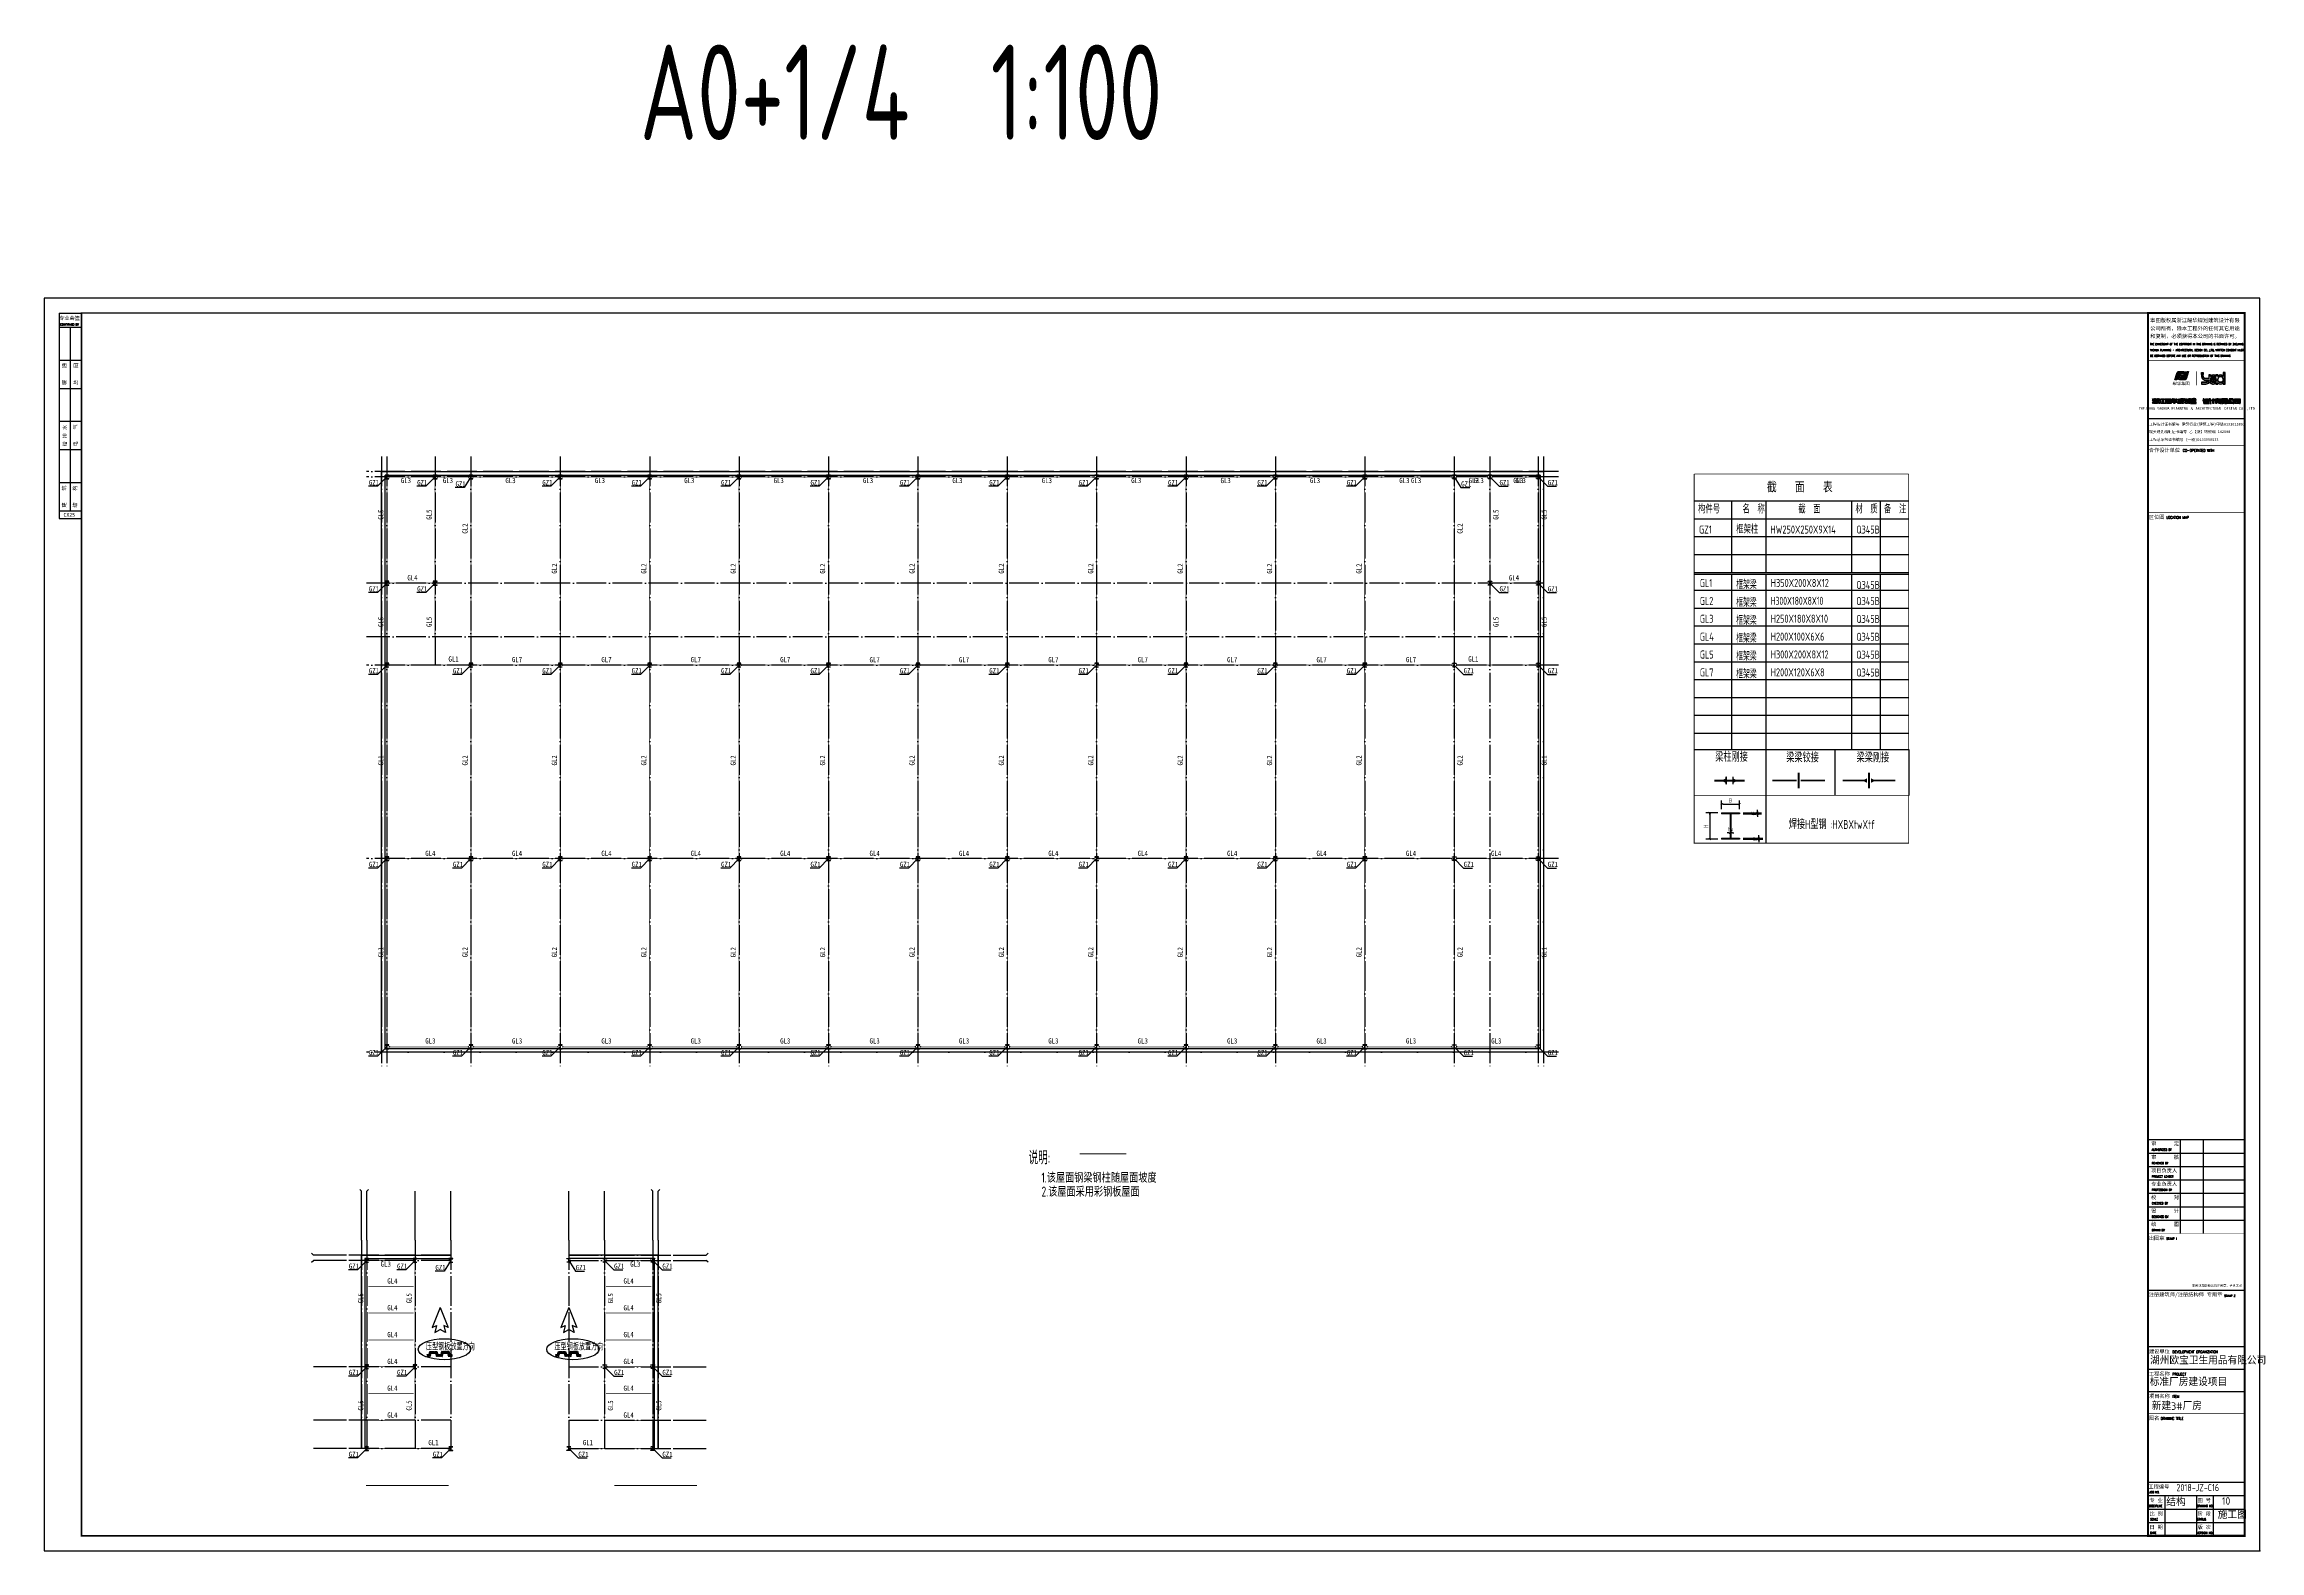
# Model space of a CAD drawing. Extents: x -138012 to 2129925, y -311560 to 0.
# Drawn here: x 1096514 to 1245214, y -218864 to -117717 of the extents above; entities that cross this region are included whole.
import ezdxf
from ezdxf.enums import TextEntityAlignment as Align

# ---------------------------------------------------------------- set-up
doc = ezdxf.new("R2010")
doc.units = 0
doc.header["$LTSCALE"] = 1000
doc.header["$MEASUREMENT"] = 0
doc.linetypes.add('DASH', pattern=[0.35, 0.25, -0.1])
doc.linetypes.add('DOTE', pattern=[2.42, 2, -0.2, 0.02, -0.2])
doc.layers.get('0').update_dxf_attribs({"linetype": 'CONTINUOUS'})
doc.layers.get('Defpoints').update_dxf_attribs({"linetype": 'CONTINUOUS'})
for name, color, linetype in [('3', 3, 'CONTINUOUS'), ('510', 253, 'CONTINUOUS'), ('_7_【文字】_大', 220, 'CONTINUOUS'), ('AXIS', 3, 'CONTINUOUS'), ('DIM', 3, 'CONTINUOUS'), ('DIM_SYMB', 3, 'CONTINUOUS'), ('DKFW', 2, 'CONTINUOUS'), ('DOTE', 253, 'DOTE'), ('Gjfh', 2, 'CONTINUOUS'), ('Gjlx', 3, 'CONTINUOUS'), ('HATCH', 200, 'CONTINUOUS'), ('LAYER1', 12, 'CONTINUOUS'), ('PUB_TEXT', 7, 'CONTINUOUS'), ('PUB_TITLE', 4, 'CONTINUOUS'), ('TEXT', 7, 'CONTINUOUS'), ('WALL', 6, 'CONTINUOUS'), ('主梁', 4, 'CONTINUOUS'), ('图层1', 53, 'CONTINUOUS'), ('图框', 4, 'CONTINUOUS'), ('字符串标注', 253, 'CONTINUOUS'), ('家具', 35, 'CONTINUOUS'), ('尺寸标注', 7, 'CONTINUOUS'), ('柱', 2, 'CONTINUOUS'), ('柱构件', 2, 'CONTINUOUS'), ('梁构件', 4, 'CONTINUOUS'), ('次梁', 2, 'CONTINUOUS')]:
    doc.layers.add(name, color=color, linetype=linetype)
doc.styles.add('-黑体', font='simhei.ttf', dxfattribs={"width": 0.8})
doc.styles.add('BZSM', font='tssdeng.shx', dxfattribs={"width": 0.6, "oblique": 5, "height": 5, "bigfont": 'tssdchn.shx'})
doc.styles.add('FF', font='tssdeng.shx', dxfattribs={"width": 0.7, "bigfont": 'tssdchn.shx'})
doc.styles.add('iIcon2', font='')
doc.styles.add('MIMI-TKWZ', font='romanc.shx', dxfattribs={"width": 0.75, "oblique": 15, "bigfont": 'bigfont.shx'})
doc.styles.add('STYLE1', font='tssdeng.shx', dxfattribs={"height": 8, "bigfont": 'tssdchn.shx'})
doc.styles.add('TSSD_Dimension', font='tssdeng.shx', dxfattribs={"width": 0.7, "bigfont": 'hztxt.shx'})
doc.styles.add('TSSD_REIN', font='tssdeng.shx', dxfattribs={"width": 0.7, "bigfont": 'tssdchn.shx'})
doc.styles.add('图框艺术体', font='simhei.ttf', dxfattribs={"width": 0.9})
doc.styles.add('大字-双线字', font='tssdeng2.shx', dxfattribs={"width": 0.7, "bigfont": 'hztxt.shx'})
doc.styles.add('宋体', font='', dxfattribs={"width": 0.8})
doc.styles.get('iIcon2').set_extended_font_data('SimSun')
doc.styles.get('宋体').set_extended_font_data('SimSun')
doc.dimstyles.new('TSSD_100_100', dxfattribs={"dimtxt": 300, "dimasz": 100, "dimexe": 250, "dimexo": 250, "dimgap": 100, "dimtad": 1, "dimdec": 0, "dimzin": 0, "dimdsep": 46, "dimtxsty": 'TSSD_Dimension', "dimblk": '_TSDBK', "dimcen": 0, "dimclrt": 7, "dimadec": 0, "dimazin": 0, "dimtfac": 1, "dimtdec": 0, "dimtix": 1, "dimtmove": 2, "dimatfit": 3, "dimldrblk": '_TSDBK', "dimfxl": 0, "dimtolj": 1, "dimtzin": 0, "dimarcsym": 0})

# ---------------------------------------------------------------- blocks, each defined once
blk = doc.blocks.new('JD')
at = {"layer": 'DKFW', "linetype": 'Continuous'}
for p, q in [((-757, 162), (-669, 0)), ((-551, 110), (-757, 162)), ((-610, 242), (-551, 110)), ((0, 0), (-610, 242)), ((0, 0), (-610, -242)), ((-757, -162), (-669, 0)), ((-551, -110), (-757, -162)), ((-610, -242), (-551, -110))]:
    blk.add_line(p, q, dxfattribs=at)
blk = doc.blocks.new('754674567')
at = {"layer": 'HATCH', "linetype": 'DASH'}
h = blk.add_hatch(dxfattribs=at)
h.set_pattern_fill('ANSI31', scale=200, angle=720.18229, style=0)
h.set_pattern_definition([(45.182286, (991637.776, -316400.6), (-17.733821, 17.621339), [])])
h.paths.add_polyline_path([(990353, -268830), (990414, -269046), (990653, -269045), (990652, -268912), (990516, -268912), (990456, -268697), (989986, -268698), (989927, -268914), (989716, -268915), (989656, -268699), (989186, -268701), (989127, -268917), (988996, -268917), (988996, -269050), (989206, -269049), (989265, -268833), (989565, -268832), (989626, -269048), (990014, -269047), (990073, -268831)])
at = {"layer": 'HATCH', "color": 7, "linetype": 'Continuous'}
for p, q in [((989265, -268833), (989565, -268832)), ((989565, -268832), (989626, -269048)), ((990073, -268831), (990353, -268830))]:
    blk.add_line(p, q, dxfattribs=at)
at = {"layer": 'HATCH', "color": 7, "linetype": 'DASH'}
blk.add_line((990014, -269047), (990073, -268831), dxfattribs=at)
blk.add_lwpolyline([(988996, -268917), (989127, -268917), (989186, -268701), (989656, -268699), (989716, -268915), (989927, -268914), (989986, -268698), (990456, -268697), (990516, -268912), (990652, -268912), (990652, -268913), (990653, -269044), (990652, -269045), (990414, -269046)], dxfattribs=at)
at = {"layer": '梁构件'}
blk.add_ellipse((990151, -268555), major_axis=(1760, 6), ratio=0.4014679, start_param=3.1415927, end_param=9.424778, dxfattribs=at)
at = {"color": 7, "xscale": 2.211300006543752, "yscale": 2.211300006543752, "zscale": 2.211300006543752, "rotation": 90}
blk.add_blockref('JD', (989868, -265756), dxfattribs=at)
at = {"layer": 'TEXT', "color": 7, "linetype": 'Continuous', "style": 'TSSD_REIN', "width": 0.7}
blk.add_text('压型钢板放置方向', height=450, dxfattribs=at).set_placement((988916, -268620))
blk = doc.blocks.new('_TSDBK')
blk.add_line((-1, 0), (0, 0))
at = {"const_width": 0.5}
blk.add_lwpolyline([(-0.7, -0.7), (0.7, 0.7)], dxfattribs=at)
blk = doc.blocks.new('*D59')
at = {"layer": 'Defpoints', "color": 0}
for p in [(1210298, -171028), (1210298, -171088), (1211603, -171028)]:
    blk.add_point(p, dxfattribs=at)
at = {"layer": 'DIM', "color": 0, "lineweight": -2}
for p, q in [((1211603, -170928), (1211603, -170828)), ((1210548, -171028), (1211853, -171028)), ((1210548, -171088), (1211853, -171088)), ((1211603, -171088), (1211603, -171028)), ((1211603, -171188), (1211603, -171288))]:
    blk.add_line(p, q, dxfattribs=at)
at = {"layer": 'DIM', "color": 0, "lineweight": -2, "xscale": 100, "yscale": 100, "zscale": 100}
for p, rotation in [((1211603, -171028), 270), ((1211603, -171088), 90)]:
    blk.add_blockref('_TSDBK', p, dxfattribs=dict(at, rotation=rotation))
at = {"layer": 'DIM', "color": 7, "insert": (1211353, -171058), "char_height": 300, "attachment_point": 5, "rotation": 90, "style": 'TSSD_Dimension'}
blk.add_mtext('\\A1;tf', dxfattribs=at)
blk = doc.blocks.new('*D60')
at = {"layer": 'Defpoints', "color": 0}
for p in [(1209671, -170037), (1209725, -170037), (1209725, -170668)]:
    blk.add_point(p, dxfattribs=at)
at = {"layer": 'DIM', "color": 0, "lineweight": -2}
for p, q in [((1209571, -170668), (1209471, -170668)), ((1209671, -170287), (1209671, -170918)), ((1209671, -170668), (1209725, -170668)), ((1209725, -170287), (1209725, -170918)), ((1209825, -170668), (1209925, -170668))]:
    blk.add_line(p, q, dxfattribs=at)
at = {"layer": 'DIM', "color": 0, "lineweight": -2, "xscale": 100, "yscale": 100, "zscale": 100}
blk.add_blockref('_TSDBK', (1209671, -170668), dxfattribs=at)
at = {"layer": 'DIM', "color": 0, "lineweight": -2, "xscale": 100, "yscale": 100, "zscale": 100, "rotation": 180}
blk.add_blockref('_TSDBK', (1209725, -170668), dxfattribs=at)
at = {"layer": 'DIM', "color": 7, "insert": (1209698, -170418), "char_height": 300, "attachment_point": 5, "style": 'TSSD_Dimension'}
blk.add_mtext('\\A1;tw', dxfattribs=at)
blk = doc.blocks.new('*D61')
at = {"layer": 'Defpoints', "color": 0}
for p in [(1210298, -169329), (1210298, -169389), (1211515, -169329)]:
    blk.add_point(p, dxfattribs=at)
at = {"layer": 'DIM', "color": 0, "lineweight": -2}
for p, q in [((1210548, -169329), (1211765, -169329)), ((1210548, -169389), (1211765, -169389)), ((1211515, -169229), (1211515, -169129)), ((1211515, -169389), (1211515, -169329)), ((1211515, -169489), (1211515, -169589))]:
    blk.add_line(p, q, dxfattribs=at)
at = {"layer": 'DIM', "color": 0, "lineweight": -2, "xscale": 100, "yscale": 100, "zscale": 100}
for p, rotation in [((1211515, -169329), 270), ((1211515, -169389), 90)]:
    blk.add_blockref('_TSDBK', p, dxfattribs=dict(at, rotation=rotation))
at = {"layer": 'DIM', "color": 7, "insert": (1211265, -169359), "char_height": 300, "attachment_point": 5, "rotation": 90, "style": 'TSSD_Dimension'}
blk.add_mtext('\\A1;tf', dxfattribs=at)
blk = doc.blocks.new('*D62')
at = {"layer": 'Defpoints', "color": 0}
for p in [(1209098, -169329), (1208299, -171088), (1209098, -171088)]:
    blk.add_point(p, dxfattribs=at)
at = {"layer": 'DIM', "color": 0, "lineweight": -2}
for p, q in [((1208848, -169329), (1208049, -169329)), ((1208299, -169429), (1208299, -170988)), ((1208848, -171088), (1208049, -171088))]:
    blk.add_line(p, q, dxfattribs=at)
at = {"layer": 'DIM', "color": 0, "lineweight": -2, "xscale": 100, "yscale": 100, "zscale": 100}
for p, rotation in [((1208299, -169329), 90), ((1208299, -171088), 270)]:
    blk.add_blockref('_TSDBK', p, dxfattribs=dict(at, rotation=rotation))
at = {"layer": 'DIM', "color": 7, "insert": (1208049, -170209), "char_height": 300, "attachment_point": 5, "rotation": 90, "style": 'TSSD_Dimension'}
blk.add_mtext('\\A1;H', dxfattribs=at)
blk = doc.blocks.new('*D63')
at = {"layer": 'Defpoints', "color": 0}
for p in [(1209098, -169329), (1210298, -168736), (1210298, -169329)]:
    blk.add_point(p, dxfattribs=at)
at = {"layer": 'DIM', "color": 0, "lineweight": -2}
for p, q in [((1209098, -169079), (1209098, -168486)), ((1209198, -168736), (1210198, -168736)), ((1210298, -169079), (1210298, -168486))]:
    blk.add_line(p, q, dxfattribs=at)
at = {"layer": 'DIM', "color": 0, "lineweight": -2, "xscale": 100, "yscale": 100, "zscale": 100, "rotation": 180}
blk.add_blockref('_TSDBK', (1209098, -168736), dxfattribs=at)
at = {"layer": 'DIM', "color": 0, "lineweight": -2, "xscale": 100, "yscale": 100, "zscale": 100}
blk.add_blockref('_TSDBK', (1210298, -168736), dxfattribs=at)
at = {"layer": 'DIM', "color": 7, "insert": (1209698, -168486), "char_height": 300, "attachment_point": 5, "style": 'TSSD_Dimension'}
blk.add_mtext('\\A1;B', dxfattribs=at)
blk = doc.blocks.new('4564536')
at = {"layer": '图框'}
for p, q in [((879437, 37638), (880937, 37638)), ((879437, 37638), (879437, 24354)), ((879437, 36692), (880937, 36692)), ((879437, 34486), (880937, 34486)), ((879437, 32580), (880937, 32580)), ((879437, 30373), (880937, 30373)), ((879437, 28467), (880937, 28467)), ((879437, 26261), (880937, 26261)), ((879437, 24354), (880937, 24354)), ((879437, 24354), (879437, 23854)), ((879437, 23854), (880937, 23854))]:
    blk.add_line(p, q, dxfattribs=at)
blk.add_lwpolyline([(880187, 24354), (880187, 36692)], dxfattribs=at)
at = {"layer": '图框', "style": 'iIcon2'}
for s, p in [('专业会签', (879426, 37180)), ('CX25', (879722, 23966))]:
    blk.add_text(s, height=250, dxfattribs=at).set_placement(p)
at = {"layer": '图框', "style": 'MIMI-TKWZ', "width": 0.75}
blk.add_text('CONFIRMED BY', height=145, dxfattribs=at).set_placement((879497, 36794))
at = {"layer": '图框', "style": 'iIcon2'}
for s, p in [('暖    通', (879907, 32802)), ('总    图', (880684, 32802)), ('给 排 水', (879940, 28689)), ('电    气', (880647, 28689)), ('建    筑', (879888, 24577)), ('结    构', (880619, 24577))]:
    blk.add_text(s, height=250, rotation=90, dxfattribs=at).set_placement(p)
blk = doc.blocks.new('yhlogo01')
at = {"layer": '家具'}
h = blk.add_hatch(color=5, dxfattribs=at)
h.dxf.hatch_style = 1
h.paths.add_polyline_path([(243496, -10479, 0.2174728), (243119, -10652, 0.1075559), (242813, -11212), (242091, -13670), (242749, -13670), (243418, -11390, -0.1971789), (243830, -10875, -0.1273347), (244024, -10824), (245336, -10824), (245437, -10479)])
h = blk.add_hatch(color=5, dxfattribs=at)
h.dxf.hatch_style = 1
h.paths.add_polyline_path([(243801, -11271, 0.1093665), (243592, -11650), (243050, -13497), (243448, -13497), (243959, -11757, -0.1253068), (244114, -11495, -0.1991992), (244327, -11407), (245165, -11407), (245235, -11169), (244026, -11169, 0.2155994)])
h = blk.add_hatch(color=5, dxfattribs=at)
h.dxf.hatch_style = 1
h.paths.add_polyline_path([(245735, -13670, 0.2174728), (246113, -13497, 0.1075559), (246419, -12937), (247141, -10479), (246483, -10479), (245814, -12759, -0.1971789), (245402, -13274, -0.1273347), (245207, -13325), (243896, -13325), (243794, -13670)])
h = blk.add_hatch(color=5, dxfattribs=at)
h.dxf.hatch_style = 1
h.paths.add_polyline_path([(245431, -12878, 0.1093665), (245639, -12499), (246182, -10652), (245784, -10652), (245273, -12392, -0.1253068), (245117, -12654, -0.1991992), (244905, -12742), (244067, -12742), (243997, -12980), (245206, -12980, 0.2155994)])
h = blk.add_hatch(color=1, dxfattribs=at)
h.dxf.hatch_style = 1
h.paths.add_polyline_path([(244991, -12140, 1), (244202, -12140, 1)])
at = {"layer": '家具', "color": 5}
for points in [[(242091, -13670), (242813, -11212, -0.1075559), (243119, -10652, -0.2174728), (243496, -10479), (245437, -10479), (245336, -10824), (244024, -10824, 0.1273347), (243830, -10875, 0.1971247), (243418, -11389), (242749, -13670)], [(243050, -13497), (243592, -11650, -0.1093665), (243801, -11271, -0.2155994), (244026, -11169), (245235, -11169), (245165, -11407), (244327, -11407, 0.1991992), (244114, -11495, 0.1253068), (243959, -11757), (243448, -13497)], [(247141, -10479), (246419, -12937, -0.1075559), (246113, -13497, -0.2174728), (245735, -13670), (243794, -13670), (243896, -13325), (245207, -13325, 0.1273347), (245402, -13274, 0.1971247), (245814, -12759), (246483, -10479)], [(246182, -10652), (245639, -12499, -0.1093665), (245431, -12878, -0.2155994), (245206, -12980), (243997, -12980), (244067, -12742), (244905, -12742, 0.1991992), (245117, -12654, 0.1253068), (245273, -12392), (245784, -10652)]]:
    blk.add_lwpolyline(points, format="xyb", close=True, dxfattribs=at)
at = {"layer": '家具', "color": 1}
blk.add_circle((244597, -12140), 394, dxfattribs=at)
blk = doc.blocks.new('A1')
h = blk.add_hatch(color=0)
h.dxf.hatch_style = 1
edge = h.paths.add_edge_path()
edge.add_line((499908, 391800), (499805, 391800))
edge.add_line((499805, 391800), (499805, 391813))
edge.add_line((499805, 391813), (499746, 391813))
edge.add_line((499746, 391813), (499746, 391800))
edge.add_line((499746, 391800), (499663, 391800))
edge.add_line((499663, 391800), (499663, 391771))
edge.add_line((499663, 391771), (499746, 391771))
edge.add_line((499746, 391771), (499746, 391743))
edge.add_line((499746, 391743), (499650, 391743))
edge.add_line((499650, 391743), (499650, 391712))
edge.add_line((499650, 391712), (499746, 391712))
edge.add_line((499746, 391712), (499746, 391684))
edge.add_line((499746, 391684), (499663, 391684))
edge.add_line((499663, 391684), (499663, 391655))
edge.add_line((499663, 391655), (499746, 391655))
edge.add_line((499746, 391655), (499746, 391629))
edge.add_line((499746, 391629), (499663, 391629))
edge.add_line((499663, 391629), (499663, 391600))
edge.add_line((499663, 391600), (499746, 391600))
edge.add_line((499746, 391600), (499746, 391574))
edge.add_line((499746, 391574), (499657, 391574))
edge.add_line((499657, 391574), (499657, 391542))
edge.add_line((499657, 391542), (499746, 391542))
edge.add_line((499746, 391542), (499746, 391514))
edge.add_line((499746, 391514), (499649, 391514))
edge.add_spline(control_points=[(499649, 391514), (499648, 391514), (499646, 391514), (499642, 391515), (499639, 391515), (499634, 391517), (499633, 391518), (499632, 391519)], knot_values=[0.9513715, 0.9513715, 0.9513715, 0.9513715, 1.0907032, 1.0907032, 1.4089249, 1.4089249, 1.5744167, 1.5744167, 1.5744167, 1.5744167], degree=3, periodic=0)
edge.add_line((499632, 391519), (499630, 391520))
edge.add_line((499630, 391520), (499630, 391628))
edge.add_spline(control_points=[(499630, 391628), (499629, 391630), (499628, 391632), (499626, 391637), (499624, 391640), (499619, 391645), (499616, 391648), (499614, 391650)], knot_values=[3.391104, 3.391104, 3.391104, 3.391104, 3.526235, 3.526235, 3.7470799, 3.7470799, 3.9452936, 3.9452936, 3.9452936, 3.9452936], degree=3, periodic=0)
edge.add_line((499614, 391650), (499610, 391653))
edge.add_line((499610, 391653), (499614, 391656))
edge.add_spline(control_points=[(499614, 391656), (499616, 391657), (499617, 391659), (499621, 391663), (499624, 391666), (499627, 391671), (499629, 391674), (499630, 391677), (499630, 391678), (499630, 391678)], knot_values=[2.3118325, 2.3118325, 2.3118325, 2.3118325, 2.450793, 2.450793, 2.6759858, 2.6759858, 2.9011785, 2.9011785, 2.9120922, 2.9120922, 2.9120922, 2.9120922], degree=3, periodic=0)
edge.add_line((499630, 391678), (499630, 391776))
edge.add_spline(control_points=[(499630, 391776), (499630, 391778), (499630, 391780), (499629, 391784), (499629, 391786), (499627, 391791), (499625, 391793), (499622, 391797), (499620, 391799), (499615, 391802), (499612, 391803), (499606, 391805), (499603, 391806), (499598, 391807), (499596, 391807), (499594, 391807)], knot_values=[-0.0994639, -0.0994639, -0.0994639, -0.0994639, 0.0794802, 0.0794802, 0.3479203, 0.3479203, 0.6163605, 0.6163605, 0.8848006, 0.8848006, 1.1532408, 1.1532408, 1.4216809, 1.4216809, 1.5709554, 1.5709554, 1.5709554, 1.5709554], degree=3, periodic=0)
edge.add_line((499594, 391807), (499547, 391807))
edge.add_line((499547, 391807), (499547, 391767))
edge.add_line((499547, 391767), (499557, 391767))
edge.add_spline(control_points=[(499557, 391767), (499560, 391767), (499562, 391766), (499564, 391764), (499566, 391763), (499568, 391761), (499569, 391760), (499570, 391757), (499571, 391756), (499571, 391754)], knot_values=[3.3865517, 3.3865517, 3.3865517, 3.3865517, 3.6270151, 3.6270151, 3.904526, 3.904526, 4.1820369, 4.1820369, 4.3491863, 4.3491863, 4.3491863, 4.3491863], degree=3, periodic=0)
edge.add_line((499571, 391754), (499571, 391685))
edge.add_spline(control_points=[(499571, 391685), (499571, 391685), (499571, 391685), (499571, 391684), (499571, 391683), (499570, 391680), (499570, 391679), (499568, 391677), (499567, 391676), (499564, 391674), (499562, 391673), (499560, 391673), (499559, 391673), (499557, 391673)], knot_values=[-1.4875005, -1.4875005, -1.4875005, -1.4875005, -1.4363535, -1.4363535, -1.1962187, -1.1962187, -0.8982294, -0.8982294, -0.6002401, -0.6002401, -0.1873357, -0.1873357, 0.0191164, 0.0191164, 0.0191164, 0.0191164], degree=3, periodic=0)
edge.add_line((499557, 391673), (499547, 391673))
edge.add_line((499547, 391673), (499547, 391633))
edge.add_line((499547, 391633), (499557, 391633))
edge.add_spline(control_points=[(499557, 391633), (499560, 391632), (499561, 391632), (499564, 391631), (499565, 391630), (499567, 391628), (499568, 391627), (499570, 391625), (499570, 391624), (499571, 391622), (499571, 391621), (499571, 391619)], knot_values=[0.0983207, 0.0983207, 0.0983207, 0.0983207, 0.3878883, 0.3878883, 0.6477281, 0.6477281, 0.907568, 0.907568, 1.1674078, 1.1674078, 1.3362307, 1.3362307, 1.3362307, 1.3362307], degree=3, periodic=0)
edge.add_line((499571, 391619), (499571, 391527))
edge.add_spline(control_points=[(499571, 391527), (499571, 391525), (499571, 391524), (499570, 391521), (499569, 391520), (499567, 391518), (499566, 391517), (499563, 391515), (499561, 391515), (499558, 391514), (499557, 391514), (499556, 391514)], knot_values=[1.5863678, 1.5863678, 1.5863678, 1.5863678, 1.8725852, 1.8725852, 2.1855007, 2.1855007, 2.4984162, 2.4984162, 2.9093004, 2.9093004, 3.1147425, 3.1147425, 3.1147425, 3.1147425], degree=3, periodic=0)
edge.add_line((499556, 391514), (499547, 391514))
edge.add_line((499547, 391514), (499547, 391474))
edge.add_line((499547, 391474), (499595, 391474))
edge.add_spline(control_points=[(499595, 391474), (499597, 391475), (499600, 391475), (499606, 391476), (499611, 391477), (499616, 391479), (499618, 391480), (499620, 391481)], knot_values=[1.6575999, 1.6575999, 1.6575999, 1.6575999, 1.7889303, 1.7889303, 2.0171527, 2.0171527, 2.1293723, 2.1293723, 2.1293723, 2.1293723], degree=3, periodic=0)
edge.add_line((499620, 391481), (499622, 391482))
edge.add_line((499622, 391482), (499624, 391481))
edge.add_spline(control_points=[(499624, 391481), (499626, 391480), (499628, 391479), (499633, 391477), (499637, 391476), (499642, 391475), (499644, 391475), (499646, 391474)], knot_values=[0.9723197, 0.9723197, 0.9723197, 0.9723197, 1.1129409, 1.1129409, 1.3488005, 1.3488005, 1.4634912, 1.4634912, 1.4634912, 1.4634912], degree=3, periodic=0)
edge.add_line((499646, 391474), (499927, 391474))
edge.add_line((499927, 391474), (499927, 391514))
edge.add_line((499927, 391514), (499805, 391514))
edge.add_line((499805, 391514), (499805, 391542))
edge.add_line((499805, 391542), (499916, 391542))
edge.add_line((499916, 391542), (499916, 391574))
edge.add_line((499916, 391574), (499805, 391574))
edge.add_line((499805, 391574), (499805, 391600))
edge.add_line((499805, 391600), (499910, 391600))
edge.add_line((499910, 391600), (499910, 391629))
edge.add_line((499910, 391629), (499805, 391629))
edge.add_line((499805, 391629), (499805, 391655))
edge.add_line((499805, 391655), (499873, 391655))
edge.add_spline(control_points=[(499873, 391655), (499875, 391656), (499877, 391656), (499882, 391657), (499885, 391658), (499890, 391660), (499893, 391662), (499898, 391665), (499900, 391667), (499903, 391671), (499905, 391674), (499907, 391678), (499908, 391681), (499908, 391684), (499908, 391685), (499908, 391686)], knot_values=[-1.4623343, -1.4623343, -1.4623343, -1.4623343, -1.3217377, -1.3217377, -1.078276, -1.078276, -0.8348143, -0.8348143, -0.5913526, -0.5913526, -0.3478909, -0.3478909, -0.1044292, -0.1044292, 0.0047101, 0.0047101, 0.0047101, 0.0047101], degree=3, periodic=0)
edge.add_line((499908, 391686), (499908, 391712))
edge.add_line((499908, 391712), (499927, 391712))
edge.add_line((499927, 391712), (499927, 391743))
edge.add_line((499927, 391743), (499908, 391743))
edge.add_line((499908, 391743), (499908, 391800))
h.paths.add_polyline_path([(499805, 391771), (499856, 391771), (499856, 391743), (499805, 391743)], flags=16)
edge = h.paths.add_edge_path(flags=16)
edge.add_line((499805, 391712), (499856, 391712))
edge.add_line((499856, 391712), (499856, 391696))
edge.add_spline(control_points=[(499856, 391696), (499856, 391695), (499856, 391694), (499855, 391691), (499854, 391690), (499853, 391688), (499852, 391687), (499849, 391685), (499847, 391685), (499844, 391684), (499843, 391684), (499842, 391684)], knot_values=[1.6509998, 1.6509998, 1.6509998, 1.6509998, 1.9184654, 1.9184654, 2.2170666, 2.2170666, 2.5156678, 2.5156678, 2.9285649, 2.9285649, 3.1350134, 3.1350134, 3.1350134, 3.1350134], degree=3, periodic=0)
edge.add_line((499842, 391684), (499805, 391684))
edge.add_line((499805, 391684), (499805, 391712))
at = {"layer": 'WALL', "color": 0}
for p, q in [((499594, 391807), (499547, 391807)), ((499547, 391807), (499547, 391767)), ((499630, 391678), (499630, 391776)), ((499746, 391800), (499663, 391800)), ((499663, 391800), (499663, 391771)), ((499663, 391771), (499746, 391771)), ((499805, 391813), (499746, 391813)), ((499746, 391813), (499746, 391800)), ((499746, 391771), (499746, 391743)), ((499805, 391800), (499805, 391813)), ((499908, 391800), (499805, 391800)), ((499805, 391771), (499856, 391771)), ((499805, 391743), (499805, 391771)), ((499856, 391771), (499856, 391743)), ((499908, 391743), (499908, 391800)), ((499547, 391767), (499557, 391767)), ((499557, 391673), (499547, 391673)), ((499547, 391673), (499547, 391633)), ((499547, 391633), (499557, 391633)), ((499556, 391514), (499547, 391514)), ((499547, 391514), (499547, 391474)), ((499547, 391474), (499595, 391474)), ((499571, 391754), (499571, 391685)), ((499571, 391619), (499571, 391527)), ((499614, 391656), (499610, 391653)), ((499614, 391650), (499610, 391653)), ((499620, 391481), (499622, 391482)), ((499624, 391481), (499622, 391482)), ((499630, 391520), (499630, 391628)), ((499632, 391519), (499630, 391520)), ((499646, 391474), (499927, 391474)), ((499746, 391514), (499649, 391514)), ((499746, 391743), (499650, 391743)), ((499650, 391743), (499650, 391712)), ((499650, 391712), (499746, 391712)), ((499746, 391574), (499657, 391574)), ((499657, 391574), (499657, 391542)), ((499657, 391542), (499746, 391542)), ((499746, 391684), (499663, 391684)), ((499663, 391684), (499663, 391655)), ((499663, 391655), (499746, 391655)), ((499746, 391629), (499663, 391629)), ((499663, 391629), (499663, 391600)), ((499663, 391600), (499746, 391600)), ((499746, 391712), (499746, 391684)), ((499746, 391655), (499746, 391629)), ((499746, 391600), (499746, 391574)), ((499746, 391542), (499746, 391514)), ((499856, 391743), (499805, 391743)), ((499805, 391684), (499805, 391712)), ((499805, 391712), (499856, 391712)), ((499842, 391684), (499805, 391684)), ((499805, 391629), (499805, 391655)), ((499805, 391655), (499873, 391655)), ((499910, 391629), (499805, 391629)), ((499805, 391574), (499805, 391600)), ((499805, 391600), (499910, 391600)), ((499916, 391574), (499805, 391574)), ((499805, 391514), (499805, 391542)), ((499805, 391542), (499916, 391542)), ((499927, 391514), (499805, 391514)), ((499856, 391712), (499856, 391696)), ((499927, 391743), (499908, 391743)), ((499908, 391686), (499908, 391712)), ((499908, 391712), (499927, 391712)), ((499910, 391600), (499910, 391629)), ((499916, 391542), (499916, 391574)), ((499927, 391712), (499927, 391743)), ((499927, 391474), (499927, 391514))]:
    blk.add_line(p, q, dxfattribs=at)
for points, knots in [([(499630, 391776), (499630, 391778), (499630, 391780), (499629, 391784), (499629, 391786), (499627, 391791), (499625, 391793), (499622, 391797), (499620, 391799), (499615, 391802), (499612, 391803), (499606, 391805), (499603, 391806), (499598, 391807), (499596, 391807), (499594, 391807)], [-0.0994639, -0.0994639, -0.0994639, -0.0994639, 0.0794802, 0.0794802, 0.3479203, 0.3479203, 0.6163605, 0.6163605, 0.8848006, 0.8848006, 1.1532408, 1.1532408, 1.4216809, 1.4216809, 1.5709554, 1.5709554, 1.5709554, 1.5709554]), ([(499556, 391514), (499557, 391514), (499558, 391514), (499561, 391515), (499563, 391515), (499566, 391517), (499567, 391518), (499569, 391520), (499570, 391521), (499571, 391524), (499571, 391525), (499571, 391527)], [1.5863678, 1.5863678, 1.5863678, 1.5863678, 1.7918099, 1.7918099, 2.2026941, 2.2026941, 2.5156096, 2.5156096, 2.8285251, 2.8285251, 3.1147425, 3.1147425, 3.1147425, 3.1147425]), ([(499571, 391754), (499571, 391756), (499570, 391757), (499569, 391760), (499568, 391761), (499566, 391763), (499564, 391764), (499562, 391766), (499560, 391767), (499557, 391767)], [3.38655168, 3.38655168, 3.38655168, 3.38655168, 3.55370108, 3.55370108, 3.831212, 3.831212, 4.10872292, 4.10872292, 4.34918633, 4.34918633, 4.34918633, 4.34918633]), ([(499557, 391673), (499559, 391673), (499560, 391673), (499562, 391673), (499564, 391674), (499567, 391676), (499568, 391677), (499570, 391679), (499570, 391680), (499571, 391683), (499571, 391684), (499571, 391685), (499571, 391685), (499571, 391685)], [-1.4875005, -1.4875005, -1.4875005, -1.4875005, -1.2810483, -1.2810483, -0.868144, -0.868144, -0.5701547, -0.5701547, -0.2721653, -0.2721653, -0.0320305, -0.0320305, 0.0191164, 0.0191164, 0.0191164, 0.0191164]), ([(499571, 391619), (499571, 391621), (499571, 391622), (499570, 391624), (499570, 391625), (499568, 391627), (499567, 391628), (499565, 391630), (499564, 391631), (499561, 391632), (499560, 391632), (499557, 391633)], [0.0983207, 0.0983207, 0.0983207, 0.0983207, 0.2671435, 0.2671435, 0.5269834, 0.5269834, 0.7868232, 0.7868232, 1.0466631, 1.0466631, 1.3362307, 1.3362307, 1.3362307, 1.3362307]), ([(499595, 391474), (499597, 391475), (499600, 391475), (499606, 391476), (499611, 391477), (499616, 391479), (499618, 391480), (499620, 391481)], [1.65759993, 1.65759993, 1.65759993, 1.65759993, 1.78893025, 1.78893025, 2.01715272, 2.01715272, 2.12937226, 2.12937226, 2.12937226, 2.12937226]), ([(499614, 391656), (499616, 391657), (499617, 391659), (499621, 391663), (499624, 391666), (499627, 391671), (499629, 391674), (499630, 391677), (499630, 391678), (499630, 391678)], [2.31183246, 2.31183246, 2.31183246, 2.31183246, 2.45079303, 2.45079303, 2.67598577, 2.67598577, 2.90117851, 2.90117851, 2.91209223, 2.91209223, 2.91209223, 2.91209223]), ([(499630, 391628), (499629, 391630), (499628, 391632), (499626, 391637), (499624, 391640), (499619, 391645), (499616, 391648), (499614, 391650)], [3.39110397, 3.39110397, 3.39110397, 3.39110397, 3.526235, 3.526235, 3.74707991, 3.74707991, 3.94529362, 3.94529362, 3.94529362, 3.94529362]), ([(499624, 391481), (499626, 391480), (499628, 391479), (499633, 391477), (499637, 391476), (499642, 391475), (499644, 391475), (499646, 391474)], [0.9723197, 0.9723197, 0.9723197, 0.9723197, 1.11294085, 1.11294085, 1.34880052, 1.34880052, 1.46349119, 1.46349119, 1.46349119, 1.46349119]), ([(499632, 391519), (499633, 391518), (499634, 391517), (499639, 391515), (499642, 391515), (499646, 391514), (499648, 391514), (499649, 391514)], [0.95137148, 0.95137148, 0.95137148, 0.95137148, 1.11686326, 1.11686326, 1.43508492, 1.43508492, 1.57441665, 1.57441665, 1.57441665, 1.57441665]), ([(499842, 391684), (499843, 391684), (499844, 391684), (499847, 391685), (499849, 391685), (499852, 391687), (499853, 391688), (499854, 391690), (499855, 391691), (499856, 391694), (499856, 391695), (499856, 391696)], [1.6509998, 1.6509998, 1.6509998, 1.6509998, 1.8574483, 1.8574483, 2.2703454, 2.2703454, 2.5689466, 2.5689466, 2.8675478, 2.8675478, 3.1350134, 3.1350134, 3.1350134, 3.1350134]), ([(499873, 391655), (499875, 391656), (499877, 391656), (499882, 391657), (499885, 391658), (499890, 391660), (499893, 391662), (499898, 391665), (499900, 391667), (499903, 391671), (499905, 391674), (499907, 391678), (499908, 391681), (499908, 391684), (499908, 391685), (499908, 391686)], [-1.4623343, -1.4623343, -1.4623343, -1.4623343, -1.3217377, -1.3217377, -1.078276, -1.078276, -0.8348143, -0.8348143, -0.5913526, -0.5913526, -0.3478909, -0.3478909, -0.1044292, -0.1044292, 0.0047101, 0.0047101, 0.0047101, 0.0047101])]:
    blk.add_open_spline(points, degree=3, knots=knots, dxfattribs=at)
blk = doc.blocks.new('A4')
h = blk.add_hatch(color=0)
h.dxf.hatch_style = 1
edge = h.paths.add_edge_path()
edge.add_line((500502, 391777), (500485, 391777))
edge.add_spline(control_points=[(500485, 391777), (500482, 391777), (500480, 391778), (500477, 391779), (500475, 391780), (500471, 391782), (500470, 391784), (500468, 391786), (500467, 391787), (500467, 391788)], knot_values=[0.3949408, 0.3949408, 0.3949408, 0.3949408, 0.6767961, 0.6767961, 0.9823906, 0.9823906, 1.2879852, 1.2879852, 1.4572026, 1.4572026, 1.4572026, 1.4572026], degree=3, periodic=0)
edge.add_line((500467, 391788), (500459, 391810))
edge.add_line((500459, 391810), (500404, 391810))
edge.add_line((500404, 391810), (500415, 391767))
edge.add_spline(control_points=[(500415, 391767), (500416, 391765), (500417, 391763), (500419, 391759), (500421, 391756), (500426, 391751), (500429, 391749), (500435, 391744), (500438, 391743), (500445, 391740), (500449, 391738), (500453, 391738), (500453, 391737), (500453, 391737)], knot_values=[0.2502172, 0.2502172, 0.2502172, 0.2502172, 0.4008934, 0.4008934, 0.6266472, 0.6266472, 0.852401, 0.852401, 1.0781548, 1.0781548, 1.3039087, 1.3039087, 1.3145729, 1.3145729, 1.3145729, 1.3145729], degree=3, periodic=0)
edge.add_line((500453, 391737), (500502, 391737))
edge.add_line((500502, 391737), (500502, 391777))
edge = h.paths.add_edge_path()
edge.add_line((500497, 391711), (500392, 391711))
edge.add_line((500392, 391711), (500392, 391671))
edge.add_line((500392, 391671), (500439, 391671))
edge.add_line((500439, 391671), (500439, 391505))
edge.add_spline(control_points=[(500439, 391505), (500439, 391503), (500439, 391502), (500440, 391497), (500441, 391495), (500443, 391491), (500445, 391488), (500449, 391484), (500451, 391483), (500456, 391479), (500459, 391478), (500465, 391476), (500468, 391475), (500472, 391475), (500473, 391474), (500474, 391474)], knot_values=[3.1331894, 3.1331894, 3.1331894, 3.1331894, 3.3071142, 3.3071142, 3.5542684, 3.5542684, 3.8014226, 3.8014226, 4.0485768, 4.0485768, 4.2957309, 4.2957309, 4.5428851, 4.5428851, 4.6182498, 4.6182498, 4.6182498, 4.6182498], degree=3, periodic=0)
edge.add_line((500474, 391474), (500523, 391474))
edge.add_line((500523, 391474), (500523, 391514))
edge.add_line((500523, 391514), (500512, 391514))
edge.add_spline(control_points=[(500512, 391514), (500510, 391514), (500508, 391515), (500505, 391516), (500504, 391516), (500502, 391518), (500501, 391519), (500499, 391521), (500499, 391522), (500498, 391524), (500498, 391525), (500497, 391526)], knot_values=[0.1374494, 0.1374494, 0.1374494, 0.1374494, 0.5103587, 0.5103587, 0.7776464, 0.7776464, 1.044934, 1.044934, 1.3122216, 1.3122216, 1.4840481, 1.4840481, 1.4840481, 1.4840481], degree=3, periodic=0)
edge.add_line((500497, 391526), (500497, 391711))
edge = h.paths.add_edge_path()
edge.add_spline(control_points=[(500583, 391691), (500585, 391691), (500587, 391691), (500592, 391692), (500595, 391693), (500601, 391696), (500604, 391698), (500608, 391701), (500610, 391703), (500614, 391708), (500615, 391710), (500617, 391715), (500618, 391717), (500618, 391720), (500618, 391721), (500618, 391722)], knot_values=[-1.4350164, -1.4350164, -1.4350164, -1.4350164, -1.2961643, -1.2961643, -1.0544168, -1.0544168, -0.8126692, -0.8126692, -0.5709217, -0.5709217, -0.3291741, -0.3291741, -0.0874266, -0.0874266, -0.0088169, -0.0088169, -0.0088169, -0.0088169], degree=3, periodic=0)
edge.add_line((500618, 391722), (500618, 391767))
edge.add_line((500618, 391767), (500682, 391767))
edge.add_line((500682, 391767), (500682, 391721))
edge.add_spline(control_points=[(500682, 391721), (500682, 391720), (500682, 391718), (500683, 391714), (500684, 391712), (500686, 391707), (500688, 391705), (500691, 391701), (500693, 391699), (500698, 391696), (500701, 391695), (500707, 391693), (500710, 391692), (500715, 391691), (500716, 391691), (500718, 391691)], knot_values=[-0.0378512, -0.0378512, -0.0378512, -0.0378512, 0.1379659, 0.1379659, 0.387157, 0.387157, 0.636348, 0.636348, 0.885539, 0.885539, 1.13473, 1.13473, 1.3839211, 1.3839211, 1.5106217, 1.5106217, 1.5106217, 1.5106217], degree=3, periodic=0)
edge.add_line((500718, 391691), (500768, 391691))
edge.add_line((500768, 391691), (500768, 391731))
edge.add_line((500768, 391731), (500755, 391731))
edge.add_spline(control_points=[(500755, 391731), (500753, 391731), (500752, 391731), (500749, 391732), (500748, 391732), (500746, 391734), (500745, 391734), (500743, 391736), (500743, 391737), (500742, 391739), (500741, 391740), (500741, 391742), (500741, 391743), (500741, 391744)], knot_values=[3.1295626, 3.1295626, 3.1295626, 3.1295626, 3.406533, 3.406533, 3.656908, 3.656908, 3.9072831, 3.9072831, 4.1576581, 4.1576581, 4.4080331, 4.4080331, 4.5782865, 4.5782865, 4.5782865, 4.5782865], degree=3, periodic=0)
edge.add_line((500741, 391744), (500741, 391807))
edge.add_line((500741, 391807), (500560, 391807))
edge.add_line((500560, 391807), (500560, 391743))
edge.add_spline(control_points=[(500560, 391743), (500559, 391741), (500559, 391740), (500557, 391737), (500556, 391736), (500554, 391734), (500552, 391733), (500549, 391731), (500548, 391731), (500546, 391731)], knot_values=[-1.2524236, -1.2524236, -1.2524236, -1.2524236, -1.0307595, -1.0307595, -0.7135377, -0.7135377, -0.396316, -0.396316, -0.2061279, -0.2061279, -0.2061279, -0.2061279], degree=3, periodic=0)
edge.add_line((500546, 391731), (500532, 391731))
edge.add_line((500532, 391731), (500539, 391691))
edge.add_line((500539, 391691), (500583, 391691))
edge = h.paths.add_edge_path()
edge.add_line((500759, 391667), (500542, 391667))
edge.add_line((500542, 391667), (500542, 391627))
edge.add_line((500542, 391627), (500688, 391627))
edge.add_line((500688, 391627), (500648, 391582))
edge.add_line((500648, 391582), (500629, 391602))
edge.add_line((500629, 391602), (500560, 391602))
edge.add_line((500560, 391602), (500612, 391542))
edge.add_line((500612, 391542), (500610, 391539))
edge.add_spline(control_points=[(500610, 391539), (500607, 391536), (500604, 391532), (500596, 391526), (500591, 391523), (500582, 391519), (500577, 391517), (500569, 391515), (500566, 391515), (500562, 391514)], knot_values=[-1.4092258, -1.4092258, -1.4092258, -1.4092258, -1.1730811, -1.1730811, -0.9357719, -0.9357719, -0.6984626, -0.6984626, -0.5675473, -0.5675473, -0.5675473, -0.5675473], degree=3, periodic=0)
edge.add_line((500562, 391514), (500538, 391514))
edge.add_line((500538, 391514), (500546, 391474))
edge.add_line((500546, 391474), (500598, 391474))
edge.add_spline(control_points=[(500598, 391474), (500600, 391475), (500603, 391475), (500610, 391476), (500614, 391477), (500622, 391480), (500626, 391482), (500633, 391486), (500636, 391489), (500641, 391493), (500643, 391496), (500645, 391498)], knot_values=[-1.5061392, -1.5061392, -1.5061392, -1.5061392, -1.375629, -1.375629, -1.1492967, -1.1492967, -0.9229643, -0.9229643, -0.696632, -0.696632, -0.520968, -0.520968, -0.520968, -0.520968], degree=3, periodic=0)
edge.add_line((500645, 391498), (500648, 391501))
edge.add_line((500648, 391501), (500651, 391499))
edge.add_line((500651, 391499), (500672, 391482))
edge.add_spline(control_points=[(500672, 391482), (500673, 391481), (500675, 391480), (500680, 391478), (500683, 391477), (500689, 391475), (500693, 391475), (500696, 391474), (500696, 391474), (500696, 391474)], knot_values=[0.8736759, 0.8736759, 0.8736759, 0.8736759, 1.0173179, 1.0173179, 1.2590341, 1.2590341, 1.5007502, 1.5007502, 1.5024585, 1.5024585, 1.5024585, 1.5024585], degree=3, periodic=0)
edge.add_line((500696, 391474), (500769, 391474))
edge.add_line((500769, 391474), (500769, 391514))
edge.add_line((500769, 391514), (500727, 391514))
edge.add_spline(control_points=[(500727, 391514), (500724, 391514), (500721, 391515), (500715, 391516), (500712, 391518), (500708, 391520), (500707, 391521), (500705, 391522)], knot_values=[0.7637332, 0.7637332, 0.7637332, 0.7637332, 1.0650733, 1.0650733, 1.3751217, 1.3751217, 1.5371473, 1.5371473, 1.5371473, 1.5371473], degree=3, periodic=0)
edge.add_line((500705, 391522), (500686, 391542))
edge.add_line((500686, 391542), (500759, 391622))
edge.add_line((500759, 391622), (500759, 391667))
at = {"layer": 'WALL', "color": 0}
for p, q in [((500459, 391810), (500404, 391810)), ((500404, 391810), (500415, 391767)), ((500467, 391788), (500459, 391810)), ((500502, 391777), (500485, 391777)), ((500502, 391737), (500502, 391777)), ((500560, 391743), (500560, 391807)), ((500560, 391807), (500741, 391807)), ((500741, 391807), (500741, 391744)), ((500497, 391711), (500392, 391711)), ((500392, 391711), (500392, 391671)), ((500392, 391671), (500439, 391671)), ((500439, 391671), (500439, 391505)), ((500453, 391737), (500502, 391737)), ((500474, 391474), (500523, 391474)), ((500497, 391526), (500497, 391711)), ((500523, 391514), (500512, 391514)), ((500523, 391474), (500523, 391514)), ((500539, 391691), (500532, 391731)), ((500532, 391731), (500546, 391731)), ((500562, 391514), (500538, 391514)), ((500538, 391514), (500546, 391474)), ((500583, 391691), (500539, 391691)), ((500759, 391667), (500542, 391667)), ((500542, 391667), (500542, 391627)), ((500542, 391627), (500688, 391627)), ((500546, 391474), (500598, 391474)), ((500629, 391602), (500560, 391602)), ((500560, 391602), (500612, 391542)), ((500610, 391539), (500612, 391542)), ((500682, 391767), (500618, 391767)), ((500618, 391767), (500618, 391722)), ((500648, 391582), (500629, 391602)), ((500645, 391498), (500648, 391501)), ((500688, 391627), (500648, 391582)), ((500651, 391499), (500648, 391501)), ((500651, 391499), (500672, 391482)), ((500682, 391721), (500682, 391767)), ((500686, 391542), (500759, 391622)), ((500705, 391522), (500686, 391542)), ((500696, 391474), (500769, 391474)), ((500768, 391691), (500718, 391691)), ((500769, 391514), (500727, 391514)), ((500755, 391731), (500768, 391731)), ((500759, 391622), (500759, 391667)), ((500768, 391731), (500768, 391691)), ((500769, 391474), (500769, 391514))]:
    blk.add_line(p, q, dxfattribs=at)
for points, knots in [([(500415, 391767), (500416, 391765), (500417, 391763), (500419, 391759), (500421, 391756), (500426, 391751), (500429, 391749), (500435, 391744), (500438, 391743), (500445, 391740), (500449, 391738), (500453, 391738), (500453, 391737), (500453, 391737)], [0.2502172, 0.2502172, 0.2502172, 0.2502172, 0.4008934, 0.4008934, 0.6266472, 0.6266472, 0.852401, 0.852401, 1.0781548, 1.0781548, 1.3039087, 1.3039087, 1.3145729, 1.3145729, 1.3145729, 1.3145729]), ([(500467, 391788), (500467, 391787), (500468, 391786), (500470, 391784), (500471, 391782), (500475, 391780), (500477, 391779), (500480, 391778), (500482, 391777), (500485, 391777)], [0.3949408, 0.3949408, 0.3949408, 0.3949408, 0.5641582, 0.5641582, 0.8697528, 0.8697528, 1.1753473, 1.1753473, 1.4572026, 1.4572026, 1.4572026, 1.4572026]), ([(500439, 391505), (500439, 391503), (500439, 391502), (500440, 391497), (500441, 391495), (500443, 391491), (500445, 391488), (500449, 391484), (500451, 391483), (500456, 391479), (500459, 391478), (500465, 391476), (500468, 391475), (500472, 391475), (500473, 391474), (500474, 391474)], [3.1331894, 3.1331894, 3.1331894, 3.1331894, 3.3071142, 3.3071142, 3.5542684, 3.5542684, 3.8014226, 3.8014226, 4.0485768, 4.0485768, 4.2957309, 4.2957309, 4.5428851, 4.5428851, 4.6182498, 4.6182498, 4.6182498, 4.6182498]), ([(500497, 391526), (500498, 391525), (500498, 391524), (500499, 391522), (500499, 391521), (500501, 391519), (500502, 391518), (500504, 391516), (500505, 391516), (500508, 391515), (500510, 391514), (500512, 391514)], [0.1374494, 0.1374494, 0.1374494, 0.1374494, 0.309276, 0.309276, 0.5765636, 0.5765636, 0.8438512, 0.8438512, 1.1111388, 1.1111388, 1.4840481, 1.4840481, 1.4840481, 1.4840481]), ([(500546, 391731), (500548, 391731), (500549, 391731), (500552, 391733), (500554, 391734), (500556, 391736), (500557, 391737), (500559, 391740), (500559, 391741), (500560, 391743)], [-1.2524236, -1.2524236, -1.2524236, -1.2524236, -1.0622355, -1.0622355, -0.7450138, -0.7450138, -0.4277921, -0.4277921, -0.2061279, -0.2061279, -0.2061279, -0.2061279]), ([(500562, 391514), (500566, 391515), (500569, 391515), (500577, 391517), (500582, 391519), (500591, 391523), (500596, 391526), (500604, 391532), (500607, 391536), (500610, 391539)], [-1.40922575, -1.40922575, -1.40922575, -1.40922575, -1.27831037, -1.27831037, -1.04100113, -1.04100113, -0.8036919, -0.8036919, -0.56754726, -0.56754726, -0.56754726, -0.56754726]), ([(500583, 391691), (500585, 391691), (500587, 391691), (500592, 391692), (500595, 391693), (500601, 391696), (500604, 391698), (500608, 391701), (500610, 391703), (500614, 391708), (500615, 391710), (500617, 391715), (500618, 391717), (500618, 391720), (500618, 391721), (500618, 391722)], [-1.4350164, -1.4350164, -1.4350164, -1.4350164, -1.2961643, -1.2961643, -1.0544168, -1.0544168, -0.8126692, -0.8126692, -0.5709217, -0.5709217, -0.3291741, -0.3291741, -0.0874266, -0.0874266, -0.0088169, -0.0088169, -0.0088169, -0.0088169]), ([(500598, 391474), (500600, 391475), (500603, 391475), (500610, 391476), (500614, 391477), (500622, 391480), (500626, 391482), (500633, 391486), (500636, 391489), (500641, 391493), (500643, 391496), (500645, 391498)], [-1.50613915, -1.50613915, -1.50613915, -1.50613915, -1.37562902, -1.37562902, -1.14929667, -1.14929667, -0.92296432, -0.92296432, -0.69663196, -0.69663196, -0.52096804, -0.52096804, -0.52096804, -0.52096804]), ([(500672, 391482), (500673, 391481), (500675, 391480), (500680, 391478), (500683, 391477), (500689, 391475), (500693, 391475), (500696, 391474), (500696, 391474), (500696, 391474)], [0.87033391, 0.87033391, 0.87033391, 0.87033391, 1.01731791, 1.01731791, 1.25903406, 1.25903406, 1.50075021, 1.50075021, 1.50245852, 1.50245852, 1.50245852, 1.50245852]), ([(500682, 391721), (500682, 391720), (500682, 391718), (500683, 391714), (500684, 391712), (500686, 391707), (500688, 391705), (500691, 391701), (500693, 391699), (500698, 391696), (500701, 391695), (500707, 391693), (500710, 391692), (500715, 391691), (500716, 391691), (500718, 391691)], [-0.0378512, -0.0378512, -0.0378512, -0.0378512, 0.1379659, 0.1379659, 0.387157, 0.387157, 0.636348, 0.636348, 0.885539, 0.885539, 1.13473, 1.13473, 1.3839211, 1.3839211, 1.5106217, 1.5106217, 1.5106217, 1.5106217]), ([(500705, 391522), (500707, 391521), (500708, 391520), (500712, 391518), (500715, 391516), (500721, 391515), (500724, 391514), (500727, 391514)], [0.76373319, 0.76373319, 0.76373319, 0.76373319, 0.92575874, 0.92575874, 1.23580711, 1.23580711, 1.53714727, 1.53714727, 1.53714727, 1.53714727]), ([(500741, 391744), (500741, 391743), (500741, 391742), (500741, 391740), (500742, 391739), (500743, 391737), (500743, 391736), (500745, 391734), (500746, 391734), (500748, 391732), (500749, 391732), (500752, 391731), (500753, 391731), (500755, 391731)], [3.1295626, 3.1295626, 3.1295626, 3.1295626, 3.299816, 3.299816, 3.550191, 3.550191, 3.800566, 3.800566, 4.050941, 4.050941, 4.301316, 4.301316, 4.5782865, 4.5782865, 4.5782865, 4.5782865])]:
    blk.add_open_spline(points, degree=3, knots=knots, dxfattribs=at)
blk = doc.blocks.new('A5')
h = blk.add_hatch(color=0)
h.dxf.hatch_style = 1
edge = h.paths.add_edge_path()
edge.add_line((500921, 391777), (500899, 391777))
edge.add_spline(control_points=[(500899, 391777), (500897, 391777), (500896, 391778), (500892, 391779), (500890, 391779), (500886, 391782), (500885, 391783), (500882, 391786), (500882, 391787), (500881, 391789)], knot_values=[3.5938651, 3.5938651, 3.5938651, 3.5938651, 3.7821615, 3.7821615, 4.0952848, 4.0952848, 4.4084081, 4.4084081, 4.5766201, 4.5766201, 4.5766201, 4.5766201], degree=3, periodic=0)
edge.add_line((500881, 391789), (500874, 391811))
edge.add_line((500874, 391811), (500819, 391811))
edge.add_line((500819, 391811), (500830, 391766))
edge.add_spline(control_points=[(500830, 391766), (500830, 391764), (500831, 391763), (500833, 391758), (500835, 391756), (500839, 391751), (500842, 391749), (500847, 391745), (500850, 391743), (500857, 391740), (500860, 391739), (500865, 391738), (500866, 391738), (500867, 391737)], knot_values=[3.3644349, 3.3644349, 3.3644349, 3.3644349, 3.5214781, 3.5214781, 3.7512596, 3.7512596, 3.9810412, 3.9810412, 4.2108227, 4.2108227, 4.4406043, 4.4406043, 4.499937, 4.499937, 4.499937, 4.499937], degree=3, periodic=0)
edge.add_line((500867, 391737), (500921, 391737))
edge.add_line((500921, 391737), (500921, 391777))
edge = h.paths.add_edge_path()
edge.add_line((500912, 391711), (500813, 391711))
edge.add_line((500813, 391711), (500813, 391671))
edge.add_line((500813, 391671), (500853, 391671))
edge.add_line((500853, 391671), (500853, 391504))
edge.add_spline(control_points=[(500853, 391504), (500853, 391503), (500853, 391501), (500854, 391497), (500855, 391495), (500857, 391490), (500859, 391488), (500863, 391484), (500865, 391482), (500870, 391479), (500873, 391478), (500879, 391476), (500882, 391475), (500886, 391475), (500887, 391475), (500888, 391474)], knot_values=[3.1302448, 3.1302448, 3.1302448, 3.1302448, 3.3057816, 3.3057816, 3.5538663, 3.5538663, 3.8019511, 3.8019511, 4.0500358, 4.0500358, 4.2981205, 4.2981205, 4.5462052, 4.5462052, 4.6369426, 4.6369426, 4.6369426, 4.6369426], degree=3, periodic=0)
edge.add_line((500888, 391474), (500948, 391474))
edge.add_line((500948, 391474), (500948, 391514))
edge.add_line((500948, 391514), (500926, 391514))
edge.add_spline(control_points=[(500926, 391514), (500923, 391514), (500921, 391515), (500918, 391517), (500917, 391517), (500915, 391519), (500914, 391520), (500913, 391522), (500912, 391523), (500912, 391525), (500912, 391526), (500912, 391527)], knot_values=[0.0641919, 0.0641919, 0.0641919, 0.0641919, 0.4633443, 0.4633443, 0.7206945, 0.7206945, 0.9780447, 0.9780447, 1.2353949, 1.2353949, 1.4054825, 1.4054825, 1.4054825, 1.4054825], degree=3, periodic=0)
edge.add_line((500912, 391527), (500912, 391711))
h.paths.add_polyline_path([(501192, 391706), (501101, 391706), (501101, 391810), (501042, 391810), (501042, 391706), (500942, 391706), (500942, 391667), (501042, 391667), (501042, 391474), (501101, 391474), (501101, 391667), (501192, 391667)])
at = {"layer": 'WALL', "color": 0}
for p, q in [((500874, 391811), (500819, 391811)), ((500819, 391811), (500830, 391766)), ((500881, 391789), (500874, 391811)), ((500921, 391777), (500899, 391777)), ((500921, 391737), (500921, 391777)), ((501042, 391706), (501042, 391810)), ((501042, 391810), (501101, 391810)), ((501101, 391810), (501101, 391706)), ((500912, 391711), (500813, 391711)), ((500813, 391711), (500813, 391671)), ((500813, 391671), (500853, 391671)), ((500853, 391671), (500853, 391504)), ((500867, 391737), (500921, 391737)), ((500888, 391474), (500948, 391474)), ((500912, 391527), (500912, 391711)), ((500948, 391514), (500926, 391514)), ((500942, 391667), (500942, 391706)), ((500942, 391706), (501042, 391706)), ((501042, 391667), (500942, 391667)), ((500948, 391474), (500948, 391514)), ((501042, 391474), (501042, 391667)), ((501101, 391474), (501042, 391474)), ((501101, 391706), (501192, 391706)), ((501192, 391667), (501101, 391667)), ((501101, 391667), (501101, 391474)), ((501192, 391706), (501192, 391667))]:
    blk.add_line(p, q, dxfattribs=at)
for points, knots in [([(500881, 391789), (500882, 391787), (500882, 391786), (500885, 391783), (500886, 391782), (500890, 391779), (500892, 391779), (500896, 391778), (500897, 391777), (500899, 391777)], [3.5938651, 3.5938651, 3.5938651, 3.5938651, 3.76207712, 3.76207712, 4.0752004, 4.0752004, 4.38832368, 4.38832368, 4.5766201, 4.5766201, 4.5766201, 4.5766201]), ([(500830, 391766), (500830, 391764), (500831, 391763), (500833, 391758), (500835, 391756), (500839, 391751), (500842, 391749), (500847, 391745), (500850, 391743), (500857, 391740), (500860, 391739), (500865, 391738), (500866, 391738), (500867, 391737)], [3.3644349, 3.3644349, 3.3644349, 3.3644349, 3.5214781, 3.5214781, 3.7512596, 3.7512596, 3.9810412, 3.9810412, 4.2108227, 4.2108227, 4.4406043, 4.4406043, 4.499937, 4.499937, 4.499937, 4.499937]), ([(500853, 391504), (500853, 391503), (500853, 391501), (500854, 391497), (500855, 391495), (500857, 391490), (500859, 391488), (500863, 391484), (500865, 391482), (500870, 391479), (500873, 391478), (500879, 391476), (500882, 391475), (500886, 391475), (500887, 391475), (500888, 391474)], [3.1302448, 3.1302448, 3.1302448, 3.1302448, 3.3057816, 3.3057816, 3.5538663, 3.5538663, 3.8019511, 3.8019511, 4.0500358, 4.0500358, 4.2981205, 4.2981205, 4.5462052, 4.5462052, 4.6369426, 4.6369426, 4.6369426, 4.6369426]), ([(500912, 391527), (500912, 391526), (500912, 391525), (500912, 391523), (500913, 391522), (500914, 391520), (500915, 391519), (500917, 391517), (500918, 391517), (500921, 391515), (500923, 391514), (500926, 391514)], [0.0641919, 0.0641919, 0.0641919, 0.0641919, 0.2342795, 0.2342795, 0.4916297, 0.4916297, 0.7489799, 0.7489799, 1.0063301, 1.0063301, 1.4054825, 1.4054825, 1.4054825, 1.4054825])]:
    blk.add_open_spline(points, degree=3, knots=knots, dxfattribs=at)
blk = doc.blocks.new('A6')
h = blk.add_hatch(color=0)
h.dxf.hatch_style = 1
edge = h.paths.add_edge_path()
edge.add_line((501616, 391791), (501399, 391791))
edge.add_line((501399, 391791), (501415, 391813))
edge.add_line((501415, 391813), (501339, 391813))
edge.add_line((501339, 391813), (501323, 391791))
edge.add_line((501323, 391791), (501234, 391791))
edge.add_line((501234, 391791), (501234, 391752))
edge.add_line((501234, 391752), (501294, 391752))
edge.add_line((501294, 391752), (501267, 391716))
edge.add_spline(control_points=[(501267, 391716), (501264, 391713), (501262, 391711), (501256, 391709), (501253, 391708), (501248, 391707), (501246, 391707), (501244, 391706)], knot_values=[1.6445273, 1.6445273, 1.6445273, 1.6445273, 1.9312333, 1.9312333, 2.2352907, 2.2352907, 2.3956348, 2.3956348, 2.3956348, 2.3956348], degree=3, periodic=0)
edge.add_line((501244, 391706), (501234, 391706))
edge.add_line((501234, 391706), (501242, 391667))
edge.add_line((501242, 391667), (501259, 391667))
edge.add_line((501259, 391667), (501259, 391474))
edge.add_line((501259, 391474), (501317, 391474))
edge.add_line((501317, 391474), (501317, 391545))
edge.add_line((501317, 391545), (501542, 391545))
edge.add_line((501542, 391545), (501542, 391524))
edge.add_spline(control_points=[(501542, 391524), (501542, 391523), (501542, 391522), (501541, 391519), (501540, 391518), (501538, 391516), (501537, 391515), (501534, 391513), (501533, 391512), (501530, 391512), (501529, 391511), (501527, 391511)], knot_values=[1.6729821, 1.6729821, 1.6729821, 1.6729821, 1.933609, 1.933609, 2.2299585, 2.2299585, 2.5263079, 2.5263079, 2.9318119, 2.9318119, 3.1345639, 3.1345639, 3.1345639, 3.1345639], degree=3, periodic=0)
edge.add_line((501527, 391511), (501450, 391511))
edge.add_line((501450, 391511), (501458, 391474))
edge.add_line((501458, 391474), (501564, 391474))
edge.add_spline(control_points=[(501564, 391474), (501566, 391475), (501568, 391475), (501573, 391476), (501576, 391477), (501582, 391479), (501585, 391480), (501589, 391484), (501592, 391486), (501595, 391490), (501597, 391492), (501599, 391497), (501600, 391499), (501600, 391502), (501600, 391504), (501600, 391505)], knot_values=[-1.4875356, -1.4875356, -1.4875356, -1.4875356, -1.345791, -1.345791, -1.1015225, -1.1015225, -0.857254, -0.857254, -0.6129855, -0.6129855, -0.368717, -0.368717, -0.1244485, -0.1244485, -0.0101988, -0.0101988, -0.0101988, -0.0101988], degree=3, periodic=0)
edge.add_line((501600, 391505), (501600, 391718))
edge.add_line((501600, 391718), (501345, 391718))
edge.add_line((501345, 391718), (501370, 391752))
edge.add_line((501370, 391752), (501616, 391752))
edge.add_line((501616, 391752), (501616, 391791))
h.paths.add_polyline_path([(501542, 391681), (501542, 391647), (501317, 391647), (501317, 391681)], flags=16)
h.paths.add_polyline_path([(501542, 391613), (501542, 391579), (501317, 391579), (501317, 391613)], flags=16)
at = {"layer": 'WALL', "color": 0}
for p, q in [((501234, 391752), (501234, 391791)), ((501234, 391791), (501323, 391791)), ((501323, 391791), (501339, 391813)), ((501339, 391813), (501415, 391813)), ((501415, 391813), (501399, 391791)), ((501399, 391791), (501616, 391791)), ((501616, 391791), (501616, 391752)), ((501294, 391752), (501234, 391752)), ((501242, 391667), (501234, 391706)), ((501234, 391706), (501244, 391706)), ((501259, 391667), (501242, 391667)), ((501259, 391474), (501259, 391667)), ((501317, 391474), (501259, 391474)), ((501267, 391716), (501294, 391752)), ((501317, 391681), (501542, 391681)), ((501317, 391647), (501317, 391681)), ((501542, 391647), (501317, 391647)), ((501317, 391613), (501542, 391613)), ((501317, 391579), (501317, 391613)), ((501542, 391579), (501317, 391579)), ((501542, 391545), (501317, 391545)), ((501317, 391545), (501317, 391474)), ((501370, 391752), (501345, 391718)), ((501345, 391718), (501600, 391718)), ((501616, 391752), (501370, 391752)), ((501450, 391511), (501527, 391511)), ((501458, 391474), (501450, 391511)), ((501564, 391474), (501458, 391474)), ((501542, 391681), (501542, 391647)), ((501542, 391613), (501542, 391579)), ((501542, 391524), (501542, 391545)), ((501600, 391718), (501600, 391505))]:
    blk.add_line(p, q, dxfattribs=at)
for points, knots in [([(501244, 391706), (501246, 391707), (501248, 391707), (501253, 391708), (501256, 391709), (501262, 391711), (501264, 391713), (501267, 391716)], [1.64452733, 1.64452733, 1.64452733, 1.64452733, 1.80487141, 1.80487141, 2.10892887, 2.10892887, 2.39563482, 2.39563482, 2.39563482, 2.39563482]), ([(501527, 391511), (501529, 391511), (501530, 391512), (501533, 391512), (501534, 391513), (501537, 391515), (501538, 391516), (501540, 391518), (501541, 391519), (501542, 391522), (501542, 391523), (501542, 391524)], [1.6729821, 1.6729821, 1.6729821, 1.6729821, 1.8757341, 1.8757341, 2.2812381, 2.2812381, 2.5775875, 2.5775875, 2.873937, 2.873937, 3.1345639, 3.1345639, 3.1345639, 3.1345639]), ([(501564, 391474), (501566, 391475), (501568, 391475), (501573, 391476), (501576, 391477), (501582, 391479), (501585, 391480), (501589, 391484), (501592, 391486), (501595, 391490), (501597, 391492), (501599, 391497), (501600, 391499), (501600, 391502), (501600, 391504), (501600, 391505)], [-1.4875356, -1.4875356, -1.4875356, -1.4875356, -1.345791, -1.345791, -1.1015225, -1.1015225, -0.857254, -0.857254, -0.6129855, -0.6129855, -0.368717, -0.368717, -0.1244485, -0.1244485, -0.0101988, -0.0101988, -0.0101988, -0.0101988])]:
    blk.add_open_spline(points, degree=3, knots=knots, dxfattribs=at)
blk = doc.blocks.new('A7')
h = blk.add_hatch(color=0)
h.dxf.hatch_style = 1
edge = h.paths.add_edge_path()
edge.add_spline(control_points=[(501809, 391778), (501809, 391780), (501809, 391781), (501808, 391785), (501808, 391788), (501805, 391792), (501804, 391794), (501800, 391798), (501798, 391800), (501793, 391803), (501790, 391804), (501785, 391807), (501781, 391807), (501777, 391808), (501775, 391808), (501774, 391808)], knot_values=[3.1086596, 3.1086596, 3.1086596, 3.1086596, 3.2846258, 3.2846258, 3.5337249, 3.5337249, 3.782824, 3.782824, 4.031923, 4.031923, 4.2810221, 4.2810221, 4.5301212, 4.5301212, 4.6475541, 4.6475541, 4.6475541, 4.6475541], degree=3, periodic=0)
edge.add_line((501774, 391808), (501665, 391808))
edge.add_line((501665, 391808), (501665, 391474))
edge.add_line((501665, 391474), (501722, 391474))
edge.add_line((501722, 391474), (501722, 391506))
edge.add_line((501722, 391506), (501774, 391506))
edge.add_spline(control_points=[(501774, 391506), (501776, 391506), (501777, 391506), (501782, 391507), (501785, 391508), (501791, 391510), (501794, 391512), (501799, 391515), (501801, 391517), (501804, 391521), (501806, 391523), (501808, 391528), (501808, 391530), (501809, 391534), (501809, 391535), (501809, 391537)], knot_values=[-1.4847742, -1.4847742, -1.4847742, -1.4847742, -1.3427373, -1.3427373, -1.0979212, -1.0979212, -0.8531052, -0.8531052, -0.6082892, -0.6082892, -0.3634732, -0.3634732, -0.1186571, -0.1186571, 0.025947, 0.025947, 0.025947, 0.025947], degree=3, periodic=0)
edge.add_line((501809, 391537), (501809, 391619))
edge.add_spline(control_points=[(501809, 391619), (501809, 391621), (501809, 391623), (501808, 391627), (501807, 391630), (501805, 391635), (501803, 391637), (501799, 391642), (501797, 391644), (501791, 391647), (501788, 391649), (501783, 391651), (501781, 391651), (501779, 391652)], knot_values=[3.1194508, 3.1194508, 3.1194508, 3.1194508, 3.2877721, 3.2877721, 3.532713, 3.532713, 3.777654, 3.777654, 4.022595, 4.022595, 4.2675359, 4.2675359, 4.4238152, 4.4238152, 4.4238152, 4.4238152], degree=3, periodic=0)
edge.add_line((501779, 391652), (501765, 391656))
edge.add_line((501765, 391656), (501779, 391660))
edge.add_spline(control_points=[(501779, 391660), (501781, 391660), (501783, 391661), (501788, 391663), (501791, 391664), (501796, 391668), (501798, 391670), (501803, 391674), (501804, 391677), (501807, 391682), (501808, 391684), (501809, 391689), (501809, 391690), (501809, 391692)], knot_values=[1.8939022, 1.8939022, 1.8939022, 1.8939022, 2.0353116, 2.0353116, 2.2692993, 2.2692993, 2.503287, 2.503287, 2.7372747, 2.7372747, 2.9712624, 2.9712624, 3.1239535, 3.1239535, 3.1239535, 3.1239535], degree=3, periodic=0)
edge.add_line((501809, 391692), (501809, 391778))
edge = h.paths.add_edge_path(flags=16)
edge.add_spline(control_points=[(501752, 391688), (501752, 391687), (501752, 391686), (501751, 391684), (501751, 391682), (501749, 391680), (501748, 391679), (501745, 391677), (501744, 391676), (501741, 391676), (501740, 391675), (501738, 391675)], knot_values=[-1.4439577, -1.4439577, -1.4439577, -1.4439577, -1.2330506, -1.2330506, -0.9417875, -0.9417875, -0.6505244, -0.6505244, -0.2434326, -0.2434326, -0.0398866, -0.0398866, -0.0398866, -0.0398866], degree=3, periodic=0)
edge.add_line((501738, 391675), (501722, 391675))
edge.add_line((501722, 391675), (501722, 391769))
edge.add_line((501722, 391769), (501738, 391769))
edge.add_spline(control_points=[(501738, 391769), (501740, 391768), (501741, 391768), (501744, 391767), (501745, 391767), (501747, 391766), (501748, 391765), (501749, 391763), (501750, 391762), (501751, 391760), (501752, 391759), (501752, 391757), (501752, 391756), (501752, 391755)], knot_values=[0.0032361, 0.0032361, 0.0032361, 0.0032361, 0.267548, 0.267548, 0.5194206, 0.5194206, 0.7712933, 0.7712933, 1.0231659, 1.0231659, 1.2750385, 1.2750385, 1.4454985, 1.4454985, 1.4454985, 1.4454985], degree=3, periodic=0)
edge.add_line((501752, 391755), (501752, 391688))
edge = h.paths.add_edge_path(flags=16)
edge.add_spline(control_points=[(501739, 391636), (501739, 391636), (501738, 391636), (501741, 391635), (501743, 391635), (501746, 391633), (501747, 391632), (501749, 391631), (501750, 391630), (501751, 391628), (501752, 391627), (501752, 391625), (501752, 391624), (501752, 391623)], knot_values=[3.1800711, 3.1800711, 3.1800711, 3.1800711, 3.1825571, 3.1825571, 3.6674108, 3.6674108, 3.9233308, 3.9233308, 4.1792508, 4.1792508, 4.4351708, 4.4351708, 4.6065278, 4.6065278, 4.6065278, 4.6065278], degree=3, periodic=0)
edge.add_line((501752, 391623), (501752, 391558))
edge.add_spline(control_points=[(501752, 391558), (501752, 391557), (501752, 391556), (501751, 391554), (501751, 391552), (501749, 391550), (501748, 391549), (501745, 391547), (501744, 391546), (501741, 391546), (501740, 391545), (501738, 391545)], knot_values=[1.7129248, 1.7129248, 1.7129248, 1.7129248, 1.9151136, 1.9151136, 2.2039153, 2.2039153, 2.492717, 2.492717, 2.8984889, 2.8984889, 3.1013748, 3.1013748, 3.1013748, 3.1013748], degree=3, periodic=0)
edge.add_line((501738, 391545), (501722, 391545))
edge.add_line((501722, 391545), (501722, 391636))
edge.add_line((501722, 391636), (501739, 391636))
edge = h.paths.add_edge_path()
edge.add_line((502029, 391808), (501837, 391808))
edge.add_line((501837, 391808), (501837, 391505))
edge.add_spline(control_points=[(501837, 391505), (501837, 391503), (501837, 391501), (501838, 391497), (501839, 391495), (501842, 391490), (501843, 391488), (501847, 391484), (501850, 391482), (501855, 391479), (501858, 391478), (501864, 391476), (501867, 391475), (501871, 391475), (501871, 391474), (501872, 391474)], knot_values=[3.1635318, 3.1635318, 3.1635318, 3.1635318, 3.3352631, 3.3352631, 3.5798686, 3.5798686, 3.8244742, 3.8244742, 4.0690797, 4.0690797, 4.3136853, 4.3136853, 4.5582908, 4.5582908, 4.5903967, 4.5903967, 4.5903967, 4.5903967], degree=3, periodic=0)
edge.add_line((501872, 391474), (501921, 391474))
edge.add_line((501921, 391474), (501921, 391514))
edge.add_line((501921, 391514), (501908, 391514))
edge.add_spline(control_points=[(501908, 391514), (501907, 391514), (501906, 391514), (501904, 391515), (501903, 391516), (501900, 391517), (501899, 391518), (501896, 391521), (501895, 391522), (501894, 391524), (501894, 391525), (501893, 391527)], knot_values=[0.2253774, 0.2253774, 0.2253774, 0.2253774, 0.2943132, 0.2943132, 0.5705311, 0.5705311, 0.846749, 0.846749, 1.1229669, 1.1229669, 1.2915441, 1.2915441, 1.2915441, 1.2915441], degree=3, periodic=0)
edge.add_line((501893, 391527), (501893, 391630))
edge.add_line((501893, 391630), (501991, 391630))
edge.add_spline(control_points=[(501991, 391630), (501993, 391630), (501995, 391630), (502000, 391631), (502003, 391632), (502009, 391634), (502012, 391636), (502017, 391639), (502019, 391641), (502023, 391645), (502025, 391647), (502027, 391652), (502028, 391654), (502029, 391658), (502029, 391659), (502029, 391661)], knot_values=[-1.5080241, -1.5080241, -1.5080241, -1.5080241, -1.3659206, -1.3659206, -1.1218795, -1.1218795, -0.8778383, -0.8778383, -0.6337971, -0.6337971, -0.389756, -0.389756, -0.1457148, -0.1457148, -0.0054328, -0.0054328, -0.0054328, -0.0054328], degree=3, periodic=0)
edge.add_line((502029, 391661), (502029, 391808))
h.paths.add_polyline_path([(501893, 391771), (501972, 391771), (501972, 391739), (501893, 391739)], flags=16)
edge = h.paths.add_edge_path(flags=16)
edge.add_line((501893, 391702), (501972, 391702))
edge.add_line((501972, 391702), (501972, 391679))
edge.add_spline(control_points=[(501972, 391679), (501972, 391678), (501972, 391677), (501971, 391676), (501970, 391674), (501969, 391672), (501967, 391671), (501965, 391669), (501963, 391668), (501960, 391667), (501959, 391667), (501958, 391667)], knot_values=[-1.410799, -1.410799, -1.410799, -1.410799, -1.275957, -1.275957, -1.0250821, -1.0250821, -0.6749585, -0.6749585, -0.3248349, -0.3248349, -0.1244381, -0.1244381, -0.1244381, -0.1244381], degree=3, periodic=0)
edge.add_line((501958, 391667), (501893, 391667))
edge.add_line((501893, 391667), (501893, 391702))
edge = h.paths.add_edge_path()
edge.add_line((502036, 391609), (502000, 391609))
edge.add_line((502000, 391609), (501995, 391592))
edge.add_spline(control_points=[(501995, 391592), (501995, 391591), (501994, 391590), (501992, 391587), (501991, 391585), (501987, 391583), (501985, 391582), (501982, 391581), (501981, 391580), (501979, 391580)], knot_values=[1.7987806, 1.7987806, 1.7987806, 1.7987806, 1.9824988, 1.9824988, 2.315102, 2.315102, 2.6477052, 2.6477052, 2.828745, 2.828745, 2.828745, 2.828745], degree=3, periodic=0)
edge.add_line((501979, 391580), (501976, 391579))
edge.add_line((501976, 391579), (501967, 391609))
edge.add_line((501967, 391609), (501918, 391609))
edge.add_line((501918, 391609), (501944, 391501))
edge.add_spline(control_points=[(501944, 391501), (501944, 391499), (501945, 391498), (501947, 391493), (501949, 391491), (501952, 391487), (501954, 391485), (501959, 391481), (501962, 391480), (501968, 391477), (501971, 391476), (501978, 391475), (501981, 391474), (501985, 391474), (501986, 391474), (501987, 391474)], knot_values=[3.3427625, 3.3427625, 3.3427625, 3.3427625, 3.5067394, 3.5067394, 3.7421348, 3.7421348, 3.9775302, 3.9775302, 4.2129256, 4.2129256, 4.448321, 4.448321, 4.6837164, 4.6837164, 4.7349037, 4.7349037, 4.7349037, 4.7349037], degree=3, periodic=0)
edge.add_line((501987, 391474), (502039, 391474))
edge.add_line((502039, 391474), (502039, 391514))
edge.add_line((502039, 391514), (502013, 391514))
edge.add_spline(control_points=[(502013, 391514), (502012, 391514), (502011, 391514), (502007, 391515), (502005, 391515), (502002, 391517), (502000, 391518), (501997, 391520), (501995, 391521), (501993, 391524), (501993, 391525), (501992, 391526)], knot_values=[0.3612945, 0.3612945, 0.3612945, 0.3612945, 0.5340464, 0.5340464, 0.8315305, 0.8315305, 1.1290145, 1.1290145, 1.4264986, 1.4264986, 1.5944056, 1.5944056, 1.5944056, 1.5944056], degree=3, periodic=0)
edge.add_line((501992, 391526), (501986, 391547))
edge.add_line((501986, 391547), (501991, 391548))
edge.add_spline(control_points=[(501991, 391548), (501993, 391548), (501994, 391548), (502000, 391549), (502003, 391550), (502009, 391553), (502011, 391554), (502016, 391558), (502018, 391560), (502022, 391564), (502023, 391566), (502025, 391569), (502025, 391570), (502025, 391571)], knot_values=[-1.4658805, -1.4658805, -1.4658805, -1.4658805, -1.3218285, -1.3218285, -1.0792039, -1.0792039, -0.8365793, -0.8365793, -0.5939547, -0.5939547, -0.3513301, -0.3513301, -0.2687313, -0.2687313, -0.2687313, -0.2687313], degree=3, periodic=0)
edge.add_line((502025, 391571), (502036, 391609))
at = {"layer": 'WALL', "color": 0}
for p, q in [((501774, 391808), (501665, 391808)), ((501665, 391808), (501665, 391474)), ((501722, 391675), (501722, 391769)), ((501722, 391769), (501738, 391769)), ((501809, 391692), (501809, 391778)), ((502029, 391808), (501837, 391808)), ((501837, 391808), (501837, 391505)), ((501893, 391771), (501972, 391771)), ((501893, 391739), (501893, 391771)), ((501972, 391771), (501972, 391739)), ((502029, 391661), (502029, 391808)), ((501665, 391474), (501722, 391474)), ((501738, 391675), (501722, 391675)), ((501738, 391636), (501722, 391636)), ((501722, 391636), (501722, 391545)), ((501722, 391545), (501738, 391545)), ((501722, 391474), (501722, 391506)), ((501722, 391506), (501774, 391506)), ((501752, 391755), (501752, 391688)), ((501752, 391558), (501752, 391623)), ((501779, 391660), (501765, 391656)), ((501779, 391652), (501765, 391656)), ((501809, 391537), (501809, 391619)), ((501872, 391474), (501921, 391474)), ((501972, 391739), (501893, 391739)), ((501972, 391702), (501893, 391702)), ((501893, 391702), (501893, 391667)), ((501893, 391667), (501958, 391667)), ((501893, 391527), (501893, 391630)), ((501893, 391630), (501991, 391630)), ((501921, 391514), (501908, 391514)), ((501944, 391501), (501918, 391609)), ((501918, 391609), (501967, 391609)), ((501921, 391474), (501921, 391514)), ((501967, 391609), (501976, 391579)), ((501972, 391679), (501972, 391702)), ((501979, 391580), (501976, 391579)), ((501991, 391548), (501986, 391547)), ((501986, 391547), (501992, 391526)), ((502039, 391474), (501987, 391474)), ((501996, 391593), (502000, 391609)), ((502000, 391609), (502036, 391609)), ((502013, 391514), (502039, 391514)), ((502036, 391609), (502025, 391571)), ((502039, 391514), (502039, 391474))]:
    blk.add_line(p, q, dxfattribs=at)
for points, knots in [([(501752, 391755), (501752, 391756), (501752, 391757), (501752, 391759), (501751, 391760), (501750, 391762), (501749, 391763), (501748, 391765), (501747, 391766), (501745, 391767), (501744, 391767), (501741, 391768), (501740, 391768), (501738, 391769)], [0.0032361, 0.0032361, 0.0032361, 0.0032361, 0.1736961, 0.1736961, 0.4255687, 0.4255687, 0.6774413, 0.6774413, 0.929314, 0.929314, 1.1811866, 1.1811866, 1.4454985, 1.4454985, 1.4454985, 1.4454985]), ([(501809, 391778), (501809, 391780), (501809, 391781), (501808, 391785), (501808, 391788), (501805, 391792), (501804, 391794), (501800, 391798), (501798, 391800), (501793, 391803), (501790, 391804), (501785, 391807), (501781, 391807), (501777, 391808), (501775, 391808), (501774, 391808)], [3.1086596, 3.1086596, 3.1086596, 3.1086596, 3.2846258, 3.2846258, 3.5337249, 3.5337249, 3.782824, 3.782824, 4.031923, 4.031923, 4.2810221, 4.2810221, 4.5301212, 4.5301212, 4.6475541, 4.6475541, 4.6475541, 4.6475541]), ([(501738, 391675), (501740, 391675), (501741, 391676), (501744, 391676), (501745, 391677), (501748, 391679), (501749, 391680), (501751, 391682), (501751, 391684), (501752, 391686), (501752, 391687), (501752, 391688)], [-1.4439577, -1.4439577, -1.4439577, -1.4439577, -1.2404118, -1.2404118, -0.8333199, -0.8333199, -0.5420568, -0.5420568, -0.2507937, -0.2507937, -0.0398866, -0.0398866, -0.0398866, -0.0398866]), ([(501752, 391623), (501752, 391624), (501752, 391625), (501752, 391627), (501751, 391628), (501750, 391630), (501749, 391631), (501747, 391632), (501746, 391633), (501743, 391635), (501741, 391635), (501738, 391636), (501739, 391636), (501739, 391636)], [3.1800711, 3.1800711, 3.1800711, 3.1800711, 3.3514281, 3.3514281, 3.6073481, 3.6073481, 3.8632681, 3.8632681, 4.1191881, 4.1191881, 4.6040418, 4.6040418, 4.6065278, 4.6065278, 4.6065278, 4.6065278]), ([(501738, 391545), (501740, 391545), (501741, 391546), (501744, 391546), (501745, 391547), (501748, 391549), (501749, 391550), (501751, 391552), (501751, 391554), (501752, 391556), (501752, 391557), (501752, 391558)], [1.7129248, 1.7129248, 1.7129248, 1.7129248, 1.9158107, 1.9158107, 2.3215826, 2.3215826, 2.6103843, 2.6103843, 2.899186, 2.899186, 3.1013748, 3.1013748, 3.1013748, 3.1013748]), ([(501774, 391506), (501776, 391506), (501777, 391506), (501782, 391507), (501785, 391508), (501791, 391510), (501794, 391512), (501799, 391515), (501801, 391517), (501804, 391521), (501806, 391523), (501808, 391528), (501808, 391530), (501809, 391534), (501809, 391535), (501809, 391537)], [-1.4847742, -1.4847742, -1.4847742, -1.4847742, -1.3427373, -1.3427373, -1.0979212, -1.0979212, -0.8531052, -0.8531052, -0.6082892, -0.6082892, -0.3634732, -0.3634732, -0.1186571, -0.1186571, 0.025947, 0.025947, 0.025947, 0.025947]), ([(501779, 391660), (501781, 391660), (501783, 391661), (501788, 391663), (501791, 391664), (501796, 391668), (501798, 391670), (501803, 391674), (501804, 391677), (501807, 391682), (501808, 391684), (501809, 391689), (501809, 391690), (501809, 391692)], [1.8939022, 1.8939022, 1.8939022, 1.8939022, 2.0353116, 2.0353116, 2.2692993, 2.2692993, 2.503287, 2.503287, 2.7372747, 2.7372747, 2.9712624, 2.9712624, 3.1239535, 3.1239535, 3.1239535, 3.1239535]), ([(501809, 391619), (501809, 391621), (501809, 391623), (501808, 391627), (501807, 391630), (501805, 391635), (501803, 391637), (501799, 391642), (501797, 391644), (501791, 391647), (501788, 391649), (501783, 391651), (501781, 391651), (501779, 391652)], [3.1194508, 3.1194508, 3.1194508, 3.1194508, 3.2877721, 3.2877721, 3.532713, 3.532713, 3.777654, 3.777654, 4.022595, 4.022595, 4.2675359, 4.2675359, 4.4238152, 4.4238152, 4.4238152, 4.4238152]), ([(501837, 391505), (501837, 391503), (501837, 391501), (501838, 391497), (501839, 391495), (501842, 391490), (501843, 391488), (501847, 391484), (501850, 391482), (501855, 391479), (501858, 391478), (501864, 391476), (501867, 391475), (501871, 391475), (501871, 391474), (501872, 391474)], [3.1635318, 3.1635318, 3.1635318, 3.1635318, 3.3352631, 3.3352631, 3.5798686, 3.5798686, 3.8244742, 3.8244742, 4.0690797, 4.0690797, 4.3136853, 4.3136853, 4.5582908, 4.5582908, 4.5903967, 4.5903967, 4.5903967, 4.5903967]), ([(501893, 391527), (501894, 391525), (501894, 391524), (501895, 391522), (501896, 391521), (501899, 391518), (501900, 391517), (501903, 391516), (501904, 391515), (501906, 391514), (501907, 391514), (501908, 391514)], [0.2253774, 0.2253774, 0.2253774, 0.2253774, 0.3939546, 0.3939546, 0.6701725, 0.6701725, 0.9463904, 0.9463904, 1.2226083, 1.2226083, 1.2915441, 1.2915441, 1.2915441, 1.2915441]), ([(501944, 391501), (501944, 391499), (501945, 391498), (501947, 391493), (501949, 391491), (501952, 391487), (501954, 391485), (501959, 391481), (501962, 391480), (501968, 391477), (501971, 391476), (501978, 391475), (501981, 391474), (501985, 391474), (501986, 391474), (501987, 391474)], [3.3427625, 3.3427625, 3.3427625, 3.3427625, 3.5067394, 3.5067394, 3.7421348, 3.7421348, 3.9775302, 3.9775302, 4.2129256, 4.2129256, 4.448321, 4.448321, 4.6837164, 4.6837164, 4.7349037, 4.7349037, 4.7349037, 4.7349037]), ([(501958, 391667), (501959, 391667), (501960, 391667), (501963, 391668), (501965, 391669), (501967, 391671), (501969, 391672), (501970, 391674), (501971, 391676), (501972, 391677), (501972, 391678), (501972, 391679)], [-1.410799, -1.410799, -1.410799, -1.410799, -1.2104022, -1.2104022, -0.8602786, -0.8602786, -0.510155, -0.510155, -0.2592801, -0.2592801, -0.1244381, -0.1244381, -0.1244381, -0.1244381]), ([(501979, 391580), (501981, 391580), (501982, 391581), (501985, 391582), (501987, 391583), (501991, 391585), (501992, 391587), (501994, 391590), (501995, 391591), (501995, 391592)], [1.7987806, 1.7987806, 1.7987806, 1.7987806, 1.9798204, 1.9798204, 2.3124236, 2.3124236, 2.6450268, 2.6450268, 2.828745, 2.828745, 2.828745, 2.828745]), ([(501991, 391630), (501993, 391630), (501995, 391630), (502000, 391631), (502003, 391632), (502009, 391634), (502012, 391636), (502017, 391639), (502019, 391641), (502023, 391645), (502025, 391647), (502027, 391652), (502028, 391654), (502029, 391658), (502029, 391659), (502029, 391661)], [-1.5080241, -1.5080241, -1.5080241, -1.5080241, -1.3659206, -1.3659206, -1.1218795, -1.1218795, -0.8778383, -0.8778383, -0.6337971, -0.6337971, -0.389756, -0.389756, -0.1457148, -0.1457148, -0.0054328, -0.0054328, -0.0054328, -0.0054328]), ([(501991, 391548), (501993, 391548), (501994, 391548), (502000, 391549), (502003, 391550), (502009, 391553), (502011, 391554), (502016, 391558), (502018, 391560), (502022, 391564), (502023, 391566), (502025, 391569), (502025, 391570), (502025, 391571)], [-1.4658805, -1.4658805, -1.4658805, -1.4658805, -1.3218285, -1.3218285, -1.0792039, -1.0792039, -0.8365793, -0.8365793, -0.5939547, -0.5939547, -0.3513301, -0.3513301, -0.265451, -0.265451, -0.265451, -0.265451]), ([(501992, 391526), (501993, 391525), (501993, 391524), (501995, 391521), (501997, 391520), (502000, 391518), (502002, 391517), (502005, 391515), (502007, 391515), (502011, 391514), (502012, 391514), (502013, 391514)], [0.3612945, 0.3612945, 0.3612945, 0.3612945, 0.5292016, 0.5292016, 0.8266856, 0.8266856, 1.1241697, 1.1241697, 1.4216537, 1.4216537, 1.5944056, 1.5944056, 1.5944056, 1.5944056])]:
    blk.add_open_spline(points, degree=3, knots=knots, dxfattribs=at)
blk = doc.blocks.new('A8')
h = blk.add_hatch(color=0)
h.dxf.hatch_style = 1
edge = h.paths.add_edge_path()
edge.add_line((502381, 391807), (502142, 391807))
edge.add_line((502142, 391807), (502142, 391767))
edge.add_line((502142, 391767), (502339, 391767))
edge.add_line((502339, 391767), (502393, 391676))
edge.add_spline(control_points=[(502393, 391676), (502394, 391675), (502396, 391674), (502399, 391670), (502401, 391668), (502407, 391665), (502410, 391664), (502416, 391662), (502419, 391661), (502424, 391660), (502426, 391660), (502429, 391660)], knot_values=[3.6756551, 3.6756551, 3.6756551, 3.6756551, 3.8238529, 3.8238529, 4.0588791, 4.0588791, 4.2939053, 4.2939053, 4.5289315, 4.5289315, 4.675341, 4.675341, 4.675341, 4.675341], degree=3, periodic=0)
edge.add_line((502429, 391660), (502465, 391660))
edge.add_line((502465, 391660), (502465, 391699))
edge.add_line((502465, 391699), (502458, 391699))
edge.add_spline(control_points=[(502458, 391699), (502457, 391699), (502457, 391700), (502454, 391700), (502451, 391701), (502447, 391703), (502445, 391704), (502442, 391707), (502441, 391708), (502441, 391709)], knot_values=[0.4633949, 0.4633949, 0.4633949, 0.4633949, 0.5348741, 0.5348741, 0.9170009, 0.9170009, 1.2991278, 1.2991278, 1.4704006, 1.4704006, 1.4704006, 1.4704006], degree=3, periodic=0)
edge.add_line((502441, 391709), (502381, 391807))
edge = h.paths.add_edge_path()
edge.add_line((502187, 391741), (502129, 391741))
edge.add_line((502129, 391741), (502112, 391712))
edge.add_spline(control_points=[(502112, 391712), (502111, 391710), (502109, 391709), (502106, 391706), (502103, 391704), (502097, 391702), (502094, 391701), (502089, 391700), (502087, 391699), (502085, 391699)], knot_values=[-1.5134803, -1.5134803, -1.5134803, -1.5134803, -1.3776998, -1.3776998, -1.0809775, -1.0809775, -0.7842552, -0.7842552, -0.6270242, -0.6270242, -0.6270242, -0.6270242], degree=3, periodic=0)
edge.add_line((502085, 391699), (502081, 391699))
edge.add_line((502081, 391699), (502089, 391660))
edge.add_line((502089, 391660), (502117, 391660))
edge.add_spline(control_points=[(502117, 391660), (502120, 391660), (502122, 391660), (502128, 391662), (502132, 391663), (502139, 391666), (502142, 391668), (502148, 391672), (502150, 391674), (502154, 391679), (502156, 391681), (502158, 391684)], knot_values=[-1.4400188, -1.4400188, -1.4400188, -1.4400188, -1.3069925, -1.3069925, -1.0748074, -1.0748074, -0.8426222, -0.8426222, -0.6104371, -0.6104371, -0.3974828, -0.3974828, -0.3974828, -0.3974828], degree=3, periodic=0)
edge.add_line((502158, 391684), (502187, 391741))
edge = h.paths.add_edge_path()
edge.add_line((502305, 391690), (502235, 391690))
edge.add_line((502235, 391690), (502094, 391511))
edge.add_line((502094, 391511), (502094, 391474))
edge.add_line((502094, 391474), (502416, 391474))
edge.add_spline(control_points=[(502416, 391474), (502418, 391475), (502420, 391475), (502425, 391476), (502428, 391477), (502433, 391479), (502436, 391481), (502440, 391484), (502442, 391486), (502445, 391490), (502446, 391492), (502448, 391496), (502449, 391499), (502449, 391503), (502449, 391506), (502448, 391511), (502447, 391513), (502446, 391516)], knot_values=[-1.4533626, -1.4533626, -1.4533626, -1.4533626, -1.3113757, -1.3113757, -1.0654126, -1.0654126, -0.8194495, -0.8194495, -0.5734864, -0.5734864, -0.3275233, -0.3275233, -0.0815602, -0.0815602, 0.1644029, 0.1644029, 0.4512006, 0.4512006, 0.4512006, 0.4512006], degree=3, periodic=0)
edge.add_line((502446, 391516), (502400, 391597))
edge.add_line((502400, 391597), (502332, 391597))
edge.add_line((502332, 391597), (502368, 391536))
edge.add_spline(control_points=[(502368, 391536), (502369, 391535), (502370, 391534), (502370, 391531), (502370, 391529), (502370, 391526), (502369, 391525), (502368, 391522), (502367, 391521), (502365, 391519), (502363, 391517), (502359, 391515), (502357, 391515), (502353, 391514), (502352, 391514), (502351, 391514)], knot_values=[4.6762081, 4.6762081, 4.6762081, 4.6762081, 4.925932, 4.925932, 5.1851681, 5.1851681, 5.4444042, 5.4444042, 5.7036403, 5.7036403, 6.0931525, 6.0931525, 6.4826648, 6.4826648, 6.6738168, 6.6738168, 6.6738168, 6.6738168], degree=3, periodic=0)
edge.add_line((502351, 391514), (502165, 391514))
edge.add_line((502165, 391514), (502305, 391690))
at = {"layer": 'WALL', "color": 0}
for p, q in [((502381, 391807), (502142, 391807)), ((502142, 391807), (502142, 391767)), ((502441, 391709), (502381, 391807)), ((502089, 391660), (502081, 391699)), ((502081, 391699), (502085, 391699)), ((502117, 391660), (502089, 391660)), ((502094, 391511), (502235, 391690)), ((502094, 391474), (502094, 391511)), ((502416, 391474), (502094, 391474)), ((502112, 391712), (502129, 391741)), ((502129, 391741), (502187, 391741)), ((502142, 391767), (502339, 391767)), ((502187, 391741), (502158, 391684)), ((502305, 391690), (502165, 391514)), ((502165, 391514), (502351, 391514)), ((502235, 391690), (502305, 391690)), ((502332, 391597), (502400, 391597)), ((502368, 391536), (502332, 391597)), ((502339, 391767), (502393, 391676)), ((502400, 391597), (502446, 391516)), ((502429, 391660), (502465, 391660)), ((502465, 391699), (502458, 391699)), ((502465, 391660), (502465, 391699))]:
    blk.add_line(p, q, dxfattribs=at)
for points, knots in [([(502085, 391699), (502087, 391699), (502089, 391700), (502094, 391701), (502097, 391702), (502103, 391704), (502106, 391706), (502109, 391709), (502111, 391710), (502112, 391712)], [-1.51348028, -1.51348028, -1.51348028, -1.51348028, -1.35624934, -1.35624934, -1.059527, -1.059527, -0.76280466, -0.76280466, -0.62702421, -0.62702421, -0.62702421, -0.62702421]), ([(502117, 391660), (502120, 391660), (502122, 391660), (502128, 391662), (502132, 391663), (502139, 391666), (502142, 391668), (502148, 391672), (502150, 391674), (502154, 391679), (502156, 391681), (502158, 391684)], [-1.4400188, -1.4400188, -1.4400188, -1.4400188, -1.3069925, -1.3069925, -1.0748074, -1.0748074, -0.8426222, -0.8426222, -0.6104371, -0.6104371, -0.3974828, -0.3974828, -0.3974828, -0.3974828]), ([(502351, 391514), (502352, 391514), (502353, 391514), (502357, 391515), (502359, 391515), (502363, 391517), (502365, 391519), (502367, 391521), (502368, 391522), (502369, 391525), (502370, 391526), (502370, 391529), (502370, 391531), (502370, 391534), (502369, 391535), (502368, 391536)], [4.6762081, 4.6762081, 4.6762081, 4.6762081, 4.8673601, 4.8673601, 5.2568723, 5.2568723, 5.6463846, 5.6463846, 5.9056207, 5.9056207, 6.1648568, 6.1648568, 6.4240929, 6.4240929, 6.6738168, 6.6738168, 6.6738168, 6.6738168]), ([(502393, 391676), (502394, 391675), (502396, 391674), (502399, 391670), (502401, 391668), (502407, 391665), (502410, 391664), (502416, 391662), (502419, 391661), (502424, 391660), (502426, 391660), (502429, 391660)], [3.67565513, 3.67565513, 3.67565513, 3.67565513, 3.82385289, 3.82385289, 4.05887909, 4.05887909, 4.29390529, 4.29390529, 4.52893148, 4.52893148, 4.67534098, 4.67534098, 4.67534098, 4.67534098]), ([(502416, 391474), (502418, 391475), (502420, 391475), (502425, 391476), (502428, 391477), (502433, 391479), (502436, 391481), (502440, 391484), (502442, 391486), (502445, 391490), (502446, 391492), (502448, 391496), (502449, 391499), (502449, 391503), (502449, 391506), (502448, 391511), (502447, 391513), (502446, 391516)], [-1.4533626, -1.4533626, -1.4533626, -1.4533626, -1.3113757, -1.3113757, -1.0654126, -1.0654126, -0.8194495, -0.8194495, -0.5734864, -0.5734864, -0.3275233, -0.3275233, -0.0815602, -0.0815602, 0.1644029, 0.1644029, 0.4512006, 0.4512006, 0.4512006, 0.4512006]), ([(502441, 391709), (502441, 391708), (502442, 391707), (502445, 391704), (502447, 391703), (502451, 391701), (502454, 391700), (502457, 391700), (502457, 391699), (502458, 391699)], [0.4633949, 0.4633949, 0.4633949, 0.4633949, 0.6346678, 0.6346678, 1.0167946, 1.0167946, 1.3989215, 1.3989215, 1.4704006, 1.4704006, 1.4704006, 1.4704006])]:
    blk.add_open_spline(points, degree=3, knots=knots, dxfattribs=at)
blk = doc.blocks.new('A2')
h = blk.add_hatch(color=0)
h.dxf.hatch_style = 1
edge = h.paths.add_edge_path(flags=17)
edge.add_line((502771, 391647), (502515, 391647))
edge.add_line((502515, 391647), (502515, 391490))
edge.add_line((502515, 391490), (502733, 391490))
edge.add_spline(control_points=[(502733, 391490), (502735, 391490), (502737, 391490), (502742, 391491), (502745, 391491), (502750, 391493), (502753, 391494), (502758, 391497), (502760, 391499), (502764, 391503), (502766, 391505), (502769, 391509), (502769, 391511), (502771, 391516), (502771, 391518), (502771, 391521)], knot_values=[1.5572364, 1.5572364, 1.5572364, 1.5572364, 1.7037969, 1.7037969, 1.9520988, 1.9520988, 2.2004007, 2.2004007, 2.4487026, 2.4487026, 2.6970045, 2.6970045, 2.9453064, 2.9453064, 3.189031, 3.189031, 3.189031, 3.189031], degree=3, periodic=0)
edge.add_line((502771, 391521), (502771, 391647))
edge = h.paths.add_edge_path(flags=16)
edge.add_line((502712, 391607), (502712, 391543))
edge.add_spline(control_points=[(502712, 391543), (502712, 391541), (502712, 391540), (502711, 391538), (502711, 391537), (502709, 391534), (502708, 391533), (502705, 391532), (502703, 391531), (502700, 391530), (502700, 391530), (502698, 391530)], knot_values=[-1.4637538, -1.4637538, -1.4637538, -1.4637538, -1.2064614, -1.2064614, -0.911837, -0.911837, -0.6172126, -0.6172126, -0.2087521, -0.2087521, -0.0045218, -0.0045218, -0.0045218, -0.0045218], degree=3, periodic=0)
edge.add_line((502698, 391530), (502573, 391530))
edge.add_line((502573, 391530), (502573, 391607))
edge.add_line((502573, 391607), (502712, 391607))
h.paths.add_polyline_path([(502777, 391726), (502508, 391726), (502508, 391687), (502777, 391687)])
edge = h.paths.add_edge_path()
edge.add_line((502871, 391804), (502511, 391804))
edge.add_line((502511, 391804), (502511, 391764))
edge.add_line((502511, 391764), (502812, 391764))
edge.add_line((502812, 391764), (502812, 391527))
edge.add_spline(control_points=[(502812, 391527), (502812, 391525), (502812, 391525), (502812, 391523), (502811, 391522), (502809, 391519), (502808, 391518), (502805, 391516), (502804, 391515), (502801, 391515), (502800, 391514), (502798, 391514)], knot_values=[1.7347248, 1.7347248, 1.7347248, 1.7347248, 1.8880486, 1.8880486, 2.1387866, 2.1387866, 2.4879172, 2.4879172, 2.8370478, 2.8370478, 3.0374051, 3.0374051, 3.0374051, 3.0374051], degree=3, periodic=0)
edge.add_line((502798, 391514), (502791, 391514))
edge.add_line((502791, 391514), (502798, 391474))
edge.add_line((502798, 391474), (502837, 391474))
edge.add_spline(control_points=[(502837, 391474), (502838, 391475), (502840, 391475), (502845, 391476), (502848, 391477), (502854, 391479), (502856, 391481), (502861, 391484), (502863, 391486), (502866, 391491), (502868, 391493), (502870, 391497), (502870, 391500), (502871, 391503), (502871, 391505), (502871, 391506)], knot_values=[-1.449472, -1.449472, -1.449472, -1.449472, -1.3089834, -1.3089834, -1.065196, -1.065196, -0.8214086, -0.8214086, -0.5776212, -0.5776212, -0.3338339, -0.3338339, -0.0900465, -0.0900465, 0.0351011, 0.0351011, 0.0351011, 0.0351011], degree=3, periodic=0)
edge.add_line((502871, 391506), (502871, 391804))
at = {"layer": 'WALL', "color": 0}
for p, q in [((502511, 391764), (502511, 391804)), ((502511, 391804), (502871, 391804)), ((502871, 391804), (502871, 391506)), ((502508, 391726), (502777, 391726)), ((502508, 391687), (502508, 391726)), ((502777, 391687), (502508, 391687)), ((502812, 391764), (502511, 391764)), ((502771, 391647), (502515, 391647)), ((502515, 391647), (502515, 391490)), ((502515, 391490), (502733, 391490)), ((502712, 391607), (502573, 391607)), ((502573, 391607), (502573, 391530)), ((502573, 391530), (502698, 391530)), ((502712, 391543), (502712, 391607)), ((502771, 391521), (502771, 391647)), ((502777, 391726), (502777, 391687)), ((502798, 391474), (502791, 391514)), ((502791, 391514), (502798, 391514)), ((502837, 391474), (502798, 391474)), ((502812, 391527), (502812, 391764))]:
    blk.add_line(p, q, dxfattribs=at)
for points, knots in [([(502698, 391530), (502700, 391530), (502700, 391530), (502703, 391531), (502705, 391532), (502708, 391533), (502709, 391534), (502711, 391537), (502711, 391538), (502712, 391540), (502712, 391541), (502712, 391543)], [-1.4637538, -1.4637538, -1.4637538, -1.4637538, -1.2595236, -1.2595236, -0.851063, -0.851063, -0.5564386, -0.5564386, -0.2618142, -0.2618142, -0.0045218, -0.0045218, -0.0045218, -0.0045218]), ([(502733, 391490), (502735, 391490), (502737, 391490), (502742, 391491), (502745, 391491), (502750, 391493), (502753, 391494), (502758, 391497), (502760, 391499), (502764, 391503), (502766, 391505), (502769, 391509), (502769, 391511), (502771, 391516), (502771, 391518), (502771, 391521)], [1.5572364, 1.5572364, 1.5572364, 1.5572364, 1.7037969, 1.7037969, 1.9520988, 1.9520988, 2.2004007, 2.2004007, 2.4487026, 2.4487026, 2.6970045, 2.6970045, 2.9453064, 2.9453064, 3.189031, 3.189031, 3.189031, 3.189031]), ([(502798, 391514), (502800, 391514), (502801, 391515), (502804, 391515), (502805, 391516), (502808, 391518), (502809, 391519), (502811, 391522), (502812, 391523), (502812, 391525), (502812, 391525), (502812, 391527)], [1.7347248, 1.7347248, 1.7347248, 1.7347248, 1.9350822, 1.9350822, 2.2842127, 2.2842127, 2.6333433, 2.6333433, 2.8840813, 2.8840813, 3.0374051, 3.0374051, 3.0374051, 3.0374051]), ([(502837, 391474), (502838, 391475), (502840, 391475), (502845, 391476), (502848, 391477), (502854, 391479), (502856, 391481), (502861, 391484), (502863, 391486), (502866, 391491), (502868, 391493), (502870, 391497), (502870, 391500), (502871, 391503), (502871, 391505), (502871, 391506)], [-1.449472, -1.449472, -1.449472, -1.449472, -1.3089834, -1.3089834, -1.065196, -1.065196, -0.8214086, -0.8214086, -0.5776212, -0.5776212, -0.3338339, -0.3338339, -0.0900465, -0.0900465, 0.0351011, 0.0351011, 0.0351011, 0.0351011])]:
    blk.add_open_spline(points, degree=3, knots=knots, dxfattribs=at)
blk = doc.blocks.new('65464563')
at = {"layer": '图框'}
h = blk.add_hatch(color=256, dxfattribs=at)
h.dxf.hatch_style = 1
edge = h.paths.add_edge_path()
edge.add_line((1023428, 32990), (1023123, 32990))
edge.add_line((1023123, 32990), (1023123, 32870))
edge.add_line((1023123, 32870), (1023428, 32870))
edge.add_arc((1023428, 33176), 305, 270, 323.47424)
edge.add_arc((1023919, 33176), 305, 216.52576, 307.38578)
edge.add_line((1024104, 32933), (1024104, 32870))
edge.add_line((1024104, 32870), (1024224, 32870))
edge.add_line((1024224, 32870), (1024224, 32933))
edge.add_arc((1024410, 33176), 305, 232.61422, 307.38578)
edge.add_line((1024595, 32933), (1024595, 32870))
edge.add_line((1024595, 32870), (1024715, 32870))
edge.add_line((1024715, 32870), (1024715, 33642))
edge.add_line((1024715, 33642), (1024595, 33642))
edge.add_line((1024595, 33642), (1024595, 33418))
edge.add_arc((1024410, 33176), 305, 52.61422, 127.38578)
edge.add_line((1024224, 33418), (1024224, 33481))
edge.add_line((1024224, 33481), (1024104, 33481))
edge.add_line((1024104, 33481), (1024104, 33418))
edge.add_arc((1023919, 33176), 305, 52.61422, 127.38578)
edge.add_line((1023733, 33418), (1023733, 33481))
edge.add_line((1023733, 33481), (1023613, 33481))
edge.add_line((1023613, 33481), (1023613, 33236))
edge.add_line((1023613, 33236), (1023428, 33236))
edge.add_arc((1023428, 33421), 185, 180, 270, ccw=False)
edge.add_line((1023242, 33421), (1023242, 33481))
edge.add_line((1023242, 33481), (1023122, 33481))
edge.add_line((1023122, 33481), (1023123, 33421))
edge.add_arc((1023428, 33421), 305, 179.96433, 270.00495)
edge.add_line((1023428, 33116), (1023603, 33116))
edge.add_arc((1023428, 33176), 185, 269.98754, 341.13315, ccw=False)
edge = h.paths.add_edge_path(flags=16)
edge.add_line((1023142, 32890), (1023428, 32890))
edge.add_arc((1023428, 33176), 285, 269.98597, 329.30894)
edge.add_arc((1023919, 33176), 285, 210.69618, 316.03571)
edge.add_line((1024124, 32977), (1024124, 32890))
edge.add_line((1024124, 32890), (1024204, 32890))
edge.add_line((1024204, 32890), (1024204, 32977))
edge.add_arc((1024410, 33176), 285, 223.96429, 316.03571)
edge.add_line((1024615, 32977), (1024615, 32890))
edge.add_line((1024615, 32890), (1024695, 32890))
edge.add_line((1024695, 32890), (1024695, 33622))
edge.add_line((1024695, 33622), (1024615, 33622))
edge.add_line((1024615, 33622), (1024615, 33374))
edge.add_arc((1024410, 33176), 285, 43.96429, 136.03571)
edge.add_line((1024204, 33374), (1024204, 33461))
edge.add_line((1024204, 33461), (1024124, 33461))
edge.add_line((1024124, 33461), (1024124, 33374))
edge.add_arc((1023919, 33176), 285, 43.96429, 136.03571)
edge.add_line((1023713, 33374), (1023713, 33461))
edge.add_line((1023713, 33461), (1023633, 33461))
edge.add_line((1023633, 33461), (1023633, 33216))
edge.add_line((1023633, 33216), (1023428, 33216))
edge.add_arc((1023428, 33421), 205, 180, 270, ccw=False)
edge.add_line((1023222, 33421), (1023222, 33461))
edge.add_line((1023222, 33461), (1023142, 33461))
edge.add_line((1023142, 33461), (1023142, 33421))
edge.add_arc((1023428, 33421), 285, 180, 270)
edge.add_line((1023428, 33136), (1023629, 33136))
edge.add_arc((1023428, 33176), 205, 269.98587, 348.78046, ccw=False)
edge.add_line((1023428, 32970), (1023142, 32970))
edge.add_line((1023142, 32970), (1023142, 32890))
h = blk.add_hatch(color=256, dxfattribs=at)
h.dxf.hatch_style = 1
edge = h.paths.add_edge_path(flags=16)
edge.add_arc((1023919, 33176), 185, 0, 180)
edge.add_arc((1023919, 33176), 185, 180, 360)
edge = h.paths.add_edge_path()
edge.add_arc((1023919, 33176), 205, 0, 180)
edge.add_arc((1023919, 33176), 205, 180, 360)
h = blk.add_hatch(color=256, dxfattribs=at)
h.dxf.hatch_style = 1
edge = h.paths.add_edge_path(flags=16)
edge.add_arc((1024410, 33176), 185, 0, 180)
edge.add_arc((1024410, 33176), 185, 180, 360)
edge = h.paths.add_edge_path()
edge.add_arc((1024410, 33176), 205, 0, 180)
edge.add_arc((1024410, 33176), 205, 180, 360)
h = blk.add_hatch(color=256, dxfattribs=at)
h.dxf.hatch_style = 1
edge = h.paths.add_edge_path()
edge.add_line((1019851, 31886), (1019906, 31886))
edge.add_arc((1019980, 31894), 74, 186.40646, 205.48234)
edge.add_arc((1019934, 31874), 24.5, 208.97785, 253.17543)
edge.add_line((1019927, 31850), (1019927, 31813))
edge.add_line((1019927, 31813), (1019897, 31813))
edge.add_arc((1019897, 31851), 38.3, 196.56222, 270, ccw=False)
edge.add_line((1019861, 31840), (1019851, 31886))
edge = h.paths.add_edge_path()
edge.add_line((1019852, 31786), (1019906, 31786))
edge.add_arc((1019970, 31797), 64.4, 189.09657, 208.39994)
edge.add_arc((1019934, 31777), 24.1, 208.15629, 256.2836)
edge.add_line((1019929, 31754), (1019929, 31717))
edge.add_line((1019929, 31717), (1019899, 31717))
edge.add_arc((1019899, 31755), 38, 196.69392, 270, ccw=False)
edge.add_line((1019862, 31744), (1019852, 31786))
edge = h.paths.add_edge_path()
edge.add_line((1019871, 31689), (1019926, 31689))
edge.add_line((1019926, 31689), (1019914, 31598))
edge.add_arc((1019875, 31604), 40.1, 269.11632, 350.59079, ccw=False)
edge.add_line((1019874, 31564), (1019857, 31564))
edge.add_line((1019857, 31564), (1019849, 31601))
edge.add_arc((1019847, 31617), 15.8, 278.80891, 351.98788)
edge.add_line((1019863, 31614), (1019871, 31689))
edge = h.paths.add_edge_path()
edge.add_line((1019954, 31858), (1019977, 31858))
edge.add_line((1019977, 31858), (1019977, 31891))
edge.add_line((1019977, 31891), (1020036, 31891))
edge.add_line((1020036, 31891), (1020036, 31858))
edge.add_line((1020036, 31858), (1020057, 31858))
edge.add_line((1020057, 31858), (1020057, 31821))
edge.add_line((1020057, 31821), (1020036, 31821))
edge.add_line((1020036, 31821), (1020036, 31747))
edge.add_line((1020036, 31747), (1020056, 31754))
edge.add_line((1020056, 31754), (1020056, 31710))
edge.add_line((1020056, 31710), (1020036, 31703))
edge.add_line((1020036, 31703), (1020036, 31598))
edge.add_arc((1019999, 31601), 37.1, 271.06141, 355.1715, ccw=False)
edge.add_line((1020000, 31564), (1019956, 31564))
edge.add_line((1019956, 31564), (1019949, 31601))
edge.add_line((1019949, 31601), (1019957, 31601))
edge.add_arc((1019957, 31621), 20.6, 270, 350.97452)
edge.add_line((1019977, 31618), (1019977, 31684))
edge.add_line((1019977, 31684), (1019950, 31675))
edge.add_line((1019950, 31675), (1019950, 31719))
edge.add_line((1019950, 31719), (1019977, 31728))
edge.add_line((1019977, 31728), (1019977, 31821))
edge.add_line((1019977, 31821), (1019954, 31821))
edge.add_line((1019954, 31821), (1019954, 31858))
edge = h.paths.add_edge_path()
edge.add_line((1020183, 31891), (1020235, 31891))
edge.add_line((1020235, 31891), (1020235, 31863))
edge.add_arc((1020206, 31863), 29.5, 260.17945, 360, ccw=False)
edge.add_line((1020201, 31834), (1020137, 31834))
edge.add_line((1020137, 31834), (1020137, 31793))
edge.add_line((1020137, 31793), (1020244, 31793))
edge.add_line((1020244, 31793), (1020244, 31757))
edge.add_line((1020244, 31757), (1020228, 31757))
edge.add_line((1020228, 31757), (1020228, 31564))
edge.add_line((1020228, 31564), (1020171, 31564))
edge.add_line((1020171, 31564), (1020171, 31756))
edge.add_line((1020171, 31756), (1020137, 31756))
edge.add_line((1020137, 31756), (1020137, 31594))
edge.add_arc((1020107, 31594), 29.6, -99.43516, 0, ccw=False)
edge.add_line((1020102, 31564), (1020071, 31564))
edge.add_line((1020071, 31564), (1020064, 31601))
edge.add_line((1020064, 31601), (1020065, 31601))
edge.add_arc((1020065, 31616), 15.8, 270, 350.60195)
edge.add_line((1020081, 31614), (1020081, 31870))
edge.add_line((1020081, 31870), (1020167, 31870))
edge.add_arc((1020167, 31886), 15.8, 269.53078, 356.78741)
edge.add_line((1020183, 31885), (1020183, 31891))
h = blk.add_hatch(color=256, dxfattribs=at)
h.dxf.hatch_style = 1
h.paths.add_polyline_path([(1020425, 31880), (1020655, 31880), (1020655, 31844), (1020567, 31844), (1020567, 31601), (1020666, 31601), (1020666, 31564), (1020415, 31564), (1020415, 31601), (1020508, 31601), (1020508, 31844), (1020425, 31844)])
edge = h.paths.add_edge_path()
edge.add_line((1020334, 31688), (1020392, 31688))
edge.add_line((1020392, 31688), (1020359, 31588))
edge.add_arc((1020322, 31606), 41.8, 269.28333, 334.76267, ccw=False)
edge.add_line((1020321, 31564), (1020281, 31564))
edge.add_line((1020281, 31564), (1020274, 31601))
edge.add_line((1020274, 31601), (1020290, 31601))
edge.add_arc((1020287, 31626), 25.6, 277.42724, 332.47965)
edge.add_line((1020310, 31615), (1020334, 31688))
edge = h.paths.add_edge_path()
edge.add_line((1020282, 31790), (1020341, 31790))
edge.add_line((1020341, 31790), (1020349, 31771))
edge.add_arc((1020373, 31780), 25.8, 201.30045, 262.47661)
edge.add_line((1020369, 31755), (1020394, 31755))
edge.add_line((1020394, 31755), (1020394, 31718))
edge.add_line((1020394, 31718), (1020336, 31718))
edge.add_arc((1020338, 31763), 44.7, 200.97054, 266.96151, ccw=False)
edge.add_line((1020297, 31747), (1020282, 31790))
edge = h.paths.add_edge_path()
edge.add_line((1020281, 31890), (1020339, 31890))
edge.add_line((1020339, 31890), (1020348, 31869))
edge.add_arc((1020379, 31882), 33.3, 203.17133, 230.98704)
edge.add_arc((1020372, 31875), 23.6, 231.75249, 271.62081)
edge.add_line((1020373, 31851), (1020394, 31851))
edge.add_line((1020394, 31851), (1020394, 31814))
edge.add_line((1020394, 31814), (1020336, 31814))
edge.add_arc((1020337, 31856), 41.8, 198.52956, 269.5451, ccw=False)
edge.add_line((1020297, 31843), (1020281, 31890))
h = blk.add_hatch(color=256, dxfattribs=at)
h.dxf.hatch_style = 1
h.paths.add_polyline_path([(1020932, 31674), (1020985, 31674), (1020985, 31697), (1020932, 31697)], flags=17)
h.paths.add_polyline_path([(1020932, 31630), (1020985, 31630), (1020985, 31654), (1020932, 31654)], flags=17)
h.paths.add_polyline_path([(1020932, 31586), (1020985, 31586), (1020985, 31610), (1020932, 31610)], flags=17)
edge = h.paths.add_edge_path()
edge.add_line((1020882, 31734), (1020939, 31734))
edge.add_line((1020939, 31734), (1020931, 31720))
edge.add_line((1020931, 31720), (1020985, 31720))
edge.add_line((1020985, 31720), (1020985, 31733))
edge.add_line((1020985, 31733), (1021044, 31733))
edge.add_line((1021044, 31733), (1021044, 31720))
edge.add_line((1021044, 31720), (1021087, 31720))
edge.add_line((1021087, 31720), (1021087, 31697))
edge.add_line((1021087, 31697), (1021044, 31697))
edge.add_line((1021044, 31697), (1021044, 31674))
edge.add_line((1021044, 31674), (1021080, 31674))
edge.add_line((1021080, 31674), (1021080, 31654))
edge.add_line((1021080, 31654), (1021044, 31654))
edge.add_line((1021044, 31654), (1021044, 31630))
edge.add_line((1021044, 31630), (1021080, 31630))
edge.add_line((1021080, 31630), (1021080, 31610))
edge.add_line((1021080, 31610), (1021044, 31610))
edge.add_line((1021044, 31610), (1021044, 31586))
edge.add_line((1021044, 31586), (1021087, 31586))
edge.add_line((1021087, 31586), (1021087, 31565))
edge.add_line((1021087, 31565), (1020873, 31565))
edge.add_line((1020873, 31565), (1020873, 31678))
edge.add_line((1020873, 31678), (1020858, 31678))
edge.add_line((1020858, 31678), (1020851, 31707))
edge.add_arc((1020847, 31741), 34.5, 277.22989, 320.88305)
edge.add_line((1020873, 31719), (1020882, 31734))
edge = h.paths.add_edge_path()
edge.add_line((1020997, 31787), (1021016, 31787))
edge.add_line((1021016, 31787), (1021011, 31769))
edge.add_arc((1020990, 31775), 22.5, 275.85594, 345.55718, ccw=False)
edge.add_line((1020992, 31753), (1020991, 31753))
edge.add_line((1020991, 31753), (1020985, 31773))
edge.add_line((1020985, 31773), (1020987, 31773))
edge.add_arc((1020975, 31793), 23.3, 301.12968, 345.50912)
edge = h.paths.add_edge_path()
edge.add_line((1020989, 31885), (1021082, 31885))
edge.add_line((1021082, 31885), (1021082, 31753))
edge.add_line((1021082, 31753), (1021029, 31753))
edge.add_line((1021029, 31753), (1021029, 31804))
edge.add_line((1021029, 31804), (1021012, 31804))
edge.add_arc((1021012, 31826), 22.1, 207.46171, 270, ccw=False)
edge.add_line((1020992, 31815), (1020985, 31837))
edge.add_line((1020985, 31837), (1021005, 31837))
edge.add_arc((1021037, 31854), 36.4, 207.01276, 236.34699)
edge.add_line((1021017, 31823), (1021029, 31823))
edge.add_line((1021029, 31823), (1021029, 31854))
edge.add_line((1021029, 31854), (1020989, 31854))
edge.add_line((1020989, 31854), (1020989, 31885))
edge = h.paths.add_edge_path()
edge.add_line((1020879, 31788), (1020900, 31788))
edge.add_line((1020900, 31788), (1020895, 31770))
edge.add_arc((1020869, 31779), 27.5, 283.39501, 340.64615, ccw=False)
edge.add_line((1020876, 31753), (1020864, 31753))
edge.add_line((1020864, 31753), (1020858, 31775))
edge.add_line((1020858, 31775), (1020862, 31775))
edge.add_arc((1020861, 31795), 19.3, 273.34029, 339.92582)
edge = h.paths.add_edge_path()
edge.add_line((1020858, 31837), (1020879, 31837))
edge.add_arc((1020895, 31845), 17.4, 205.49557, 270.28091)
edge.add_line((1020895, 31827), (1020899, 31827))
edge.add_line((1020899, 31827), (1020899, 31808))
edge.add_line((1020899, 31808), (1020890, 31808))
edge.add_arc((1020895, 31845), 38.3, 192.12096, 261.99074, ccw=False)
h.paths.add_polyline_path([(1020866, 31885), (1020970, 31885), (1020970, 31753), (1020917, 31753), (1020917, 31854), (1020866, 31854)])
edge = h.paths.add_edge_path()
edge.add_line((1020697, 31874), (1020709, 31874))
edge.add_line((1020709, 31874), (1020714, 31834))
edge.add_arc((1020724, 31835), 10.4, 187.52682, 277.93247)
edge.add_line((1020726, 31825), (1020741, 31825))
edge.add_line((1020741, 31825), (1020741, 31890))
edge.add_line((1020741, 31890), (1020800, 31890))
edge.add_line((1020800, 31890), (1020800, 31825))
edge.add_line((1020800, 31825), (1020811, 31825))
edge.add_arc((1020811, 31839), 14.2, 271.39869, 351.52261)
edge.add_line((1020825, 31837), (1020829, 31875))
edge.add_line((1020829, 31875), (1020840, 31875))
edge.add_line((1020840, 31875), (1020838, 31814))
edge.add_arc((1020823, 31815), 15.1, 290.12988, 358.23788, ccw=False)
edge.add_line((1020828, 31801), (1020809, 31791))
edge.add_line((1020809, 31791), (1020800, 31791))
edge.add_line((1020800, 31791), (1020800, 31764))
edge.add_line((1020800, 31764), (1020844, 31764))
edge.add_line((1020844, 31764), (1020844, 31728))
edge.add_line((1020844, 31728), (1020828, 31728))
edge.add_line((1020828, 31728), (1020828, 31626))
edge.add_arc((1020844, 31626), 16.3, 180, 300.29009)
edge.add_line((1020852, 31612), (1020852, 31578))
edge.add_arc((1020827, 31608), 39.5, 276.27009, 310.24117, ccw=False)
edge.add_line((1020831, 31569), (1020803, 31568))
edge.add_arc((1020805, 31590), 22.6, 185.53751, 265.44523, ccw=False)
edge.add_line((1020782, 31588), (1020782, 31728))
edge.add_line((1020782, 31728), (1020762, 31728))
edge.add_line((1020762, 31728), (1020747, 31586))
edge.add_arc((1020733, 31587), 14.3, 286.32314, 353.86882, ccw=False)
edge.add_line((1020737, 31573), (1020706, 31564))
edge.add_line((1020706, 31564), (1020700, 31564))
edge.add_line((1020700, 31564), (1020693, 31595))
edge.add_arc((1020690, 31610), 15.1, 279.84773, 348.56411)
edge.add_line((1020705, 31607), (1020717, 31728))
edge.add_line((1020717, 31728), (1020696, 31728))
edge.add_line((1020696, 31728), (1020696, 31764))
edge.add_line((1020696, 31764), (1020741, 31764))
edge.add_line((1020741, 31764), (1020741, 31791))
edge.add_line((1020741, 31791), (1020727, 31791))
edge.add_arc((1020731, 31823), 32.2, 178.50681, 261.89428, ccw=False)
edge.add_line((1020699, 31824), (1020697, 31874))
h = blk.add_hatch(color=256, dxfattribs=at)
h.dxf.hatch_style = 1
edge = h.paths.add_edge_path()
edge.add_line((1021302, 31888), (1021360, 31888))
edge.add_line((1021360, 31888), (1021360, 31821))
edge.add_line((1021360, 31821), (1021381, 31821))
edge.add_arc((1021381, 31859), 38.9, 270, 316.26373)
edge.add_line((1021409, 31833), (1021438, 31881))
edge.add_line((1021438, 31881), (1021495, 31881))
edge.add_line((1021495, 31881), (1021455, 31810))
edge.add_arc((1021417, 31831), 43.7, 269.02329, 330.86248, ccw=False)
edge.add_line((1021417, 31787), (1021360, 31787))
edge.add_line((1021360, 31787), (1021360, 31765))
edge.add_arc((1021377, 31766), 16.6, 183.14627, 265.28273)
edge.add_line((1021376, 31749), (1021505, 31749))
edge.add_line((1021505, 31749), (1021505, 31712))
edge.add_line((1021505, 31712), (1021344, 31712))
edge.add_line((1021344, 31712), (1021344, 31673))
edge.add_line((1021344, 31673), (1021509, 31673))
edge.add_line((1021509, 31673), (1021509, 31636))
edge.add_line((1021509, 31636), (1021344, 31636))
edge.add_line((1021344, 31636), (1021344, 31566))
edge.add_line((1021344, 31566), (1021285, 31566))
edge.add_line((1021285, 31566), (1021285, 31637))
edge.add_line((1021285, 31637), (1021119, 31637))
edge.add_line((1021119, 31637), (1021119, 31673))
edge.add_line((1021119, 31673), (1021285, 31673))
edge.add_line((1021285, 31673), (1021285, 31709))
edge.add_line((1021285, 31709), (1021312, 31709))
edge.add_arc((1021312, 31714), 5, 270, 414.07733)
edge.add_arc((1021334, 31744), 32.1, 179.90587, 234.07733, ccw=False)
edge.add_line((1021302, 31744), (1021302, 31787))
edge.add_line((1021302, 31787), (1021266, 31787))
edge.add_line((1021266, 31787), (1021258, 31820))
edge.add_line((1021258, 31820), (1021302, 31820))
edge.add_line((1021302, 31820), (1021302, 31888))
edge = h.paths.add_edge_path()
edge.add_line((1021181, 31888), (1021160, 31855))
edge.add_arc((1021135, 31871), 29.2, 261.39413, 326.85507, ccw=False)
edge.add_line((1021131, 31842), (1021120, 31842))
edge.add_line((1021120, 31842), (1021127, 31809))
edge.add_line((1021127, 31809), (1021163, 31809))
edge.add_line((1021163, 31809), (1021163, 31709))
edge.add_line((1021163, 31709), (1021222, 31709))
edge.add_line((1021222, 31709), (1021222, 31817))
edge.add_line((1021222, 31817), (1021196, 31817))
edge.add_line((1021196, 31817), (1021207, 31832))
edge.add_line((1021207, 31832), (1021241, 31888))
edge.add_line((1021241, 31888), (1021181, 31888))
h = blk.add_hatch(color=256, dxfattribs=at)
h.dxf.hatch_style = 1
h.paths.add_polyline_path([(1021768, 31672), (1021768, 31849), (1021879, 31849), (1021879, 31671), (1021921, 31671), (1021921, 31885), (1021725, 31885), (1021725, 31672)], flags=17)
edge = h.paths.add_edge_path()
edge.add_line((1021547, 31845), (1021600, 31845))
edge.add_line((1021600, 31845), (1021600, 31888))
edge.add_line((1021600, 31888), (1021656, 31888))
edge.add_line((1021656, 31888), (1021656, 31845))
edge.add_line((1021656, 31845), (1021702, 31845))
edge.add_line((1021702, 31845), (1021702, 31809))
edge.add_line((1021702, 31809), (1021656, 31809))
edge.add_line((1021656, 31809), (1021656, 31753))
edge.add_line((1021656, 31753), (1021705, 31753))
edge.add_line((1021705, 31753), (1021705, 31717))
edge.add_line((1021705, 31717), (1021652, 31717))
edge.add_line((1021652, 31717), (1021639, 31677))
edge.add_line((1021639, 31677), (1021670, 31677))
edge.add_line((1021670, 31677), (1021691, 31612))
edge.add_arc((1021707, 31617), 16, 197.93332, 272.82025)
edge.add_line((1021707, 31601), (1021725, 31601))
edge.add_arc((1021725, 31631), 30.5, 270, 321.34624)
edge.add_line((1021749, 31612), (1021795, 31678))
edge.add_line((1021795, 31678), (1021795, 31810))
edge.add_line((1021795, 31810), (1021853, 31810))
edge.add_line((1021853, 31810), (1021853, 31667))
edge.add_line((1021853, 31667), (1021840, 31649))
edge.add_line((1021840, 31649), (1021885, 31649))
edge.add_line((1021885, 31649), (1021885, 31613))
edge.add_arc((1021898, 31613), 13.5, 180, 279.32421)
edge.add_line((1021900, 31599), (1021931, 31599))
edge.add_line((1021931, 31599), (1021931, 31566))
edge.add_line((1021931, 31566), (1021865, 31566))
edge.add_arc((1021865, 31602), 36, 191.0167, 270, ccw=False)
edge.add_line((1021830, 31595), (1021830, 31635))
edge.add_line((1021830, 31635), (1021795, 31585))
edge.add_arc((1021754, 31613), 49.6, 276.73066, 325.22445, ccw=False)
edge.add_line((1021760, 31564), (1021679, 31564))
edge.add_arc((1021679, 31605), 41.1, 199.61018, 270, ccw=False)
edge.add_line((1021640, 31592), (1021627, 31637))
edge.add_line((1021627, 31637), (1021613, 31589))
edge.add_arc((1021582, 31598), 32.9, 264.1125, 344.05881, ccw=False)
edge.add_line((1021578, 31565), (1021546, 31565))
edge.add_line((1021546, 31565), (1021539, 31602))
edge.add_line((1021539, 31602), (1021544, 31602))
edge.add_arc((1021544, 31621), 18.6, 270, 339.66352)
edge.add_line((1021561, 31614), (1021597, 31717))
edge.add_line((1021597, 31717), (1021543, 31717))
edge.add_line((1021543, 31717), (1021543, 31753))
edge.add_line((1021543, 31753), (1021600, 31753))
edge.add_line((1021600, 31753), (1021600, 31809))
edge.add_line((1021600, 31809), (1021547, 31809))
edge.add_line((1021547, 31809), (1021547, 31845))
h = blk.add_hatch(color=256, dxfattribs=at)
h.dxf.hatch_style = 1
edge = h.paths.add_edge_path()
edge.add_line((1022285, 31891), (1022344, 31891))
edge.add_line((1022344, 31891), (1022344, 31599))
edge.add_arc((1022307, 31601), 36.8, 271.35162, 357.69043, ccw=False)
edge.add_line((1022308, 31564), (1022257, 31564))
edge.add_line((1022257, 31564), (1022250, 31601))
edge.add_line((1022250, 31601), (1022265, 31601))
edge.add_arc((1022265, 31621), 20.1, 270, 350.97342)
edge.add_line((1022285, 31618), (1022285, 31891))
h.paths.add_polyline_path([(1022206, 31872), (1022254, 31872), (1022254, 31625), (1022206, 31625)])
edge = h.paths.add_edge_path()
edge.add_line((1021963, 31831), (1021998, 31831))
edge.add_line((1021998, 31831), (1021984, 31891))
edge.add_line((1021984, 31891), (1022043, 31891))
edge.add_line((1022043, 31891), (1022056, 31830))
edge.add_line((1022056, 31830), (1022105, 31830))
edge.add_line((1022105, 31830), (1022090, 31877))
edge.add_line((1022090, 31877), (1022136, 31877))
edge.add_line((1022136, 31877), (1022150, 31830))
edge.add_line((1022150, 31830), (1022177, 31830))
edge.add_line((1022177, 31830), (1022177, 31794))
edge.add_line((1022177, 31794), (1022065, 31794))
edge.add_line((1022065, 31794), (1022088, 31691))
edge.add_line((1022088, 31691), (1022126, 31760))
edge.add_line((1022126, 31760), (1022177, 31760))
edge.add_line((1022177, 31760), (1022114, 31647))
edge.add_arc((1022087, 31662), 30.7, 296.95245, 331.02837, ccw=False)
edge.add_line((1022101, 31634), (1022105, 31615))
edge.add_arc((1022124, 31620), 19.3, 193.19925, 282.70361)
edge.add_line((1022128, 31601), (1022190, 31601))
edge.add_line((1022190, 31601), (1022190, 31563))
edge.add_line((1022190, 31563), (1022091, 31563))
edge.add_arc((1022091, 31605), 41.5, 205.48701, 270, ccw=False)
edge.add_line((1022053, 31587), (1022044, 31627))
edge.add_line((1022044, 31627), (1021977, 31627))
edge.add_line((1021977, 31627), (1021969, 31664))
edge.add_line((1021969, 31664), (1022035, 31664))
edge.add_line((1022035, 31664), (1022006, 31794))
edge.add_line((1022006, 31794), (1021963, 31794))
edge.add_line((1021963, 31794), (1021963, 31831))
at = {"layer": '家具'}
h = blk.add_hatch(color=1, dxfattribs=at)
h.dxf.hatch_style = 1
h.paths.add_polyline_path([(1023123, 33522), (1023123, 33642), (1023243, 33642), (1023243, 33522)])
at = {"layer": '3', "const_width": 35}
blk.add_lwpolyline([(1022787, 33723), (1022787, 32794)], dxfattribs=at)
at = {"layer": '图框'}
for p, q in [((1023733, 33176), (1024104, 33176)), ((1023763, 33276), (1024075, 33276)), ((1023763, 33075), (1024081, 33075)), ((1023919, 33361), (1023919, 32990)), ((1019537, 30552), (1026037, 30552)), ((1019537, -17862), (1026037, -17862)), ((1019537, -17862), (1026037, -17862)), ((1019537, -18762), (1026037, -18762)), ((1021709, -17862), (1021709, -24162)), ((1023237, -17862), (1023237, -24162)), ((1019537, -19662), (1026037, -19662)), ((1019537, -20562), (1026037, -20562)), ((1019537, -21462), (1026037, -21462)), ((1019537, -22362), (1026037, -22362)), ((1019537, -23262), (1026037, -23262)), ((1019537, -27962), (1026037, -27962)), ((1019537, -31762), (1026037, -31762)), ((1019537, -33262), (1026037, -33262)), ((1019537, -34762), (1026037, -34762)), ((1019537, -40862), (1026037, -40862)), ((1019537, -41762), (1026037, -41762)), ((1019537, -42662), (1026037, -42662)), ((1020662, -41762), (1020662, -44462)), ((1022787, -41762), (1022787, -44462)), ((1023912, -41762), (1023912, -44462)), ((1019537, -43562), (1026037, -43562))]:
    blk.add_line(p, q, dxfattribs=at)
at = {"layer": '图框', "const_width": 140}
blk.add_lwpolyline([(1026037, 37638), (1019537, 37638), (1019537, -44462), (1026037, -44462)], close=True, dxfattribs=at)
at = {"layer": '图框', "const_width": 35}
for points in [[(1019537, 34447), (1026038, 34447)], [(1019537, 28738), (1026037, 28738)], [(1019537, 24238), (1026037, 24238)], [(1019537, -17862), (1026037, -17862)], [(1019537, -24162), (1026037, -24162)], [(1019537, -31762), (1026037, -31762)], [(1019537, -36262), (1026037, -36262)]]:
    blk.add_lwpolyline(points, dxfattribs=at)
at = {"layer": '图框'}
for points in [[(1023428, 32990), (1023123, 32990), (1023123, 32870), (1023428, 32870, 0.2376538), (1023673, 32994, 0.4186168), (1024104, 32933), (1024104, 32870), (1024224, 32870), (1024224, 32933, 0.3383431), (1024595, 32933), (1024595, 32870), (1024715, 32870), (1024715, 33642), (1024595, 33642), (1024595, 33418, 0.3383431), (1024224, 33418), (1024224, 33481), (1024104, 33481), (1024104, 33418, 0.3383431), (1023733, 33418), (1023733, 33481), (1023613, 33481), (1023613, 33236), (1023428, 33236, -0.4142136), (1023242, 33421), (1023242, 33481), (1023122, 33481), (1023123, 33421, 0.4144212), (1023428, 33116), (1023603, 33116, -0.3208031)], [(1023142, 32890), (1023428, 32890, 0.2647855), (1023673, 33030, 0.4949885), (1024124, 32977), (1024124, 32890), (1024204, 32890), (1024204, 32977, 0.4248426), (1024615, 32977), (1024615, 32890), (1024695, 32890), (1024695, 33622), (1024615, 33622), (1024615, 33374, 0.4248426), (1024204, 33374), (1024204, 33461), (1024124, 33461), (1024124, 33374, 0.4248426), (1023713, 33374), (1023713, 33461), (1023633, 33461), (1023633, 33216), (1023428, 33216, -0.4142136), (1023222, 33421), (1023222, 33461), (1023142, 33461), (1023142, 33421, 0.4142136), (1023428, 33136), (1023629, 33136, -0.3580252), (1023428, 32970), (1023142, 32970)], [(1019871, 31689), (1019926, 31689), (1019914, 31598, -0.3712733), (1019874, 31564), (1019857, 31564), (1019849, 31601, 0.3306166), (1019863, 31614)], [(1019851, 31886), (1019906, 31886, 0.083427), (1019913, 31862, 0.1952751), (1019927, 31850), (1019927, 31813), (1019897, 31813, -0.3318698), (1019861, 31840)], [(1019852, 31786), (1019906, 31786, 0.0844266), (1019913, 31766, 0.2131372), (1019929, 31754), (1019929, 31717), (1019899, 31717, -0.331232), (1019862, 31744)], [(1019954, 31858), (1019977, 31858), (1019977, 31891), (1020036, 31891), (1020036, 31858), (1020057, 31858), (1020057, 31821), (1020036, 31821), (1020036, 31747), (1020056, 31754), (1020056, 31710), (1020036, 31703), (1020036, 31598, -0.3844153), (1020000, 31564), (1019956, 31564), (1019949, 31601), (1019957, 31601, 0.3687932), (1019977, 31618), (1019977, 31684), (1019950, 31675), (1019950, 31719), (1019977, 31728), (1019977, 31821), (1019954, 31821)], [(1020183, 31891), (1020235, 31891), (1020235, 31863, -0.4653548), (1020201, 31834), (1020137, 31834), (1020137, 31793), (1020244, 31793), (1020244, 31757), (1020228, 31757), (1020228, 31564), (1020171, 31564), (1020171, 31756), (1020137, 31756), (1020137, 31594, -0.4633106), (1020102, 31564), (1020071, 31564), (1020064, 31601), (1020065, 31601, 0.3669475), (1020081, 31614), (1020081, 31870), (1020167, 31870, 0.4002581), (1020183, 31885)], [(1020334, 31688), (1020392, 31688), (1020359, 31588, -0.293744), (1020321, 31564), (1020281, 31564), (1020274, 31601), (1020290, 31601, 0.2449409), (1020310, 31615)], [(1020281, 31890), (1020339, 31890), (1020348, 31869, 0.1219684), (1020358, 31856, 0.1757346), (1020373, 31851), (1020394, 31851), (1020394, 31814), (1020336, 31814, -0.3201773), (1020297, 31843)], [(1020282, 31790), (1020341, 31790), (1020349, 31771, 0.2734572), (1020369, 31755), (1020394, 31755), (1020394, 31718), (1020336, 31718, -0.2961706), (1020297, 31747)], [(1020697, 31874), (1020709, 31874), (1020714, 31834, 0.4162887), (1020726, 31825), (1020741, 31825), (1020741, 31890), (1020800, 31890), (1020800, 31825), (1020811, 31825, 0.3645827), (1020825, 31837), (1020829, 31875), (1020840, 31875), (1020838, 31814, -0.3062461), (1020828, 31801), (1020809, 31791), (1020800, 31791), (1020800, 31764), (1020844, 31764), (1020844, 31728), (1020828, 31728), (1020828, 31626, 0.5790392), (1020852, 31612), (1020852, 31578, -0.149322), (1020831, 31569), (1020803, 31568, -0.3635143), (1020782, 31588), (1020782, 31728), (1020762, 31728), (1020747, 31586, -0.3035643), (1020737, 31573), (1020706, 31564), (1020700, 31564), (1020693, 31595, 0.3091519), (1020705, 31607), (1020717, 31728), (1020696, 31728), (1020696, 31764), (1020741, 31764), (1020741, 31791), (1020727, 31791, -0.3808007), (1020699, 31824)], [(1020882, 31734), (1020939, 31734), (1020931, 31720), (1020985, 31720), (1020985, 31733), (1021044, 31733), (1021044, 31720), (1021087, 31720), (1021087, 31697), (1021044, 31697), (1021044, 31674), (1021080, 31674), (1021080, 31654), (1021044, 31654), (1021044, 31630), (1021080, 31630), (1021080, 31610), (1021044, 31610), (1021044, 31586), (1021087, 31586), (1021087, 31565), (1020873, 31565), (1020873, 31678), (1020858, 31678), (1020851, 31707, 0.1928102), (1020873, 31719)], [(1020858, 31837), (1020879, 31837, 0.2904575), (1020895, 31827), (1020899, 31827), (1020899, 31808), (1020890, 31808, -0.3146742)], [(1020879, 31788), (1020900, 31788), (1020895, 31770, -0.2551344), (1020876, 31753), (1020864, 31753), (1020858, 31775), (1020862, 31775, 0.2989946)], [(1020989, 31885), (1021082, 31885), (1021082, 31753), (1021029, 31753), (1021029, 31804), (1021012, 31804, -0.2798556), (1020992, 31815), (1020985, 31837), (1021005, 31837, 0.1286983), (1021017, 31823), (1021029, 31823), (1021029, 31854), (1020989, 31854)], [(1020997, 31787), (1021016, 31787), (1021011, 31769, -0.3138662), (1020992, 31753), (1020991, 31753), (1020985, 31773), (1020987, 31773, 0.1960991)], [(1021302, 31888), (1021360, 31888), (1021360, 31821), (1021381, 31821, 0.204651), (1021409, 31833), (1021438, 31881), (1021495, 31881), (1021455, 31810, -0.2765691), (1021417, 31787), (1021360, 31787), (1021360, 31765, 0.3745635), (1021376, 31749), (1021505, 31749), (1021505, 31712), (1021344, 31712), (1021344, 31673), (1021509, 31673), (1021509, 31636), (1021344, 31636), (1021344, 31566), (1021285, 31566), (1021285, 31637), (1021119, 31637), (1021119, 31673), (1021285, 31673), (1021285, 31709), (1021312, 31709, 0.7270582), (1021315, 31718, -0.2408702), (1021302, 31744), (1021302, 31787), (1021266, 31787), (1021258, 31820), (1021302, 31820)], [(1021181, 31888), (1021160, 31855, -0.2936568), (1021131, 31842), (1021120, 31842), (1021127, 31809), (1021163, 31809), (1021163, 31709), (1021222, 31709), (1021222, 31817), (1021196, 31817), (1021207, 31832), (1021241, 31888)], [(1021547, 31845), (1021600, 31845), (1021600, 31888), (1021656, 31888), (1021656, 31845), (1021702, 31845), (1021702, 31809), (1021656, 31809), (1021656, 31753), (1021705, 31753), (1021705, 31717), (1021652, 31717), (1021639, 31677), (1021670, 31677), (1021691, 31612, 0.3389041), (1021707, 31601), (1021725, 31601, 0.2278656), (1021749, 31612), (1021795, 31678), (1021795, 31810), (1021853, 31810), (1021853, 31667), (1021840, 31649), (1021885, 31649), (1021885, 31613, 0.4627227), (1021900, 31599), (1021931, 31599), (1021931, 31566), (1021865, 31566, -0.3589544), (1021830, 31595), (1021830, 31635), (1021795, 31585, -0.2148095), (1021760, 31564), (1021679, 31564, -0.3171698), (1021640, 31592), (1021627, 31637), (1021613, 31589, -0.363705), (1021578, 31565), (1021546, 31565), (1021539, 31602), (1021544, 31602, 0.3136854), (1021561, 31614), (1021597, 31717), (1021543, 31717), (1021543, 31753), (1021600, 31753), (1021600, 31809), (1021547, 31809)], [(1021963, 31831), (1021998, 31831), (1021984, 31891), (1022043, 31891), (1022056, 31830), (1022105, 31830), (1022090, 31877), (1022136, 31877), (1022150, 31830), (1022177, 31830), (1022177, 31794), (1022065, 31794), (1022088, 31691), (1022126, 31760), (1022177, 31760), (1022114, 31647, -0.1497897), (1022101, 31634), (1022105, 31615, 0.4116821), (1022128, 31601), (1022190, 31601), (1022190, 31563), (1022091, 31563, -0.2891693), (1022053, 31587), (1022044, 31627), (1021977, 31627), (1021969, 31664), (1022035, 31664), (1022006, 31794), (1021963, 31794)], [(1022285, 31891), (1022344, 31891), (1022344, 31599, -0.3956192), (1022308, 31564), (1022257, 31564), (1022250, 31601), (1022265, 31601, 0.3687877), (1022285, 31618)]]:
    blk.add_lwpolyline(points, format="xyb", close=True, dxfattribs=at)
for points in [[(1024124, 33176, 1), (1023713, 33176, 1)], [(1024124, 33176, -1), (1023713, 33176, -1)], [(1024104, 33176, 1), (1023733, 33176, 1)], [(1024104, 33176, -1), (1023733, 33176, -1)], [(1024615, 33176, 1), (1024204, 33176, 1)], [(1024615, 33176, -1), (1024204, 33176, -1)], [(1024595, 33176, 1), (1024224, 33176, 1)], [(1024595, 33176, -1), (1024224, 33176, -1)]]:
    blk.add_lwpolyline(points, format="xyb", dxfattribs=at)
for points in [[(1020425, 31880), (1020655, 31880), (1020655, 31844), (1020567, 31844), (1020567, 31601), (1020666, 31601), (1020666, 31564), (1020415, 31564), (1020415, 31601), (1020508, 31601), (1020508, 31844), (1020425, 31844)], [(1020866, 31885), (1020970, 31885), (1020970, 31753), (1020917, 31753), (1020917, 31854), (1020866, 31854)], [(1020932, 31674), (1020985, 31674), (1020985, 31697), (1020932, 31697)], [(1020932, 31630), (1020985, 31630), (1020985, 31654), (1020932, 31654)], [(1020932, 31586), (1020985, 31586), (1020985, 31610), (1020932, 31610)], [(1021768, 31672), (1021768, 31849), (1021879, 31849), (1021879, 31671), (1021921, 31671), (1021921, 31885), (1021725, 31885), (1021725, 31672)], [(1022206, 31872), (1022254, 31872), (1022254, 31625), (1022206, 31625)]]:
    blk.add_lwpolyline(points, close=True, dxfattribs=at)
for centre, radius, start, end in [((1023428, 33176), 295, 0, 0), ((1024133, 33176), 347, 152.70843, 207.29157), ((1023705, 33176), 347, 332.70843, 27.29157)]:
    blk.add_arc(centre, radius, start, end, dxfattribs=at)
blk.add_point((1027037, -45462), dxfattribs=at)
at = {"layer": '家具', "color": 1}
blk.add_lwpolyline([(1023123, 33522), (1023123, 33642), (1023243, 33642), (1023243, 33522)], close=True, dxfattribs=at)
at = {"layer": '图框', "xscale": 1.040000000037253, "yscale": 0.9700000000011642}
for name, p in [('A1', (502855, -348167)), ('A4', (502820, -348167)), ('A5', (502805, -348167)), ('A6', (502787, -348167)), ('A7', (502771, -348167)), ('A8', (502752, -348167)), ('A2', (502737, -348167))]:
    blk.add_blockref(name, p, dxfattribs=at)
at = {"layer": '家具', "xscale": 0.1799999999348074, "yscale": 0.1799999999348074, "zscale": 0.1799999999348074}
blk.add_blockref('yhlogo01', (977771, 35606), dxfattribs=at)
at = {"layer": '3', "style": '-黑体', "width": 1.05}
blk.add_text('耀华集团', height=194.2, dxfattribs=at).set_placement((1021193, 32818))
at = {"layer": '图框', "style": 'iIcon2'}
for s, height, p in [('本图版权属浙江耀华规划建筑设计有限', 252.5, (1019684, 37030)), ('和复制，必须获得本公司的书面许可。', 252.5, (1019691, 35964)), ('公司所有，除本工程外的任何其它用途', 252.5, (1019691, 36484)), ('城乡规划编制证书编号 乙【浙】城规编 142098', 181.8, (1019606, 29581)), ('工程设计证书编号 建筑行业(建筑工程)甲级A133015851', 181.8, (1019619, 30082)), ('合作设计单位', 250, (1019595, 28314)), ('工程总承包证书编号 (一级)D133050533', 181.8, (1019625, 29053)), ('区位图 ', 250, (1019595, 23814)), ('审      定', 250, (1019750, -18258)), ('审      核', 250, (1019750, -19158)), ('项目负责人', 250, (1019750, -20058)), ('专业负责人', 250, (1019750, -20958)), ('校      对', 250, (1019750, -21858)), ('绘      图', 250, (1019750, -23658)), ('设      计', 250, (1019750, -22758)), ('出图章', 250, (1019595, -24586)), ('注册建筑师/注册结构师 专用章', 250, (1019595, -28386)), ('本图须加盖我公司出图章，否则无效', 150, (1022491, -27735)), ('建设单位', 250, (1019604, -32207)), ('工程名称', 250, (1019604, -33707)), ('项目名称', 250, (1019604, -35207)), ('图名', 250, (1019604, -36672)), ('工程编号', 250, (1019570, -41286)), ('专 业', 250, (1019643, -42198)), ('比 例', 250, (1019643, -43098)), ('阶 段', 250, (1022865, -43098)), ('图 号', 250, (1022865, -42198)), ('日 期', 250, (1019643, -43998)), ('版 次', 250, (1022865, -43998))]:
    blk.add_text(s, height=height, dxfattribs=at).set_placement(p)
at = {"layer": '图框', "style": 'MIMI-TKWZ', "width": 0.75}
for s, height, p in [('THE OWNERSHIP OF THE COPYRIGHT IN THIS DRAWING IS RETAINED BY ZHEJIANG ', 131.79, (1019673, 35475)), ('YAOHUA PLANNING \\M+18195 ARCHITECTURAL DESIGN CO. ,LTD, WRITTEN CONSENT MUST', 131.79, (1019678, 35081)), (' BE OBTAINED BEFORE ANY USE OR REPRODUCTION OF THIS DRAWING.', 131.79, (1019615, 34695)), ('CO-OPERATED WITH', 180, (1021874, 28325)), ('LOCATION MAP', 180, (1020769, 23825)), ('AUTHORIZED BY', 145, (1019794, -18610)), ('REVIEWED BY', 145, (1019794, -19510)), ('PROJECT LEADER', 145, (1019794, -20410)), ('PROFESSION BY', 145, (1019794, -21310)), ('CHECKED BY', 145, (1019794, -22210)), ('DESIGNED BY', 145, (1019794, -23110)), ('DRAWN BY', 145, (1019794, -24010)), ('STAMP 1', 145, (1020775, -24583)), ('STAMP 2', 145, (1024669, -28416)), ('DEVELOPMENT ORGANIZATION', 180, (1021186, -32204)), ('PROJECT', 180, (1021186, -33704)), ('ITEM', 180, (1021186, -35204)), ('DRAWING TITLE', 180, (1020392, -36676)), ('JOB N0.', 145, (1019620, -41602)), ('DISCIPLINE', 145, (1019611, -42531)), ('DRAWING NO.', 145, (1022821, -42531)), ('DATE', 145, (1019693, -44331)), ('SCALE', 145, (1019693, -43431)), ('VERSION NO.', 145, (1022821, -44331)), ('STATUS', 145, (1022821, -43431))]:
    blk.add_text(s, height=height, dxfattribs=at).set_placement(p)
at = {"layer": '图框', "style": '图框艺术体', "width": 0.95}
blk.add_text('ZHEJIANG YAOHUA PLANNING ＆ ARCHITECTURAL DESIGN CO．,LTD', height=178.2, dxfattribs=at).set_placement((1022808, 31143), align=Align.CENTER)

msp = doc.modelspace()

# ---------------------------------------------------------------- linework, layer by layer
at = {"layer": '510'}
for p, q in [((1207255.711, -153173.465), (1221655.711, -153173.465)), ((1207255.711, -153293.465), (1221655.711, -153293.465))]:
    msp.add_line(p, q, dxfattribs=at)
at = {"layer": '510', "const_width": 54}
for points in [[(1207255.711, -146573.465), (1207255.711, -149573.465)], [(1207255.711, -146573.465), (1221655.711, -146573.465)], [(1221655.711, -146573.465), (1221655.711, -149573.465)], [(1207255.711, -149573.465), (1207255.711, -165062.998)], [(1221655.711, -149573.465), (1221655.711, -165062.998)], [(1207255.711, -165062.998), (1221655.711, -165062.998)]]:
    msp.add_lwpolyline(points, dxfattribs=at)
for points in [[(1207255.711, -165062.998), (1221655.711, -165062.998), (1221655.711, -168151.115), (1207255.711, -168151.115)], [(1207255.711, -168151.115), (1221655.711, -168151.115), (1221655.711, -171353.946), (1207255.711, -171353.946)]]:
    msp.add_lwpolyline(points, close=True, dxfattribs=at)
at = {"layer": 'AXIS'}
for p, q in [((1117682.294, -194603.903, -2600), (1117799.451, -194721.061, -2600)), ((1117799.451, -198010.547, -2600), (1117799.451, -194721.061, -2600)), ((1118276.608, -194603.903, -2600), (1118159.451, -194721.061, -2600)), ((1118159.451, -198010.547, -2600), (1118159.451, -194721.061, -2600)), ((1121399.451, -198010.547, -2600), (1121399.451, -194721.061, -2600)), ((1123799.451, -198010.547, -2600), (1123799.451, -194721.061, -2600)), ((1131719.176, -198010.547, -2600), (1131719.176, -194721.061, -2600)), ((1134119.176, -198010.547, -2600), (1134119.176, -194721.061, -2600)), ((1137242.018, -194603.903, -2600), (1137359.176, -194721.061, -2600)), ((1137359.176, -198010.547, -2600), (1137359.176, -194721.061, -2600)), ((1137836.333, -194603.903, -2600), (1137719.176, -194721.061, -2600)), ((1137719.176, -198010.547, -2600), (1137719.176, -194721.061, -2600)), ((1114455.463, -198893.39, -1300), (1114572.62, -199010.547, -1300)), ((1116799.451, -199010.547, -1300), (1114572.62, -199010.547, -1300)), ((1138719.176, -199010.547, -1300), (1140946.007, -199010.547, -1300)), ((1141063.164, -198893.39, -1300), (1140946.007, -199010.547, -1300)), ((1114455.463, -199487.705, -1300), (1114572.62, -199370.547, -1300)), ((1116799.451, -199370.547, -1300), (1114572.62, -199370.547, -1300)), ((1138719.176, -199370.547, -1300), (1140946.007, -199370.547, -1300)), ((1141063.164, -199487.705, -1300), (1140946.007, -199370.547, -1300)), ((1116799.451, -206510.547, -1300), (1114572.62, -206510.547, -1300)), ((1138719.176, -206510.547, -1300), (1140946.007, -206510.547, -1300)), ((1116799.451, -210110.547, -1300), (1114572.62, -210110.547, -1300)), ((1138719.176, -210110.547, -1300), (1140946.007, -210110.547, -1300)), ((1116799.451, -212010.547, -1300), (1114572.62, -212010.547, -1300)), ((1138719.176, -212010.547, -1300), (1140946.007, -212010.547, -1300))]:
    msp.add_line(p, q, dxfattribs=at)
at = {"layer": 'DIM_SYMB', "const_width": 70}
for points in [[(1166014.507, -192216.918), (1169146.635, -192216.918)], [(1118106.728, -214490.496), (1123646.409, -214490.496)], [(1134774.797, -214490.496), (1140314.478, -214490.496)]]:
    msp.add_lwpolyline(points, dxfattribs=at)
at = {"layer": 'DOTE', "color": 8, "linetype": 'DOTE'}
for p, q in [((1119148.407, -145397.811), (1119148.407, -186397.811)), ((1119508.407, -145397.811), (1119508.407, -186397.811)), ((1122748.407, -145397.811), (1122748.407, -159397.811)), ((1125148.407, -145397.811), (1125148.407, -186397.811)), ((1131148.407, -145397.811), (1131148.407, -186397.811)), ((1137148.407, -145397.811), (1137148.407, -186397.811)), ((1143148.407, -145397.811), (1143148.407, -186397.811)), ((1149148.407, -145397.811), (1149148.407, -186397.811)), ((1155148.407, -145397.811), (1155148.407, -186397.811)), ((1161148.407, -145397.811), (1161148.407, -186397.811)), ((1167148.407, -145397.811), (1167148.407, -186397.811)), ((1173148.407, -145397.811), (1173148.407, -186397.811)), ((1179148.407, -145397.811), (1179148.407, -186397.811)), ((1185148.407, -145397.811), (1185148.407, -186397.811)), ((1191148.407, -145397.811), (1191148.407, -186397.811)), ((1191148.407, -145397.811), (1191148.407, -186397.811)), ((1193548.407, -145397.811), (1193548.407, -186397.811)), ((1193548.407, -145397.811), (1193548.407, -159397.811)), ((1196788.407, -145397.811), (1196788.407, -186397.811)), ((1196788.407, -145397.811), (1196788.407, -186397.811)), ((1197148.407, -145397.811), (1197148.407, -186397.811)), ((1197148.407, -145397.811), (1197148.407, -186397.811)), ((1198148.407, -146397.811), (1118148.407, -146397.811)), ((1198148.407, -146757.811), (1118148.407, -146757.811)), ((1197148.407, -153897.811), (1118148.407, -153897.811)), ((1197148.407, -157497.811), (1118148.407, -157497.811)), ((1198148.407, -159397.811), (1118148.407, -159397.811)), ((1198148.407, -172397.811), (1118148.407, -172397.811)), ((1198148.407, -185397.811), (1118148.407, -185397.811)), ((1123799.451, -199010.547, -1300), (1116799.451, -199010.547, -1300)), ((1117799.451, -198010.547, -1300), (1117799.451, -212010.547, -1300)), ((1118159.451, -198010.547, -1300), (1118159.451, -212010.547, -1300)), ((1121399.451, -198010.547, -1300), (1121399.451, -212010.547, -1300)), ((1123799.451, -198010.547, -1300), (1123799.451, -212010.547, -1300)), ((1131719.176, -198010.547, -1300), (1131719.176, -212010.547, -1300)), ((1131719.176, -199010.547, -1300), (1138719.176, -199010.547, -1300)), ((1134119.176, -198010.547, -1300), (1134119.176, -212010.547, -1300)), ((1137359.176, -198010.547, -1300), (1137359.176, -212010.547, -1300)), ((1137719.176, -198010.547, -1300), (1137719.176, -212010.547, -1300)), ((1123799.451, -199370.547, -1300), (1116799.451, -199370.547, -1300)), ((1131719.176, -199370.547, -1300), (1138719.176, -199370.547, -1300)), ((1123799.451, -206510.547, -1300), (1116799.451, -206510.547, -1300)), ((1131719.176, -206510.547, -1300), (1138719.176, -206510.547, -1300)), ((1123799.451, -210110.547, -1300), (1116799.451, -210110.547, -1300)), ((1131719.176, -210110.547, -1300), (1138719.176, -210110.547, -1300)), ((1123799.451, -212010.547, -1300), (1116799.451, -212010.547, -1300)), ((1131719.176, -212010.547, -1300), (1138719.176, -212010.547, -1300))]:
    msp.add_line(p, q, dxfattribs=at)
at = {"layer": 'Gjfh'}
for points in [[(1209383.5, -167159.761, 300, 0, 0), (1209083.5, -167159.761, 300, 0, 0)], [(1209877.158, -167159.761, 300, 0, 0), (1210177.158, -167159.761, 300, 0, 0)], [(1218854.563, -167152.012, 300, 0, 0), (1218554.563, -167152.012, 300, 0, 0)], [(1219131.05, -167152.012, 300, 0, 0), (1219431.05, -167152.012, 300, 0, 0)]]:
    msp.add_lwpolyline(points, format="xyseb", dxfattribs=at)
at = {"layer": 'Gjlx', "const_width": 120}
for points in [[(1209383.5, -167159.761), (1208610.399, -167159.761)], [(1209877.158, -167159.761), (1210650.258, -167159.761)]]:
    msp.add_lwpolyline(points, dxfattribs=at)
at = {"layer": 'LAYER1'}
msp.add_line((1221655.711, -165062.998), (1221655.711, -168151.115), dxfattribs=at)
at = {"layer": 'PUB_TITLE'}
msp.add_lwpolyline([(1096513.799, -218864.466), (1245213.799, -218864.466), (1245213.799, -134764.466), (1096513.799, -134764.466)], close=True, dxfattribs=at)
at = {"layer": 'PUB_TITLE', "const_width": 100}
msp.add_lwpolyline([(1099013.799, -217864.466), (1244213.799, -217864.466), (1244213.799, -135764.466), (1099013.799, -135764.466)], close=True, dxfattribs=at)
at = {"layer": 'TEXT'}
for p, q in [((1119508.409, -146762.817, -1300), (1118880.224, -147390.997, -1300)), ((1122748.41, -146762.817, -1300), (1122120.224, -147390.997, -1300)), ((1125148.407, -146762.817, -1300), (1124694.679, -147482.728, -1300)), ((1131148.41, -146762.817, -1300), (1130520.224, -147390.997, -1300)), ((1137148.361, -146762.817, -1300), (1136520.175, -147390.997, -1300)), ((1143148.361, -146762.817, -1300), (1142520.175, -147390.997, -1300)), ((1149148.361, -146762.817, -1300), (1148520.175, -147390.997, -1300)), ((1155148.361, -146762.817, -1300), (1154520.175, -147390.997, -1300)), ((1161148.361, -146762.817, -1300), (1160520.175, -147390.997, -1300)), ((1167148.361, -146762.817, -1300), (1166520.181, -147390.997, -1300)), ((1173148.361, -146762.817, -1300), (1172520.181, -147390.997, -1300)), ((1179148.361, -146762.817, -1300), (1178520.175, -147390.997, -1300)), ((1185148.361, -146762.817, -1300), (1184520.175, -147390.997, -1300)), ((1191148.407, -146762.817, -1300), (1191602.135, -147482.728, -1300)), ((1193548.404, -146762.817, -1300), (1194176.59, -147390.997, -1300)), ((1196788.404, -146762.817, -1300), (1197416.59, -147390.997, -1300)), ((1118880.224, -147390.997, -1300), (1118280.224, -147390.997, -1300)), ((1122120.224, -147390.997, -1300), (1121520.225, -147390.997, -1300)), ((1124694.679, -147482.728, -1300), (1124094.679, -147482.728, -1300)), ((1130520.224, -147390.997, -1300), (1129920.224, -147390.997, -1300)), ((1136520.175, -147390.997, -1300), (1135920.175, -147390.997, -1300)), ((1142520.175, -147390.997, -1300), (1141920.175, -147390.997, -1300)), ((1148520.175, -147390.997, -1300), (1147920.175, -147390.997, -1300)), ((1154520.175, -147390.997, -1300), (1153920.175, -147390.997, -1300)), ((1160520.175, -147390.997, -1300), (1159920.175, -147390.997, -1300)), ((1166520.181, -147390.997, -1300), (1165920.181, -147390.997, -1300)), ((1172520.181, -147390.997, -1300), (1171920.181, -147390.997, -1300)), ((1178520.175, -147390.997, -1300), (1177920.175, -147390.997, -1300)), ((1184520.175, -147390.997, -1300), (1183920.175, -147390.997, -1300)), ((1191602.135, -147482.728, -1300), (1192202.135, -147482.728, -1300)), ((1194176.59, -147390.997, -1300), (1194776.589, -147390.997, -1300)), ((1197416.59, -147390.997, -1300), (1198016.59, -147390.997, -1300)), ((1207255.711, -148373.465, -360), (1221655.711, -148373.465, -360)), ((1209754.894, -148373.465, -360), (1209754.894, -149573.465, -360)), ((1212055.711, -148373.465, -360), (1212055.711, -149573.465, -360)), ((1217815.711, -148373.465, -360), (1217815.711, -149573.465, -360)), ((1219735.711, -148373.465, -360), (1219735.711, -149573.465, -360)), ((1207255.711, -149573.465, -360), (1221655.711, -149573.465, -360)), ((1209754.894, -149573.465, -360), (1209754.894, -153173.465)), ((1212055.711, -149573.465, -360), (1212055.711, -153173.465)), ((1217815.711, -149573.465, -360), (1217815.711, -153173.465)), ((1219735.711, -149573.465, -360), (1219735.711, -153173.465)), ((1207255.711, -150773.465, -360), (1221655.711, -150773.465, -360)), ((1207255.711, -151973.465, -360), (1221655.711, -151973.465, -360)), ((1118880.224, -154525.997), (1118280.224, -154525.997)), ((1119508.409, -153897.811), (1118880.224, -154525.997)), ((1122120.224, -154525.997), (1121520.225, -154525.997)), ((1122748.41, -153897.811), (1122120.224, -154525.997)), ((1193548.404, -153897.811), (1194176.59, -154525.997)), ((1194176.59, -154525.997), (1194776.589, -154525.997)), ((1196788.404, -153897.811), (1197416.59, -154525.997)), ((1197416.59, -154525.997), (1198016.59, -154525.997)), ((1207255.711, -153173.465, -360), (1221655.711, -153173.465, -360)), ((1207255.711, -153173.465, -360), (1221655.711, -153173.465, -360)), ((1207255.711, -153173.465, -360), (1221655.711, -153173.465, -360)), ((1207255.711, -154373.465), (1221655.711, -154373.465)), ((1207255.711, -154373.465, -360), (1221655.711, -154373.465, -360)), ((1209754.894, -153293.465), (1209754.894, -165062.998, -360)), ((1212055.711, -153293.465), (1212055.711, -165062.998, -360)), ((1217815.711, -153293.465), (1217815.711, -165062.998, -360)), ((1219735.711, -153293.465), (1219735.711, -165062.998, -360)), ((1207255.711, -155573.465), (1221655.711, -155573.465)), ((1207255.711, -156773.465), (1221655.711, -156773.465)), ((1207255.711, -157973.465), (1221655.711, -157973.465)), ((1118880.224, -160025.994), (1118280.224, -160025.994)), ((1119508.409, -159397.811), (1118880.224, -160025.994)), ((1124520.221, -160025.994), (1123920.221, -160025.994)), ((1125148.407, -159397.811), (1124520.221, -160025.994)), ((1130520.224, -160025.994), (1129920.224, -160025.994)), ((1131148.41, -159397.811), (1130520.224, -160025.994)), ((1136520.175, -160025.994), (1135920.175, -160025.994)), ((1137148.361, -159397.811), (1136520.175, -160025.994)), ((1142520.175, -160025.994), (1141920.175, -160025.994)), ((1143148.361, -159397.811), (1142520.175, -160025.994)), ((1148520.175, -160025.994), (1147920.175, -160025.994)), ((1149148.361, -159397.811), (1148520.175, -160025.994)), ((1154520.175, -160025.994), (1153920.175, -160025.994)), ((1155148.361, -159397.811), (1154520.175, -160025.994)), ((1160520.175, -160025.994), (1159920.175, -160025.994)), ((1161148.361, -159397.811), (1160520.175, -160025.994)), ((1166520.181, -160025.994), (1165920.181, -160025.994)), ((1167148.361, -159397.811), (1166520.181, -160025.994)), ((1172520.181, -160025.994), (1171920.181, -160025.994)), ((1173148.361, -159397.811), (1172520.181, -160025.994)), ((1178520.175, -160025.994), (1177920.175, -160025.994)), ((1179148.361, -159397.811), (1178520.175, -160025.994)), ((1184520.175, -160025.994), (1183920.175, -160025.994)), ((1185148.361, -159397.811), (1184520.175, -160025.994)), ((1191148.407, -159397.811), (1191776.593, -160025.994)), ((1191776.593, -160025.994), (1192376.593, -160025.994)), ((1196788.404, -159397.811), (1197416.59, -160025.994)), ((1197416.59, -160025.994), (1198016.59, -160025.994)), ((1207255.711, -159173.465), (1221655.711, -159173.465)), ((1207255.711, -160373.465), (1221655.711, -160373.465)), ((1207255.711, -161573.465), (1221655.711, -161573.465)), ((1207255.711, -162773.465), (1221655.711, -162773.465)), ((1207255.711, -163973.465), (1221655.711, -163973.465)), ((1207255.711, -165062.998, -360), (1221655.711, -165062.998, -360)), ((1207255.711, -165062.998), (1221655.711, -165062.998)), ((1207255.711, -165062.998), (1221655.711, -165062.998)), ((1212055.711, -165062.998, -360), (1212055.711, -171353.946, -360)), ((1216696.469, -165062.998), (1216696.469, -168151.115)), ((1119508.409, -172397.811), (1118880.224, -173025.997)), ((1125148.407, -172397.811), (1124520.221, -173025.997)), ((1131148.41, -172397.811), (1130520.224, -173025.997)), ((1137148.361, -172397.811), (1136520.175, -173025.997)), ((1143148.361, -172397.811), (1142520.175, -173025.997)), ((1149148.361, -172397.811), (1148520.175, -173025.997)), ((1155148.361, -172397.811), (1154520.175, -173025.997)), ((1161148.361, -172397.811), (1160520.175, -173025.997)), ((1167148.361, -172397.811), (1166520.181, -173025.997)), ((1173148.361, -172397.811), (1172520.181, -173025.997)), ((1179148.361, -172397.811), (1178520.175, -173025.997)), ((1185148.361, -172397.811), (1184520.175, -173025.997)), ((1191148.407, -172397.811), (1191776.593, -173025.997)), ((1196788.404, -172397.811), (1197416.59, -173025.997)), ((1118880.224, -173025.997), (1118280.224, -173025.997)), ((1124520.221, -173025.997), (1123920.221, -173025.997)), ((1130520.224, -173025.997), (1129920.224, -173025.997)), ((1136520.175, -173025.997), (1135920.175, -173025.997)), ((1142520.175, -173025.997), (1141920.175, -173025.997)), ((1148520.175, -173025.997), (1147920.175, -173025.997)), ((1154520.175, -173025.997), (1153920.175, -173025.997)), ((1160520.175, -173025.997), (1159920.175, -173025.997)), ((1166520.181, -173025.997), (1165920.181, -173025.997)), ((1172520.181, -173025.997), (1171920.181, -173025.997)), ((1178520.175, -173025.997), (1177920.175, -173025.997)), ((1184520.175, -173025.997), (1183920.175, -173025.997)), ((1191776.593, -173025.997), (1192376.593, -173025.997)), ((1197416.59, -173025.997), (1198016.59, -173025.997)), ((1118880.224, -185660.997, -1300), (1118280.224, -185660.997, -1300)), ((1119508.409, -185032.811, -1300), (1118880.224, -185660.997, -1300)), ((1124520.221, -185660.997, -1300), (1123920.221, -185660.997, -1300)), ((1125148.407, -185032.811, -1300), (1124520.221, -185660.997, -1300)), ((1130520.224, -185660.997, -1300), (1129920.224, -185660.997, -1300)), ((1131148.41, -185032.811, -1300), (1130520.224, -185660.997, -1300)), ((1136520.175, -185660.997, -1300), (1135920.175, -185660.997, -1300)), ((1137148.361, -185032.811, -1300), (1136520.175, -185660.997, -1300)), ((1142520.175, -185660.997, -1300), (1141920.175, -185660.997, -1300)), ((1143148.361, -185032.811, -1300), (1142520.175, -185660.997, -1300)), ((1148520.175, -185660.997, -1300), (1147920.175, -185660.997, -1300)), ((1149148.361, -185032.811, -1300), (1148520.175, -185660.997, -1300)), ((1154520.175, -185660.997, -1300), (1153920.175, -185660.997, -1300)), ((1155148.361, -185032.811, -1300), (1154520.175, -185660.997, -1300)), ((1160520.175, -185660.997, -1300), (1159920.175, -185660.997, -1300)), ((1161148.361, -185032.811, -1300), (1160520.175, -185660.997, -1300)), ((1166520.181, -185660.997, -1300), (1165920.181, -185660.997, -1300)), ((1167148.361, -185032.811, -1300), (1166520.181, -185660.997, -1300)), ((1172520.181, -185660.997, -1300), (1171920.181, -185660.997, -1300)), ((1173148.361, -185032.811, -1300), (1172520.181, -185660.997, -1300)), ((1178520.175, -185660.997, -1300), (1177920.175, -185660.997, -1300)), ((1179148.361, -185032.811, -1300), (1178520.175, -185660.997, -1300)), ((1184520.175, -185660.997, -1300), (1183920.175, -185660.997, -1300)), ((1185148.361, -185032.811, -1300), (1184520.175, -185660.997, -1300)), ((1191148.407, -185032.811, -1300), (1191776.593, -185660.997, -1300)), ((1191776.593, -185660.997, -1300), (1192376.593, -185660.997, -1300)), ((1196788.404, -185032.811, -1300), (1197416.59, -185660.997, -1300)), ((1197416.59, -185660.997, -1300), (1198016.59, -185660.997, -1300)), ((1117531.269, -200003.733, -2600), (1116931.269, -200003.733, -2600)), ((1118159.454, -199375.554, -2600), (1117531.269, -200003.733, -2600)), ((1120771.269, -200003.733, -2600), (1120171.27, -200003.733, -2600)), ((1121399.454, -199375.554, -2600), (1120771.269, -200003.733, -2600)), ((1123345.724, -200095.465, -2600), (1122745.724, -200095.465, -2600)), ((1123799.451, -199375.554, -2600), (1123345.724, -200095.465, -2600)), ((1131719.176, -199375.554, -2600), (1132172.903, -200095.465, -2600)), ((1132172.903, -200095.465, -2600), (1132772.903, -200095.465, -2600)), ((1134119.173, -199375.554, -2600), (1134747.358, -200003.733, -2600)), ((1134747.358, -200003.733, -2600), (1135347.357, -200003.733, -2600)), ((1137359.173, -199375.554, -2600), (1137987.358, -200003.733, -2600)), ((1137987.358, -200003.733, -2600), (1138587.358, -200003.733, -2600)), ((1118159.454, -206510.547, -1300), (1117531.269, -207138.733, -1300)), ((1121399.454, -206510.547, -1300), (1120771.269, -207138.733, -1300)), ((1134119.173, -206510.547, -1300), (1134747.358, -207138.733, -1300)), ((1137359.173, -206510.547, -1300), (1137987.358, -207138.733, -1300)), ((1117531.269, -207138.733, -1300), (1116931.269, -207138.733, -1300)), ((1120771.269, -207138.733, -1300), (1120171.27, -207138.733, -1300)), ((1134747.358, -207138.733, -1300), (1135347.357, -207138.733, -1300)), ((1137987.358, -207138.733, -1300), (1138587.358, -207138.733, -1300)), ((1117531.269, -212638.73, -1300), (1116931.269, -212638.73, -1300)), ((1118159.454, -212010.547, -1300), (1117531.269, -212638.73, -1300)), ((1123171.265, -212638.73, -1300), (1122571.265, -212638.73, -1300)), ((1123799.451, -212010.547, -1300), (1123171.265, -212638.73, -1300)), ((1131719.176, -212010.547, -1300), (1132347.362, -212638.73, -1300)), ((1132347.362, -212638.73, -1300), (1132947.362, -212638.73, -1300)), ((1137359.173, -212010.547, -1300), (1137987.358, -212638.73, -1300)), ((1137987.358, -212638.73, -1300), (1138587.358, -212638.73, -1300))]:
    msp.add_line(p, q, dxfattribs=at)
at = {"layer": 'TEXT', "const_width": 54}
msp.add_lwpolyline([(1221655.711, -165062.998), (1221655.711, -168062.998)], dxfattribs=at)
at = {"layer": '主梁', "const_width": 120}
for points in [[(1214272.428, -167682.764), (1214272.428, -166621.261)], [(1218992.806, -167682.764), (1218992.806, -166621.261)]]:
    msp.add_lwpolyline(points, dxfattribs=at)
at = {"layer": '字符串标注', "const_width": 1.5}
for points in [[(1119509.159, -146762.817, 1), (1119507.659, -146762.817, 1), (1119509.159, -146762.817, 1)], [(1122749.16, -146762.817, 1), (1122747.66, -146762.817, 1), (1122749.16, -146762.817, 1)], [(1125149.157, -146762.817, 1), (1125147.657, -146762.817, 1), (1125149.157, -146762.817, 1)], [(1131149.16, -146762.817, 1), (1131147.66, -146762.817, 1), (1131149.16, -146762.817, 1)], [(1137149.112, -146762.817, 1), (1137147.611, -146762.817, 1), (1137149.112, -146762.817, 1)], [(1143149.112, -146762.817, 1), (1143147.611, -146762.817, 1), (1143149.112, -146762.817, 1)], [(1149149.112, -146762.817, 1), (1149147.611, -146762.817, 1), (1149149.112, -146762.817, 1)], [(1155149.112, -146762.817, 1), (1155147.611, -146762.817, 1), (1155149.112, -146762.817, 1)], [(1161149.112, -146762.817, 1), (1161147.611, -146762.817, 1), (1161149.112, -146762.817, 1)], [(1167149.112, -146762.817, 1), (1167147.611, -146762.817, 1), (1167149.112, -146762.817, 1)], [(1173149.112, -146762.817, 1), (1173147.611, -146762.817, 1), (1173149.112, -146762.817, 1)], [(1179149.112, -146762.817, 1), (1179147.611, -146762.817, 1), (1179149.112, -146762.817, 1)], [(1185149.112, -146762.817, 1), (1185147.611, -146762.817, 1), (1185149.112, -146762.817, 1)], [(1191147.657, -146762.817, -1), (1191149.157, -146762.817, -1), (1191147.657, -146762.817, -1)], [(1193547.654, -146762.817, -1), (1193549.154, -146762.817, -1), (1193547.654, -146762.817, -1)], [(1196787.654, -146762.817, -1), (1196789.154, -146762.817, -1), (1196787.654, -146762.817, -1)], [(1119509.159, -185032.811, 1), (1119507.659, -185032.811, 1), (1119509.159, -185032.811, 1)], [(1125149.157, -185032.811, 1), (1125147.657, -185032.811, 1), (1125149.157, -185032.811, 1)], [(1131149.16, -185032.811, 1), (1131147.66, -185032.811, 1), (1131149.16, -185032.811, 1)], [(1137149.112, -185032.811, 1), (1137147.611, -185032.811, 1), (1137149.112, -185032.811, 1)], [(1143149.112, -185032.811, 1), (1143147.611, -185032.811, 1), (1143149.112, -185032.811, 1)], [(1149149.112, -185032.811, 1), (1149147.611, -185032.811, 1), (1149149.112, -185032.811, 1)], [(1155149.112, -185032.811, 1), (1155147.611, -185032.811, 1), (1155149.112, -185032.811, 1)], [(1161149.112, -185032.811, 1), (1161147.611, -185032.811, 1), (1161149.112, -185032.811, 1)], [(1167149.112, -185032.811, 1), (1167147.611, -185032.811, 1), (1167149.112, -185032.811, 1)], [(1173149.112, -185032.811, 1), (1173147.611, -185032.811, 1), (1173149.112, -185032.811, 1)], [(1179149.112, -185032.811, 1), (1179147.611, -185032.811, 1), (1179149.112, -185032.811, 1)], [(1185149.112, -185032.811, 1), (1185147.611, -185032.811, 1), (1185149.112, -185032.811, 1)], [(1191147.657, -185032.811, -1), (1191149.157, -185032.811, -1), (1191147.657, -185032.811, -1)], [(1196787.654, -185032.811, -1), (1196789.154, -185032.811, -1), (1196787.654, -185032.811, -1)], [(1118160.204, -206510.547, 1), (1118158.704, -206510.547, 1), (1118160.204, -206510.547, 1)], [(1121400.204, -206510.547, 1), (1121398.704, -206510.547, 1), (1121400.204, -206510.547, 1)], [(1134118.423, -206510.547, -1), (1134119.923, -206510.547, -1), (1134118.423, -206510.547, -1)], [(1137358.423, -206510.547, -1), (1137359.923, -206510.547, -1), (1137358.423, -206510.547, -1)], [(1118160.204, -212010.547, 1), (1118158.704, -212010.547, 1), (1118160.204, -212010.547, 1)], [(1123800.202, -212010.547, 1), (1123798.701, -212010.547, 1), (1123800.202, -212010.547, 1)], [(1131718.425, -212010.547, -1), (1131719.926, -212010.547, -1), (1131718.425, -212010.547, -1)], [(1137358.423, -212010.547, -1), (1137359.923, -212010.547, -1), (1137358.423, -212010.547, -1)]]:
    msp.add_lwpolyline(points, format="xyb", close=True, dxfattribs=at)
for points, elevation in [([(1119509.159, -153897.811, 1), (1119507.659, -153897.811, 1), (1119509.159, -153897.811, 1)], 1300), ([(1122749.16, -153897.811, 1), (1122747.66, -153897.811, 1), (1122749.16, -153897.811, 1)], 1300), ([(1193547.654, -153897.811, -1), (1193549.154, -153897.811, -1), (1193547.654, -153897.811, -1)], 1300), ([(1196787.654, -153897.811, -1), (1196789.154, -153897.811, -1), (1196787.654, -153897.811, -1)], 1300), ([(1119509.159, -159397.811, 1), (1119507.659, -159397.811, 1), (1119509.159, -159397.811, 1)], 1300), ([(1125149.157, -159397.811, 1), (1125147.657, -159397.811, 1), (1125149.157, -159397.811, 1)], 1300), ([(1131149.16, -159397.811, 1), (1131147.66, -159397.811, 1), (1131149.16, -159397.811, 1)], 1300), ([(1137149.112, -159397.811, 1), (1137147.611, -159397.811, 1), (1137149.112, -159397.811, 1)], 1300), ([(1143149.112, -159397.811, 1), (1143147.611, -159397.811, 1), (1143149.112, -159397.811, 1)], 1300), ([(1149149.112, -159397.811, 1), (1149147.611, -159397.811, 1), (1149149.112, -159397.811, 1)], 1300), ([(1155149.112, -159397.811, 1), (1155147.611, -159397.811, 1), (1155149.112, -159397.811, 1)], 1300), ([(1161149.112, -159397.811, 1), (1161147.611, -159397.811, 1), (1161149.112, -159397.811, 1)], 1300), ([(1167149.112, -159397.811, 1), (1167147.611, -159397.811, 1), (1167149.112, -159397.811, 1)], 1300), ([(1173149.112, -159397.811, 1), (1173147.611, -159397.811, 1), (1173149.112, -159397.811, 1)], 1300), ([(1179149.112, -159397.811, 1), (1179147.611, -159397.811, 1), (1179149.112, -159397.811, 1)], 1300), ([(1185149.112, -159397.811, 1), (1185147.611, -159397.811, 1), (1185149.112, -159397.811, 1)], 1300), ([(1191147.657, -159397.811, -1), (1191149.157, -159397.811, -1), (1191147.657, -159397.811, -1)], 1300), ([(1196787.654, -159397.811, -1), (1196789.154, -159397.811, -1), (1196787.654, -159397.811, -1)], 1300), ([(1119509.159, -172397.811, 1), (1119507.659, -172397.811, 1), (1119509.159, -172397.811, 1)], 1300), ([(1125149.157, -172397.811, 1), (1125147.657, -172397.811, 1), (1125149.157, -172397.811, 1)], 1300), ([(1131149.16, -172397.811, 1), (1131147.66, -172397.811, 1), (1131149.16, -172397.811, 1)], 1300), ([(1137149.112, -172397.811, 1), (1137147.611, -172397.811, 1), (1137149.112, -172397.811, 1)], 1300), ([(1143149.112, -172397.811, 1), (1143147.611, -172397.811, 1), (1143149.112, -172397.811, 1)], 1300), ([(1149149.112, -172397.811, 1), (1149147.611, -172397.811, 1), (1149149.112, -172397.811, 1)], 1300), ([(1155149.112, -172397.811, 1), (1155147.611, -172397.811, 1), (1155149.112, -172397.811, 1)], 1300), ([(1161149.112, -172397.811, 1), (1161147.611, -172397.811, 1), (1161149.112, -172397.811, 1)], 1300), ([(1167149.112, -172397.811, 1), (1167147.611, -172397.811, 1), (1167149.112, -172397.811, 1)], 1300), ([(1173149.112, -172397.811, 1), (1173147.611, -172397.811, 1), (1173149.112, -172397.811, 1)], 1300), ([(1179149.112, -172397.811, 1), (1179147.611, -172397.811, 1), (1179149.112, -172397.811, 1)], 1300), ([(1185149.112, -172397.811, 1), (1185147.611, -172397.811, 1), (1185149.112, -172397.811, 1)], 1300), ([(1191147.657, -172397.811, -1), (1191149.157, -172397.811, -1), (1191147.657, -172397.811, -1)], 1300), ([(1196787.654, -172397.811, -1), (1196789.154, -172397.811, -1), (1196787.654, -172397.811, -1)], 1300), ([(1118160.204, -199375.554, 1), (1118158.704, -199375.554, 1), (1118160.204, -199375.554, 1)], -1300), ([(1121400.204, -199375.554, 1), (1121398.704, -199375.554, 1), (1121400.204, -199375.554, 1)], -1300), ([(1123800.202, -199375.554, 1), (1123798.701, -199375.554, 1), (1123800.202, -199375.554, 1)], -1300), ([(1131718.425, -199375.554, -1), (1131719.926, -199375.554, -1), (1131718.425, -199375.554, -1)], -1300), ([(1134118.423, -199375.554, -1), (1134119.923, -199375.554, -1), (1134118.423, -199375.554, -1)], -1300), ([(1137358.423, -199375.554, -1), (1137359.923, -199375.554, -1), (1137358.423, -199375.554, -1)], -1300)]:
    msp.add_lwpolyline(points, format="xyb", close=True, dxfattribs=dict(at, elevation=elevation))
at = {"layer": '尺寸标注'}
for points in [[(1119148.407, -146397.811), (1197148.407, -146397.811), (1197148.407, -185397.811), (1119148.407, -185397.811)], [(1119388.407, -146637.811), (1196908.407, -146637.811), (1196908.407, -185157.811), (1119388.407, -185157.811)]]:
    msp.add_lwpolyline(points, close=True, dxfattribs=at)
at = {"layer": '尺寸标注', "elevation": -1300}
for points in [[(1117799.451, -212010.547), (1117799.451, -199010.547), (1123799.451, -199010.547)], [(1118039.451, -212010.547), (1118039.451, -199250.547), (1123799.451, -199250.547)], [(1137719.176, -212010.547), (1137719.176, -199010.547), (1131719.176, -199010.547)], [(1137479.176, -212010.547), (1137479.176, -199250.547), (1131719.176, -199250.547)]]:
    msp.add_lwpolyline(points, dxfattribs=at)
at = {"layer": '柱'}
for points in [[(1209414.329, -167368.012), (1209414.329, -166936.012), (1209390.329, -166936.012), (1209390.329, -167368.012)], [(1209414.329, -167164.012), (1209846.329, -167164.012), (1209846.329, -167140.012), (1209414.329, -167140.012)], [(1209870.329, -167368.012), (1209870.329, -166936.012), (1209846.329, -166936.012), (1209846.329, -167368.012)]]:
    msp.add_lwpolyline(points, close=True, dxfattribs=at)
at = {"layer": '柱构件'}
for p, q in [((1119633.41, -146637.811), (1119383.409, -146637.811)), ((1119383.409, -146637.811), (1119383.409, -146651.813)), ((1119383.409, -146651.813), (1119503.91, -146651.813)), ((1119383.409, -146873.816), (1119383.409, -146887.811)), ((1119383.409, -146873.816), (1119503.91, -146873.816)), ((1119383.409, -146887.811), (1119633.41, -146887.811)), ((1119503.91, -146651.813), (1119503.91, -146873.816)), ((1119512.91, -146651.813), (1119633.41, -146651.813)), ((1119512.91, -146873.816), (1119512.91, -146651.813)), ((1119512.91, -146873.816), (1119633.41, -146873.816)), ((1119633.41, -146651.813), (1119633.41, -146637.811)), ((1119633.41, -146887.811), (1119633.41, -146873.816)), ((1122873.41, -146637.811), (1122623.41, -146637.811)), ((1122623.41, -146637.811), (1122623.41, -146651.813)), ((1122623.41, -146651.813), (1122743.91, -146651.813)), ((1122623.41, -146873.816), (1122623.41, -146887.811)), ((1122623.41, -146873.816), (1122743.91, -146873.816)), ((1122623.41, -146887.811), (1122873.41, -146887.811)), ((1122743.91, -146651.813), (1122743.91, -146873.816)), ((1122752.909, -146651.813), (1122873.41, -146651.813)), ((1122752.909, -146873.816), (1122752.909, -146651.813)), ((1122752.909, -146873.816), (1122873.41, -146873.816)), ((1122873.41, -146651.813), (1122873.41, -146637.811)), ((1122873.41, -146887.811), (1122873.41, -146873.816)), ((1125273.407, -146637.811), (1125023.407, -146637.811)), ((1125023.407, -146637.811), (1125023.407, -146651.813)), ((1125023.407, -146651.813), (1125143.905, -146651.813)), ((1125023.407, -146873.816), (1125023.407, -146887.811)), ((1125023.407, -146873.816), (1125143.905, -146873.816)), ((1125023.407, -146887.811), (1125273.407, -146887.811)), ((1125143.905, -146651.813), (1125143.905, -146873.816)), ((1125152.906, -146651.813), (1125273.407, -146651.813)), ((1125152.906, -146873.816), (1125152.906, -146651.813)), ((1125152.906, -146873.816), (1125273.407, -146873.816)), ((1125273.407, -146651.813), (1125273.407, -146637.811)), ((1125273.407, -146887.811), (1125273.407, -146873.816)), ((1131273.41, -146637.811), (1131023.41, -146637.811)), ((1131023.41, -146637.811), (1131023.41, -146651.813)), ((1131023.41, -146651.813), (1131143.91, -146651.813)), ((1131023.41, -146873.816), (1131023.41, -146887.811)), ((1131023.41, -146873.816), (1131143.91, -146873.816)), ((1131023.41, -146887.811), (1131273.41, -146887.811)), ((1131143.91, -146651.813), (1131143.91, -146873.816)), ((1131152.911, -146651.813), (1131273.41, -146651.813)), ((1131152.911, -146873.816), (1131152.911, -146651.813)), ((1131152.911, -146873.816), (1131273.41, -146873.816)), ((1131273.41, -146651.813), (1131273.41, -146637.811)), ((1131273.41, -146887.811), (1131273.41, -146873.816)), ((1137273.361, -146637.811), (1137023.361, -146637.811)), ((1137023.361, -146637.811), (1137023.361, -146651.813)), ((1137023.361, -146651.813), (1137143.859, -146651.813)), ((1137023.361, -146873.816), (1137023.361, -146887.811)), ((1137023.361, -146873.816), (1137143.859, -146873.816)), ((1137023.361, -146887.811), (1137273.361, -146887.811)), ((1137143.859, -146651.813), (1137143.859, -146873.816)), ((1137152.859, -146651.813), (1137273.361, -146651.813)), ((1137152.859, -146873.816), (1137152.859, -146651.813)), ((1137152.859, -146873.816), (1137273.361, -146873.816)), ((1137273.361, -146651.813), (1137273.361, -146637.811)), ((1137273.361, -146887.811), (1137273.361, -146873.816)), ((1143273.361, -146637.811), (1143023.361, -146637.811)), ((1143023.361, -146637.811), (1143023.361, -146651.813)), ((1143023.361, -146651.813), (1143143.859, -146651.813)), ((1143023.361, -146873.816), (1143023.361, -146887.811)), ((1143023.361, -146873.816), (1143143.859, -146873.816)), ((1143023.361, -146887.811), (1143273.361, -146887.811)), ((1143143.859, -146651.813), (1143143.859, -146873.816)), ((1143152.859, -146651.813), (1143273.361, -146651.813)), ((1143152.859, -146873.816), (1143152.859, -146651.813)), ((1143152.859, -146873.816), (1143273.361, -146873.816)), ((1143273.361, -146651.813), (1143273.361, -146637.811)), ((1143273.361, -146887.811), (1143273.361, -146873.816)), ((1149273.361, -146637.811), (1149023.361, -146637.811)), ((1149023.361, -146637.811), (1149023.361, -146651.813)), ((1149023.361, -146651.813), (1149143.859, -146651.813)), ((1149023.361, -146873.816), (1149023.361, -146887.811)), ((1149023.361, -146873.816), (1149143.859, -146873.816)), ((1149023.361, -146887.811), (1149273.361, -146887.811)), ((1149143.859, -146651.813), (1149143.859, -146873.816)), ((1149152.862, -146651.813), (1149273.361, -146651.813)), ((1149152.862, -146873.816), (1149152.862, -146651.813)), ((1149152.862, -146873.816), (1149273.361, -146873.816)), ((1149273.361, -146651.813), (1149273.361, -146637.811)), ((1149273.361, -146887.811), (1149273.361, -146873.816)), ((1155273.361, -146637.811), (1155023.361, -146637.811)), ((1155023.361, -146637.811), (1155023.361, -146651.813)), ((1155023.361, -146651.813), (1155143.863, -146651.813)), ((1155023.361, -146873.816), (1155023.361, -146887.811)), ((1155023.361, -146873.816), (1155143.863, -146873.816)), ((1155023.361, -146887.811), (1155273.361, -146887.811)), ((1155143.863, -146651.813), (1155143.863, -146873.816)), ((1155152.859, -146651.813), (1155273.361, -146651.813)), ((1155152.859, -146873.816), (1155152.859, -146651.813)), ((1155152.859, -146873.816), (1155273.361, -146873.816)), ((1155273.361, -146651.813), (1155273.361, -146637.811)), ((1155273.361, -146887.811), (1155273.361, -146873.816)), ((1161273.361, -146637.811), (1161023.361, -146637.811)), ((1161023.361, -146637.811), (1161023.361, -146651.813)), ((1161023.361, -146651.813), (1161143.863, -146651.813)), ((1161023.361, -146873.816), (1161023.361, -146887.811)), ((1161023.361, -146873.816), (1161143.863, -146873.816)), ((1161023.361, -146887.811), (1161273.361, -146887.811)), ((1161143.863, -146651.813), (1161143.863, -146873.816)), ((1161152.859, -146651.813), (1161273.361, -146651.813)), ((1161152.859, -146873.816), (1161152.859, -146651.813)), ((1161152.859, -146873.816), (1161273.361, -146873.816)), ((1161273.361, -146651.813), (1161273.361, -146637.811)), ((1161273.361, -146887.811), (1161273.361, -146873.816)), ((1167273.361, -146637.811), (1167023.361, -146637.811)), ((1167023.361, -146637.811), (1167023.361, -146651.813)), ((1167023.361, -146651.813), (1167143.863, -146651.813)), ((1167023.361, -146873.816), (1167023.361, -146887.811)), ((1167023.361, -146873.816), (1167143.863, -146873.816)), ((1167023.361, -146887.811), (1167273.361, -146887.811)), ((1167143.863, -146651.813), (1167143.863, -146873.816)), ((1167152.865, -146651.813), (1167273.361, -146651.813)), ((1167152.865, -146873.816), (1167152.865, -146651.813)), ((1167152.865, -146873.816), (1167273.361, -146873.816)), ((1167273.361, -146651.813), (1167273.361, -146637.811)), ((1167273.361, -146887.811), (1167273.361, -146873.816)), ((1173273.361, -146637.811), (1173023.361, -146637.811)), ((1173023.361, -146637.811), (1173023.361, -146651.813)), ((1173023.361, -146651.813), (1173143.863, -146651.813)), ((1173023.361, -146873.816), (1173023.361, -146887.811)), ((1173023.361, -146873.816), (1173143.863, -146873.816)), ((1173023.361, -146887.811), (1173273.361, -146887.811)), ((1173143.863, -146651.813), (1173143.863, -146873.816)), ((1173152.865, -146651.813), (1173273.361, -146651.813)), ((1173152.865, -146873.816), (1173152.865, -146651.813)), ((1173152.865, -146873.816), (1173273.361, -146873.816)), ((1173273.361, -146651.813), (1173273.361, -146637.811)), ((1173273.361, -146887.811), (1173273.361, -146873.816)), ((1179273.361, -146637.811), (1179023.361, -146637.811)), ((1179023.361, -146637.811), (1179023.361, -146651.813)), ((1179023.361, -146651.813), (1179143.863, -146651.813)), ((1179023.361, -146873.816), (1179023.361, -146887.811)), ((1179023.361, -146873.816), (1179143.863, -146873.816)), ((1179023.361, -146887.811), (1179273.361, -146887.811)), ((1179143.863, -146651.813), (1179143.863, -146873.816)), ((1179152.859, -146651.813), (1179273.361, -146651.813)), ((1179152.859, -146873.816), (1179152.859, -146651.813)), ((1179152.859, -146873.816), (1179273.361, -146873.816)), ((1179273.361, -146651.813), (1179273.361, -146637.811)), ((1179273.361, -146887.811), (1179273.361, -146873.816)), ((1185273.361, -146637.811), (1185023.361, -146637.811)), ((1185023.361, -146637.811), (1185023.361, -146651.813)), ((1185023.361, -146651.813), (1185143.863, -146651.813)), ((1185023.361, -146873.816), (1185023.361, -146887.811)), ((1185023.361, -146873.816), (1185143.863, -146873.816)), ((1185023.361, -146887.811), (1185273.361, -146887.811)), ((1185143.863, -146651.813), (1185143.863, -146873.816)), ((1185152.859, -146651.813), (1185273.361, -146651.813)), ((1185152.859, -146873.816), (1185152.859, -146651.813)), ((1185152.859, -146873.816), (1185273.361, -146873.816)), ((1185273.361, -146651.813), (1185273.361, -146637.811)), ((1185273.361, -146887.811), (1185273.361, -146873.816)), ((1191023.407, -146637.811), (1191273.407, -146637.811)), ((1191023.407, -146651.813), (1191023.407, -146637.811)), ((1191143.907, -146651.813), (1191023.407, -146651.813)), ((1191023.407, -146887.811), (1191023.407, -146873.816)), ((1191143.907, -146873.816), (1191023.407, -146873.816)), ((1191273.407, -146887.811), (1191023.407, -146887.811)), ((1191143.907, -146873.816), (1191143.907, -146651.813)), ((1191273.407, -146651.813), (1191152.909, -146651.813)), ((1191152.909, -146651.813), (1191152.909, -146873.816)), ((1191273.407, -146873.816), (1191152.909, -146873.816)), ((1191273.407, -146637.811), (1191273.407, -146651.813)), ((1191273.407, -146873.816), (1191273.407, -146887.811)), ((1193423.404, -146637.811), (1193673.404, -146637.811)), ((1193423.404, -146651.813), (1193423.404, -146637.811)), ((1193543.904, -146651.813), (1193423.404, -146651.813)), ((1193423.404, -146887.811), (1193423.404, -146873.816)), ((1193543.904, -146873.816), (1193423.404, -146873.816)), ((1193673.404, -146887.811), (1193423.404, -146887.811)), ((1193543.904, -146873.816), (1193543.904, -146651.813)), ((1193673.404, -146651.813), (1193552.904, -146651.813)), ((1193552.904, -146651.813), (1193552.904, -146873.816)), ((1193673.404, -146873.816), (1193552.904, -146873.816)), ((1193673.404, -146637.811), (1193673.404, -146651.813)), ((1193673.404, -146873.816), (1193673.404, -146887.811)), ((1196663.404, -146637.811), (1196913.404, -146637.811)), ((1196663.404, -146651.813), (1196663.404, -146637.811)), ((1196783.904, -146651.813), (1196663.404, -146651.813)), ((1196663.404, -146887.811), (1196663.404, -146873.816)), ((1196783.904, -146873.816), (1196663.404, -146873.816)), ((1196913.404, -146887.811), (1196663.404, -146887.811)), ((1196783.904, -146873.816), (1196783.904, -146651.813)), ((1196913.404, -146651.813), (1196792.904, -146651.813)), ((1196792.904, -146651.813), (1196792.904, -146873.816)), ((1196913.404, -146873.816), (1196792.904, -146873.816)), ((1196913.404, -146637.811), (1196913.404, -146651.813)), ((1196913.404, -146873.816), (1196913.404, -146887.811)), ((1119633.41, -153772.811, 1300), (1119383.409, -153772.811, 1300)), ((1119383.409, -153772.811, 1300), (1119383.409, -153786.813, 1300)), ((1119383.409, -153786.813, 1300), (1119503.91, -153786.813, 1300)), ((1119383.409, -154008.81, 1300), (1119383.409, -154022.811, 1300)), ((1119383.409, -154008.81, 1300), (1119503.91, -154008.81, 1300)), ((1119383.409, -154022.811, 1300), (1119633.41, -154022.811, 1300)), ((1119503.91, -153786.813, 1300), (1119503.91, -154008.81, 1300)), ((1119512.91, -153786.813, 1300), (1119633.41, -153786.813, 1300)), ((1119512.91, -154008.81, 1300), (1119512.91, -153786.813, 1300)), ((1119512.91, -154008.81, 1300), (1119633.41, -154008.81, 1300)), ((1119633.41, -153786.813, 1300), (1119633.41, -153772.811, 1300)), ((1119633.41, -154022.811, 1300), (1119633.41, -154008.81, 1300)), ((1122873.41, -153772.811, 1300), (1122623.41, -153772.811, 1300)), ((1122623.41, -153772.811, 1300), (1122623.41, -153786.813, 1300)), ((1122623.41, -153786.813, 1300), (1122743.91, -153786.813, 1300)), ((1122623.41, -154008.81, 1300), (1122623.41, -154022.811, 1300)), ((1122623.41, -154008.81, 1300), (1122743.91, -154008.81, 1300)), ((1122623.41, -154022.811, 1300), (1122873.41, -154022.811, 1300)), ((1122743.91, -153786.813, 1300), (1122743.91, -154008.81, 1300)), ((1122752.909, -153786.813, 1300), (1122873.41, -153786.813, 1300)), ((1122752.909, -154008.81, 1300), (1122752.909, -153786.813, 1300)), ((1122752.909, -154008.81, 1300), (1122873.41, -154008.81, 1300)), ((1122873.41, -153786.813, 1300), (1122873.41, -153772.811, 1300)), ((1122873.41, -154022.811, 1300), (1122873.41, -154008.81, 1300)), ((1193423.404, -153772.811, 1300), (1193673.404, -153772.811, 1300)), ((1193423.404, -153786.813, 1300), (1193423.404, -153772.811, 1300)), ((1193543.904, -153786.813, 1300), (1193423.404, -153786.813, 1300)), ((1193423.404, -154022.811, 1300), (1193423.404, -154008.81, 1300)), ((1193543.904, -154008.81, 1300), (1193423.404, -154008.81, 1300)), ((1193673.404, -154022.811, 1300), (1193423.404, -154022.811, 1300)), ((1193543.904, -154008.81, 1300), (1193543.904, -153786.813, 1300)), ((1193673.404, -153786.813, 1300), (1193552.904, -153786.813, 1300)), ((1193552.904, -153786.813, 1300), (1193552.904, -154008.81, 1300)), ((1193673.404, -154008.81, 1300), (1193552.904, -154008.81, 1300)), ((1193673.404, -153772.811, 1300), (1193673.404, -153786.813, 1300)), ((1193673.404, -154008.81, 1300), (1193673.404, -154022.811, 1300)), ((1196663.404, -153772.811, 1300), (1196913.404, -153772.811, 1300)), ((1196663.404, -153786.813, 1300), (1196663.404, -153772.811, 1300)), ((1196783.904, -153786.813, 1300), (1196663.404, -153786.813, 1300)), ((1196663.404, -154022.811, 1300), (1196663.404, -154008.81, 1300)), ((1196783.904, -154008.81, 1300), (1196663.404, -154008.81, 1300)), ((1196913.404, -154022.811, 1300), (1196663.404, -154022.811, 1300)), ((1196783.904, -154008.81, 1300), (1196783.904, -153786.813, 1300)), ((1196913.404, -153786.813, 1300), (1196792.904, -153786.813, 1300)), ((1196792.904, -153786.813, 1300), (1196792.904, -154008.81, 1300)), ((1196913.404, -154008.81, 1300), (1196792.904, -154008.81, 1300)), ((1196913.404, -153772.811, 1300), (1196913.404, -153786.813, 1300)), ((1196913.404, -154008.81, 1300), (1196913.404, -154022.811, 1300)), ((1119633.41, -159272.808, 1300), (1119383.409, -159272.808, 1300)), ((1119383.409, -159272.808, 1300), (1119383.409, -159286.81, 1300)), ((1119383.409, -159286.81, 1300), (1119503.91, -159286.81, 1300)), ((1119383.409, -159508.81, 1300), (1119383.409, -159522.811, 1300)), ((1119383.409, -159508.81, 1300), (1119503.91, -159508.81, 1300)), ((1119383.409, -159522.811, 1300), (1119633.41, -159522.811, 1300)), ((1119503.91, -159286.81, 1300), (1119503.91, -159508.81, 1300)), ((1119512.91, -159286.81, 1300), (1119633.41, -159286.81, 1300)), ((1119512.91, -159508.81, 1300), (1119512.91, -159286.81, 1300)), ((1119512.91, -159508.81, 1300), (1119633.41, -159508.81, 1300)), ((1119633.41, -159286.81, 1300), (1119633.41, -159272.808, 1300)), ((1119633.41, -159522.811, 1300), (1119633.41, -159508.81, 1300)), ((1125273.407, -159272.808, 1300), (1125023.407, -159272.808, 1300)), ((1125023.407, -159272.808, 1300), (1125023.407, -159286.81, 1300)), ((1125023.407, -159286.81, 1300), (1125143.905, -159286.81, 1300)), ((1125023.407, -159508.81, 1300), (1125023.407, -159522.811, 1300)), ((1125023.407, -159508.81, 1300), (1125143.905, -159508.81, 1300)), ((1125023.407, -159522.811, 1300), (1125273.407, -159522.811, 1300)), ((1125143.905, -159286.81, 1300), (1125143.905, -159508.81, 1300)), ((1125152.906, -159286.81, 1300), (1125273.407, -159286.81, 1300)), ((1125152.906, -159508.81, 1300), (1125152.906, -159286.81, 1300)), ((1125152.906, -159508.81, 1300), (1125273.407, -159508.81, 1300)), ((1125273.407, -159286.81, 1300), (1125273.407, -159272.808, 1300)), ((1125273.407, -159522.811, 1300), (1125273.407, -159508.81, 1300)), ((1131273.41, -159272.808, 1300), (1131023.41, -159272.808, 1300)), ((1131023.41, -159272.808, 1300), (1131023.41, -159286.81, 1300)), ((1131023.41, -159286.81, 1300), (1131143.91, -159286.81, 1300)), ((1131023.41, -159508.81, 1300), (1131023.41, -159522.811, 1300)), ((1131023.41, -159508.81, 1300), (1131143.91, -159508.81, 1300)), ((1131023.41, -159522.811, 1300), (1131273.41, -159522.811, 1300)), ((1131143.91, -159286.81, 1300), (1131143.91, -159508.81, 1300)), ((1131152.911, -159286.81, 1300), (1131273.41, -159286.81, 1300)), ((1131152.911, -159508.81, 1300), (1131152.911, -159286.81, 1300)), ((1131152.911, -159508.81, 1300), (1131273.41, -159508.81, 1300)), ((1131273.41, -159286.81, 1300), (1131273.41, -159272.808, 1300)), ((1131273.41, -159522.811, 1300), (1131273.41, -159508.81, 1300)), ((1137273.361, -159272.808, 1300), (1137023.361, -159272.808, 1300)), ((1137023.361, -159272.808, 1300), (1137023.361, -159286.81, 1300)), ((1137023.361, -159286.81, 1300), (1137143.859, -159286.81, 1300)), ((1137023.361, -159508.81, 1300), (1137023.361, -159522.811, 1300)), ((1137023.361, -159508.81, 1300), (1137143.859, -159508.81, 1300)), ((1137023.361, -159522.811, 1300), (1137273.361, -159522.811, 1300)), ((1137143.859, -159286.81, 1300), (1137143.859, -159508.81, 1300)), ((1137152.859, -159286.81, 1300), (1137273.361, -159286.81, 1300)), ((1137152.859, -159508.81, 1300), (1137152.859, -159286.81, 1300)), ((1137152.859, -159508.81, 1300), (1137273.361, -159508.81, 1300)), ((1137273.361, -159286.81, 1300), (1137273.361, -159272.808, 1300)), ((1137273.361, -159522.811, 1300), (1137273.361, -159508.81, 1300)), ((1143273.361, -159272.808, 1300), (1143023.361, -159272.808, 1300)), ((1143023.361, -159272.808, 1300), (1143023.361, -159286.81, 1300)), ((1143023.361, -159286.81, 1300), (1143143.859, -159286.81, 1300)), ((1143023.361, -159508.81, 1300), (1143023.361, -159522.811, 1300)), ((1143023.361, -159508.81, 1300), (1143143.859, -159508.81, 1300)), ((1143023.361, -159522.811, 1300), (1143273.361, -159522.811, 1300)), ((1143143.859, -159286.81, 1300), (1143143.859, -159508.81, 1300)), ((1143152.859, -159286.81, 1300), (1143273.361, -159286.81, 1300)), ((1143152.859, -159508.81, 1300), (1143152.859, -159286.81, 1300)), ((1143152.859, -159508.81, 1300), (1143273.361, -159508.81, 1300)), ((1143273.361, -159286.81, 1300), (1143273.361, -159272.808, 1300)), ((1143273.361, -159522.811, 1300), (1143273.361, -159508.81, 1300)), ((1149273.361, -159272.808, 1300), (1149023.361, -159272.808, 1300)), ((1149023.361, -159272.808, 1300), (1149023.361, -159286.81, 1300)), ((1149023.361, -159286.81, 1300), (1149143.859, -159286.81, 1300)), ((1149023.361, -159508.81, 1300), (1149023.361, -159522.811, 1300)), ((1149023.361, -159508.81, 1300), (1149143.859, -159508.81, 1300)), ((1149023.361, -159522.811, 1300), (1149273.361, -159522.811, 1300)), ((1149143.859, -159286.81, 1300), (1149143.859, -159508.81, 1300)), ((1149152.862, -159286.81, 1300), (1149273.361, -159286.81, 1300)), ((1149152.862, -159508.81, 1300), (1149152.862, -159286.81, 1300)), ((1149152.862, -159508.81, 1300), (1149273.361, -159508.81, 1300)), ((1149273.361, -159286.81, 1300), (1149273.361, -159272.808, 1300)), ((1149273.361, -159522.811, 1300), (1149273.361, -159508.81, 1300)), ((1155273.361, -159272.808, 1300), (1155023.361, -159272.808, 1300)), ((1155023.361, -159272.808, 1300), (1155023.361, -159286.81, 1300)), ((1155023.361, -159286.81, 1300), (1155143.863, -159286.81, 1300)), ((1155023.361, -159508.81, 1300), (1155023.361, -159522.811, 1300)), ((1155023.361, -159508.81, 1300), (1155143.863, -159508.81, 1300)), ((1155023.361, -159522.811, 1300), (1155273.361, -159522.811, 1300)), ((1155143.863, -159286.81, 1300), (1155143.863, -159508.81, 1300)), ((1155152.859, -159286.81, 1300), (1155273.361, -159286.81, 1300)), ((1155152.859, -159508.81, 1300), (1155152.859, -159286.81, 1300)), ((1155152.859, -159508.81, 1300), (1155273.361, -159508.81, 1300)), ((1155273.361, -159286.81, 1300), (1155273.361, -159272.808, 1300)), ((1155273.361, -159522.811, 1300), (1155273.361, -159508.81, 1300)), ((1161273.361, -159272.808, 1300), (1161023.361, -159272.808, 1300)), ((1161023.361, -159272.808, 1300), (1161023.361, -159286.81, 1300)), ((1161023.361, -159286.81, 1300), (1161143.863, -159286.81, 1300)), ((1161023.361, -159508.81, 1300), (1161023.361, -159522.811, 1300)), ((1161023.361, -159508.81, 1300), (1161143.863, -159508.81, 1300)), ((1161023.361, -159522.811, 1300), (1161273.361, -159522.811, 1300)), ((1161143.863, -159286.81, 1300), (1161143.863, -159508.81, 1300)), ((1161152.859, -159286.81, 1300), (1161273.361, -159286.81, 1300)), ((1161152.859, -159508.81, 1300), (1161152.859, -159286.81, 1300)), ((1161152.859, -159508.81, 1300), (1161273.361, -159508.81, 1300)), ((1161273.361, -159286.81, 1300), (1161273.361, -159272.808, 1300)), ((1161273.361, -159522.811, 1300), (1161273.361, -159508.81, 1300)), ((1167273.361, -159272.808, 1300), (1167023.361, -159272.808, 1300)), ((1167023.361, -159272.808, 1300), (1167023.361, -159286.81, 1300)), ((1167023.361, -159286.81, 1300), (1167143.863, -159286.81, 1300)), ((1167023.361, -159508.81, 1300), (1167023.361, -159522.811, 1300)), ((1167023.361, -159508.81, 1300), (1167143.863, -159508.81, 1300)), ((1167023.361, -159522.811, 1300), (1167273.361, -159522.811, 1300)), ((1167143.863, -159286.81, 1300), (1167143.863, -159508.81, 1300)), ((1167152.865, -159286.81, 1300), (1167273.361, -159286.81, 1300)), ((1167152.865, -159508.81, 1300), (1167152.865, -159286.81, 1300)), ((1167152.865, -159508.81, 1300), (1167273.361, -159508.81, 1300)), ((1167273.361, -159286.81, 1300), (1167273.361, -159272.808, 1300)), ((1167273.361, -159522.811, 1300), (1167273.361, -159508.81, 1300)), ((1173273.361, -159272.808, 1300), (1173023.361, -159272.808, 1300)), ((1173023.361, -159272.808, 1300), (1173023.361, -159286.81, 1300)), ((1173023.361, -159286.81, 1300), (1173143.863, -159286.81, 1300)), ((1173023.361, -159508.81, 1300), (1173023.361, -159522.811, 1300)), ((1173023.361, -159508.81, 1300), (1173143.863, -159508.81, 1300)), ((1173023.361, -159522.811, 1300), (1173273.361, -159522.811, 1300)), ((1173143.863, -159286.81, 1300), (1173143.863, -159508.81, 1300)), ((1173152.865, -159286.81, 1300), (1173273.361, -159286.81, 1300)), ((1173152.865, -159508.81, 1300), (1173152.865, -159286.81, 1300)), ((1173152.865, -159508.81, 1300), (1173273.361, -159508.81, 1300)), ((1173273.361, -159286.81, 1300), (1173273.361, -159272.808, 1300)), ((1173273.361, -159522.811, 1300), (1173273.361, -159508.81, 1300)), ((1179273.361, -159272.808, 1300), (1179023.361, -159272.808, 1300)), ((1179023.361, -159272.808, 1300), (1179023.361, -159286.81, 1300)), ((1179023.361, -159286.81, 1300), (1179143.863, -159286.81, 1300)), ((1179023.361, -159508.81, 1300), (1179023.361, -159522.811, 1300)), ((1179023.361, -159508.81, 1300), (1179143.863, -159508.81, 1300)), ((1179023.361, -159522.811, 1300), (1179273.361, -159522.811, 1300)), ((1179143.863, -159286.81, 1300), (1179143.863, -159508.81, 1300)), ((1179152.859, -159286.81, 1300), (1179273.361, -159286.81, 1300)), ((1179152.859, -159508.81, 1300), (1179152.859, -159286.81, 1300)), ((1179152.859, -159508.81, 1300), (1179273.361, -159508.81, 1300)), ((1179273.361, -159286.81, 1300), (1179273.361, -159272.808, 1300)), ((1179273.361, -159522.811, 1300), (1179273.361, -159508.81, 1300)), ((1185273.361, -159272.808, 1300), (1185023.361, -159272.808, 1300)), ((1185023.361, -159272.808, 1300), (1185023.361, -159286.81, 1300)), ((1185023.361, -159286.81, 1300), (1185143.863, -159286.81, 1300)), ((1185023.361, -159508.81, 1300), (1185023.361, -159522.811, 1300)), ((1185023.361, -159508.81, 1300), (1185143.863, -159508.81, 1300)), ((1185023.361, -159522.811, 1300), (1185273.361, -159522.811, 1300)), ((1185143.863, -159286.81, 1300), (1185143.863, -159508.81, 1300)), ((1185152.859, -159286.81, 1300), (1185273.361, -159286.81, 1300)), ((1185152.859, -159508.81, 1300), (1185152.859, -159286.81, 1300)), ((1185152.859, -159508.81, 1300), (1185273.361, -159508.81, 1300)), ((1185273.361, -159286.81, 1300), (1185273.361, -159272.808, 1300)), ((1185273.361, -159522.811, 1300), (1185273.361, -159508.81, 1300)), ((1191023.407, -159272.808, 1300), (1191273.407, -159272.808, 1300)), ((1191023.407, -159286.81, 1300), (1191023.407, -159272.808, 1300)), ((1191143.907, -159286.81, 1300), (1191023.407, -159286.81, 1300)), ((1191023.407, -159522.811, 1300), (1191023.407, -159508.81, 1300)), ((1191143.907, -159508.81, 1300), (1191023.407, -159508.81, 1300)), ((1191273.407, -159522.811, 1300), (1191023.407, -159522.811, 1300)), ((1191143.907, -159508.81, 1300), (1191143.907, -159286.81, 1300)), ((1191273.407, -159286.81, 1300), (1191152.909, -159286.81, 1300)), ((1191152.909, -159286.81, 1300), (1191152.909, -159508.81, 1300)), ((1191273.407, -159508.81, 1300), (1191152.909, -159508.81, 1300)), ((1191273.407, -159272.808, 1300), (1191273.407, -159286.81, 1300)), ((1191273.407, -159508.81, 1300), (1191273.407, -159522.811, 1300)), ((1196663.404, -159272.808, 1300), (1196913.404, -159272.808, 1300)), ((1196663.404, -159286.81, 1300), (1196663.404, -159272.808, 1300)), ((1196783.904, -159286.81, 1300), (1196663.404, -159286.81, 1300)), ((1196663.404, -159522.811, 1300), (1196663.404, -159508.81, 1300)), ((1196783.904, -159508.81, 1300), (1196663.404, -159508.81, 1300)), ((1196913.404, -159522.811, 1300), (1196663.404, -159522.811, 1300)), ((1196783.904, -159508.81, 1300), (1196783.904, -159286.81, 1300)), ((1196913.404, -159286.81, 1300), (1196792.904, -159286.81, 1300)), ((1196792.904, -159286.81, 1300), (1196792.904, -159508.81, 1300)), ((1196913.404, -159508.81, 1300), (1196792.904, -159508.81, 1300)), ((1196913.404, -159272.808, 1300), (1196913.404, -159286.81, 1300)), ((1196913.404, -159508.81, 1300), (1196913.404, -159522.811, 1300)), ((1119633.41, -172272.811, 1300), (1119383.409, -172272.811, 1300)), ((1119383.409, -172272.811, 1300), (1119383.409, -172286.81, 1300)), ((1119383.409, -172286.81, 1300), (1119503.91, -172286.81, 1300)), ((1119503.91, -172286.81, 1300), (1119503.91, -172508.81, 1300)), ((1119512.91, -172286.81, 1300), (1119633.41, -172286.81, 1300)), ((1119512.91, -172508.81, 1300), (1119512.91, -172286.81, 1300)), ((1119633.41, -172286.81, 1300), (1119633.41, -172272.811, 1300)), ((1125273.407, -172272.811, 1300), (1125023.407, -172272.811, 1300)), ((1125023.407, -172272.811, 1300), (1125023.407, -172286.81, 1300)), ((1125023.407, -172286.81, 1300), (1125143.905, -172286.81, 1300)), ((1125143.905, -172286.81, 1300), (1125143.905, -172508.81, 1300)), ((1125152.906, -172286.81, 1300), (1125273.407, -172286.81, 1300)), ((1125152.906, -172508.81, 1300), (1125152.906, -172286.81, 1300)), ((1125273.407, -172286.81, 1300), (1125273.407, -172272.811, 1300)), ((1131273.41, -172272.811, 1300), (1131023.41, -172272.811, 1300)), ((1131023.41, -172272.811, 1300), (1131023.41, -172286.81, 1300)), ((1131023.41, -172286.81, 1300), (1131143.91, -172286.81, 1300)), ((1131143.91, -172286.81, 1300), (1131143.91, -172508.81, 1300)), ((1131152.911, -172286.81, 1300), (1131273.41, -172286.81, 1300)), ((1131152.911, -172508.81, 1300), (1131152.911, -172286.81, 1300)), ((1131273.41, -172286.81, 1300), (1131273.41, -172272.811, 1300)), ((1137273.361, -172272.811, 1300), (1137023.361, -172272.811, 1300)), ((1137023.361, -172272.811, 1300), (1137023.361, -172286.81, 1300)), ((1137023.361, -172286.81, 1300), (1137143.859, -172286.81, 1300)), ((1137143.859, -172286.81, 1300), (1137143.859, -172508.81, 1300)), ((1137152.859, -172286.81, 1300), (1137273.361, -172286.81, 1300)), ((1137152.859, -172508.81, 1300), (1137152.859, -172286.81, 1300)), ((1137273.361, -172286.81, 1300), (1137273.361, -172272.811, 1300)), ((1143273.361, -172272.811, 1300), (1143023.361, -172272.811, 1300)), ((1143023.361, -172272.811, 1300), (1143023.361, -172286.81, 1300)), ((1143023.361, -172286.81, 1300), (1143143.859, -172286.81, 1300)), ((1143143.859, -172286.81, 1300), (1143143.859, -172508.81, 1300)), ((1143152.859, -172286.81, 1300), (1143273.361, -172286.81, 1300)), ((1143152.859, -172508.81, 1300), (1143152.859, -172286.81, 1300)), ((1143273.361, -172286.81, 1300), (1143273.361, -172272.811, 1300)), ((1149273.361, -172272.811, 1300), (1149023.361, -172272.811, 1300)), ((1149023.361, -172272.811, 1300), (1149023.361, -172286.81, 1300)), ((1149023.361, -172286.81, 1300), (1149143.859, -172286.81, 1300)), ((1149143.859, -172286.81, 1300), (1149143.859, -172508.81, 1300)), ((1149152.862, -172286.81, 1300), (1149273.361, -172286.81, 1300)), ((1149152.862, -172508.81, 1300), (1149152.862, -172286.81, 1300)), ((1149273.361, -172286.81, 1300), (1149273.361, -172272.811, 1300)), ((1155273.361, -172272.811, 1300), (1155023.361, -172272.811, 1300)), ((1155023.361, -172272.811, 1300), (1155023.361, -172286.81, 1300)), ((1155023.361, -172286.81, 1300), (1155143.863, -172286.81, 1300)), ((1155143.863, -172286.81, 1300), (1155143.863, -172508.81, 1300)), ((1155152.859, -172286.81, 1300), (1155273.361, -172286.81, 1300)), ((1155152.859, -172508.81, 1300), (1155152.859, -172286.81, 1300)), ((1155273.361, -172286.81, 1300), (1155273.361, -172272.811, 1300)), ((1161273.361, -172272.811, 1300), (1161023.361, -172272.811, 1300)), ((1161023.361, -172272.811, 1300), (1161023.361, -172286.81, 1300)), ((1161023.361, -172286.81, 1300), (1161143.863, -172286.81, 1300)), ((1161143.863, -172286.81, 1300), (1161143.863, -172508.81, 1300)), ((1161152.859, -172286.81, 1300), (1161273.361, -172286.81, 1300)), ((1161152.859, -172508.81, 1300), (1161152.859, -172286.81, 1300)), ((1161273.361, -172286.81, 1300), (1161273.361, -172272.811, 1300)), ((1167273.361, -172272.811, 1300), (1167023.361, -172272.811, 1300)), ((1167023.361, -172272.811, 1300), (1167023.361, -172286.81, 1300)), ((1167023.361, -172286.81, 1300), (1167143.863, -172286.81, 1300)), ((1167143.863, -172286.81, 1300), (1167143.863, -172508.81, 1300)), ((1167152.865, -172286.81, 1300), (1167273.361, -172286.81, 1300)), ((1167152.865, -172508.81, 1300), (1167152.865, -172286.81, 1300)), ((1167273.361, -172286.81, 1300), (1167273.361, -172272.811, 1300)), ((1173273.361, -172272.811, 1300), (1173023.361, -172272.811, 1300)), ((1173023.361, -172272.811, 1300), (1173023.361, -172286.81, 1300)), ((1173023.361, -172286.81, 1300), (1173143.863, -172286.81, 1300)), ((1173143.863, -172286.81, 1300), (1173143.863, -172508.81, 1300)), ((1173152.865, -172286.81, 1300), (1173273.361, -172286.81, 1300)), ((1173152.865, -172508.81, 1300), (1173152.865, -172286.81, 1300)), ((1173273.361, -172286.81, 1300), (1173273.361, -172272.811, 1300)), ((1179273.361, -172272.811, 1300), (1179023.361, -172272.811, 1300)), ((1179023.361, -172272.811, 1300), (1179023.361, -172286.81, 1300)), ((1179023.361, -172286.81, 1300), (1179143.863, -172286.81, 1300)), ((1179143.863, -172286.81, 1300), (1179143.863, -172508.81, 1300)), ((1179152.859, -172286.81, 1300), (1179273.361, -172286.81, 1300)), ((1179152.859, -172508.81, 1300), (1179152.859, -172286.81, 1300)), ((1179273.361, -172286.81, 1300), (1179273.361, -172272.811, 1300)), ((1185273.361, -172272.811, 1300), (1185023.361, -172272.811, 1300)), ((1185023.361, -172272.811, 1300), (1185023.361, -172286.81, 1300)), ((1185023.361, -172286.81, 1300), (1185143.863, -172286.81, 1300)), ((1185143.863, -172286.81, 1300), (1185143.863, -172508.81, 1300)), ((1185152.859, -172286.81, 1300), (1185273.361, -172286.81, 1300)), ((1185152.859, -172508.81, 1300), (1185152.859, -172286.81, 1300)), ((1185273.361, -172286.81, 1300), (1185273.361, -172272.811, 1300)), ((1191023.407, -172272.811, 1300), (1191273.407, -172272.811, 1300)), ((1191023.407, -172286.81, 1300), (1191023.407, -172272.811, 1300)), ((1191143.907, -172286.81, 1300), (1191023.407, -172286.81, 1300)), ((1191143.907, -172508.81, 1300), (1191143.907, -172286.81, 1300)), ((1191273.407, -172286.81, 1300), (1191152.909, -172286.81, 1300)), ((1191152.909, -172286.81, 1300), (1191152.909, -172508.81, 1300)), ((1191273.407, -172272.811, 1300), (1191273.407, -172286.81, 1300)), ((1196663.404, -172272.811, 1300), (1196913.404, -172272.811, 1300)), ((1196663.404, -172286.81, 1300), (1196663.404, -172272.811, 1300)), ((1196783.904, -172286.81, 1300), (1196663.404, -172286.81, 1300)), ((1196783.904, -172508.81, 1300), (1196783.904, -172286.81, 1300)), ((1196913.404, -172286.81, 1300), (1196792.904, -172286.81, 1300)), ((1196792.904, -172286.81, 1300), (1196792.904, -172508.81, 1300)), ((1196913.404, -172272.811, 1300), (1196913.404, -172286.81, 1300)), ((1119383.409, -172508.81, 1300), (1119383.409, -172522.811, 1300)), ((1119383.409, -172508.81, 1300), (1119503.91, -172508.81, 1300)), ((1119383.409, -172522.811, 1300), (1119633.41, -172522.811, 1300)), ((1119512.91, -172508.81, 1300), (1119633.41, -172508.81, 1300)), ((1119633.41, -172522.811, 1300), (1119633.41, -172508.81, 1300)), ((1125023.407, -172508.81, 1300), (1125023.407, -172522.811, 1300)), ((1125023.407, -172508.81, 1300), (1125143.905, -172508.81, 1300)), ((1125023.407, -172522.811, 1300), (1125273.407, -172522.811, 1300)), ((1125152.906, -172508.81, 1300), (1125273.407, -172508.81, 1300)), ((1125273.407, -172522.811, 1300), (1125273.407, -172508.81, 1300)), ((1131023.41, -172508.81, 1300), (1131023.41, -172522.811, 1300)), ((1131023.41, -172508.81, 1300), (1131143.91, -172508.81, 1300)), ((1131023.41, -172522.811, 1300), (1131273.41, -172522.811, 1300)), ((1131152.911, -172508.81, 1300), (1131273.41, -172508.81, 1300)), ((1131273.41, -172522.811, 1300), (1131273.41, -172508.81, 1300)), ((1137023.361, -172508.81, 1300), (1137023.361, -172522.811, 1300)), ((1137023.361, -172508.81, 1300), (1137143.859, -172508.81, 1300)), ((1137023.361, -172522.811, 1300), (1137273.361, -172522.811, 1300)), ((1137152.859, -172508.81, 1300), (1137273.361, -172508.81, 1300)), ((1137273.361, -172522.811, 1300), (1137273.361, -172508.81, 1300)), ((1143023.361, -172508.81, 1300), (1143023.361, -172522.811, 1300)), ((1143023.361, -172508.81, 1300), (1143143.859, -172508.81, 1300)), ((1143023.361, -172522.811, 1300), (1143273.361, -172522.811, 1300)), ((1143152.859, -172508.81, 1300), (1143273.361, -172508.81, 1300)), ((1143273.361, -172522.811, 1300), (1143273.361, -172508.81, 1300)), ((1149023.361, -172508.81, 1300), (1149023.361, -172522.811, 1300)), ((1149023.361, -172508.81, 1300), (1149143.859, -172508.81, 1300)), ((1149023.361, -172522.811, 1300), (1149273.361, -172522.811, 1300)), ((1149152.862, -172508.81, 1300), (1149273.361, -172508.81, 1300)), ((1149273.361, -172522.811, 1300), (1149273.361, -172508.81, 1300)), ((1155023.361, -172508.81, 1300), (1155023.361, -172522.811, 1300)), ((1155023.361, -172508.81, 1300), (1155143.863, -172508.81, 1300)), ((1155023.361, -172522.811, 1300), (1155273.361, -172522.811, 1300)), ((1155152.859, -172508.81, 1300), (1155273.361, -172508.81, 1300)), ((1155273.361, -172522.811, 1300), (1155273.361, -172508.81, 1300)), ((1161023.361, -172508.81, 1300), (1161023.361, -172522.811, 1300)), ((1161023.361, -172508.81, 1300), (1161143.863, -172508.81, 1300)), ((1161023.361, -172522.811, 1300), (1161273.361, -172522.811, 1300)), ((1161152.859, -172508.81, 1300), (1161273.361, -172508.81, 1300)), ((1161273.361, -172522.811, 1300), (1161273.361, -172508.81, 1300)), ((1167023.361, -172508.81, 1300), (1167023.361, -172522.811, 1300)), ((1167023.361, -172508.81, 1300), (1167143.863, -172508.81, 1300)), ((1167023.361, -172522.811, 1300), (1167273.361, -172522.811, 1300)), ((1167152.865, -172508.81, 1300), (1167273.361, -172508.81, 1300)), ((1167273.361, -172522.811, 1300), (1167273.361, -172508.81, 1300)), ((1173023.361, -172508.81, 1300), (1173023.361, -172522.811, 1300)), ((1173023.361, -172508.81, 1300), (1173143.863, -172508.81, 1300)), ((1173023.361, -172522.811, 1300), (1173273.361, -172522.811, 1300)), ((1173152.865, -172508.81, 1300), (1173273.361, -172508.81, 1300)), ((1173273.361, -172522.811, 1300), (1173273.361, -172508.81, 1300)), ((1179023.361, -172508.81, 1300), (1179023.361, -172522.811, 1300)), ((1179023.361, -172508.81, 1300), (1179143.863, -172508.81, 1300)), ((1179023.361, -172522.811, 1300), (1179273.361, -172522.811, 1300)), ((1179152.859, -172508.81, 1300), (1179273.361, -172508.81, 1300)), ((1179273.361, -172522.811, 1300), (1179273.361, -172508.81, 1300)), ((1185023.361, -172508.81, 1300), (1185023.361, -172522.811, 1300)), ((1185023.361, -172508.81, 1300), (1185143.863, -172508.81, 1300)), ((1185023.361, -172522.811, 1300), (1185273.361, -172522.811, 1300)), ((1185152.859, -172508.81, 1300), (1185273.361, -172508.81, 1300)), ((1185273.361, -172522.811, 1300), (1185273.361, -172508.81, 1300)), ((1191023.407, -172522.811, 1300), (1191023.407, -172508.81, 1300)), ((1191143.907, -172508.81, 1300), (1191023.407, -172508.81, 1300)), ((1191273.407, -172522.811, 1300), (1191023.407, -172522.811, 1300)), ((1191273.407, -172508.81, 1300), (1191152.909, -172508.81, 1300)), ((1191273.407, -172508.81, 1300), (1191273.407, -172522.811, 1300)), ((1196663.404, -172522.811, 1300), (1196663.404, -172508.81, 1300)), ((1196783.904, -172508.81, 1300), (1196663.404, -172508.81, 1300)), ((1196913.404, -172522.811, 1300), (1196663.404, -172522.811, 1300)), ((1196913.404, -172508.81, 1300), (1196792.904, -172508.81, 1300)), ((1196913.404, -172508.81, 1300), (1196913.404, -172522.811, 1300)), ((1119633.41, -184907.811), (1119383.409, -184907.811)), ((1119383.409, -184907.811), (1119383.409, -184921.811)), ((1119383.409, -184921.811), (1119503.91, -184921.811)), ((1119383.409, -185143.811), (1119383.409, -185157.811)), ((1119383.409, -185143.811), (1119503.91, -185143.811)), ((1119383.409, -185157.811), (1119633.41, -185157.811)), ((1119503.91, -184921.811), (1119503.91, -185143.811)), ((1119512.91, -184921.811), (1119633.41, -184921.811)), ((1119512.91, -185143.811), (1119512.91, -184921.811)), ((1119512.91, -185143.811), (1119633.41, -185143.811)), ((1119633.41, -184921.811), (1119633.41, -184907.811)), ((1119633.41, -185157.811), (1119633.41, -185143.811)), ((1125273.407, -184907.811), (1125023.407, -184907.811)), ((1125023.407, -184907.811), (1125023.407, -184921.811)), ((1125023.407, -184921.811), (1125143.905, -184921.811)), ((1125023.407, -185143.811), (1125023.407, -185157.811)), ((1125023.407, -185143.811), (1125143.905, -185143.811)), ((1125023.407, -185157.811), (1125273.407, -185157.811)), ((1125143.905, -184921.811), (1125143.905, -185143.811)), ((1125152.906, -184921.811), (1125273.407, -184921.811)), ((1125152.906, -185143.811), (1125152.906, -184921.811)), ((1125152.906, -185143.811), (1125273.407, -185143.811)), ((1125273.407, -184921.811), (1125273.407, -184907.811)), ((1125273.407, -185157.811), (1125273.407, -185143.811)), ((1131273.41, -184907.811), (1131023.41, -184907.811)), ((1131023.41, -184907.811), (1131023.41, -184921.811)), ((1131023.41, -184921.811), (1131143.91, -184921.811)), ((1131023.41, -185143.811), (1131023.41, -185157.811)), ((1131023.41, -185143.811), (1131143.91, -185143.811)), ((1131023.41, -185157.811), (1131273.41, -185157.811)), ((1131143.91, -184921.811), (1131143.91, -185143.811)), ((1131152.911, -184921.811), (1131273.41, -184921.811)), ((1131152.911, -185143.811), (1131152.911, -184921.811)), ((1131152.911, -185143.811), (1131273.41, -185143.811)), ((1131273.41, -184921.811), (1131273.41, -184907.811)), ((1131273.41, -185157.811), (1131273.41, -185143.811)), ((1137273.361, -184907.811), (1137023.361, -184907.811)), ((1137023.361, -184907.811), (1137023.361, -184921.811)), ((1137023.361, -184921.811), (1137143.859, -184921.811)), ((1137023.361, -185143.811), (1137023.361, -185157.811)), ((1137023.361, -185143.811), (1137143.859, -185143.811)), ((1137023.361, -185157.811), (1137273.361, -185157.811)), ((1137143.859, -184921.811), (1137143.859, -185143.811)), ((1137152.859, -184921.811), (1137273.361, -184921.811)), ((1137152.859, -185143.811), (1137152.859, -184921.811)), ((1137152.859, -185143.811), (1137273.361, -185143.811)), ((1137273.361, -184921.811), (1137273.361, -184907.811)), ((1137273.361, -185157.811), (1137273.361, -185143.811)), ((1143273.361, -184907.811), (1143023.361, -184907.811)), ((1143023.361, -184907.811), (1143023.361, -184921.811)), ((1143023.361, -184921.811), (1143143.859, -184921.811)), ((1143023.361, -185143.811), (1143023.361, -185157.811)), ((1143023.361, -185143.811), (1143143.859, -185143.811)), ((1143023.361, -185157.811), (1143273.361, -185157.811)), ((1143143.859, -184921.811), (1143143.859, -185143.811)), ((1143152.859, -184921.811), (1143273.361, -184921.811)), ((1143152.859, -185143.811), (1143152.859, -184921.811)), ((1143152.859, -185143.811), (1143273.361, -185143.811)), ((1143273.361, -184921.811), (1143273.361, -184907.811)), ((1143273.361, -185157.811), (1143273.361, -185143.811)), ((1149273.361, -184907.811), (1149023.361, -184907.811)), ((1149023.361, -184907.811), (1149023.361, -184921.811)), ((1149023.361, -184921.811), (1149143.859, -184921.811)), ((1149023.361, -185143.811), (1149023.361, -185157.811)), ((1149023.361, -185143.811), (1149143.859, -185143.811)), ((1149023.361, -185157.811), (1149273.361, -185157.811)), ((1149143.859, -184921.811), (1149143.859, -185143.811)), ((1149152.862, -184921.811), (1149273.361, -184921.811)), ((1149152.862, -185143.811), (1149152.862, -184921.811)), ((1149152.862, -185143.811), (1149273.361, -185143.811)), ((1149273.361, -184921.811), (1149273.361, -184907.811)), ((1149273.361, -185157.811), (1149273.361, -185143.811)), ((1155273.361, -184907.811), (1155023.361, -184907.811)), ((1155023.361, -184907.811), (1155023.361, -184921.811)), ((1155023.361, -184921.811), (1155143.863, -184921.811)), ((1155023.361, -185143.811), (1155023.361, -185157.811)), ((1155023.361, -185143.811), (1155143.863, -185143.811)), ((1155023.361, -185157.811), (1155273.361, -185157.811)), ((1155143.863, -184921.811), (1155143.863, -185143.811)), ((1155152.859, -184921.811), (1155273.361, -184921.811)), ((1155152.859, -185143.811), (1155152.859, -184921.811)), ((1155152.859, -185143.811), (1155273.361, -185143.811)), ((1155273.361, -184921.811), (1155273.361, -184907.811)), ((1155273.361, -185157.811), (1155273.361, -185143.811)), ((1161273.361, -184907.811), (1161023.361, -184907.811)), ((1161023.361, -184907.811), (1161023.361, -184921.811)), ((1161023.361, -184921.811), (1161143.863, -184921.811)), ((1161023.361, -185143.811), (1161023.361, -185157.811)), ((1161023.361, -185143.811), (1161143.863, -185143.811)), ((1161023.361, -185157.811), (1161273.361, -185157.811)), ((1161143.863, -184921.811), (1161143.863, -185143.811)), ((1161152.859, -184921.811), (1161273.361, -184921.811)), ((1161152.859, -185143.811), (1161152.859, -184921.811)), ((1161152.859, -185143.811), (1161273.361, -185143.811)), ((1161273.361, -184921.811), (1161273.361, -184907.811)), ((1161273.361, -185157.811), (1161273.361, -185143.811)), ((1167273.361, -184907.811), (1167023.361, -184907.811)), ((1167023.361, -184907.811), (1167023.361, -184921.811)), ((1167023.361, -184921.811), (1167143.863, -184921.811)), ((1167023.361, -185143.811), (1167023.361, -185157.811)), ((1167023.361, -185143.811), (1167143.863, -185143.811)), ((1167023.361, -185157.811), (1167273.361, -185157.811)), ((1167143.863, -184921.811), (1167143.863, -185143.811)), ((1167152.865, -184921.811), (1167273.361, -184921.811)), ((1167152.865, -185143.811), (1167152.865, -184921.811)), ((1167152.865, -185143.811), (1167273.361, -185143.811)), ((1167273.361, -184921.811), (1167273.361, -184907.811)), ((1167273.361, -185157.811), (1167273.361, -185143.811)), ((1173273.361, -184907.811), (1173023.361, -184907.811)), ((1173023.361, -184907.811), (1173023.361, -184921.811)), ((1173023.361, -184921.811), (1173143.863, -184921.811)), ((1173023.361, -185143.811), (1173023.361, -185157.811)), ((1173023.361, -185143.811), (1173143.863, -185143.811)), ((1173023.361, -185157.811), (1173273.361, -185157.811)), ((1173143.863, -184921.811), (1173143.863, -185143.811)), ((1173152.865, -184921.811), (1173273.361, -184921.811)), ((1173152.865, -185143.811), (1173152.865, -184921.811)), ((1173152.865, -185143.811), (1173273.361, -185143.811)), ((1173273.361, -184921.811), (1173273.361, -184907.811)), ((1173273.361, -185157.811), (1173273.361, -185143.811)), ((1179273.361, -184907.811), (1179023.361, -184907.811)), ((1179023.361, -184907.811), (1179023.361, -184921.811)), ((1179023.361, -184921.811), (1179143.863, -184921.811)), ((1179023.361, -185143.811), (1179023.361, -185157.811)), ((1179023.361, -185143.811), (1179143.863, -185143.811)), ((1179023.361, -185157.811), (1179273.361, -185157.811)), ((1179143.863, -184921.811), (1179143.863, -185143.811)), ((1179152.859, -184921.811), (1179273.361, -184921.811)), ((1179152.859, -185143.811), (1179152.859, -184921.811)), ((1179152.859, -185143.811), (1179273.361, -185143.811)), ((1179273.361, -184921.811), (1179273.361, -184907.811)), ((1179273.361, -185157.811), (1179273.361, -185143.811)), ((1185273.361, -184907.811), (1185023.361, -184907.811)), ((1185023.361, -184907.811), (1185023.361, -184921.811)), ((1185023.361, -184921.811), (1185143.863, -184921.811)), ((1185023.361, -185143.811), (1185023.361, -185157.811)), ((1185023.361, -185143.811), (1185143.863, -185143.811)), ((1185023.361, -185157.811), (1185273.361, -185157.811)), ((1185143.863, -184921.811), (1185143.863, -185143.811)), ((1185152.859, -184921.811), (1185273.361, -184921.811)), ((1185152.859, -185143.811), (1185152.859, -184921.811)), ((1185152.859, -185143.811), (1185273.361, -185143.811)), ((1185273.361, -184921.811), (1185273.361, -184907.811)), ((1185273.361, -185157.811), (1185273.361, -185143.811)), ((1191023.407, -184907.811), (1191273.407, -184907.811)), ((1191023.407, -184921.811), (1191023.407, -184907.811)), ((1191143.907, -184921.811), (1191023.407, -184921.811)), ((1191023.407, -185157.811), (1191023.407, -185143.811)), ((1191143.907, -185143.811), (1191023.407, -185143.811)), ((1191273.407, -185157.811), (1191023.407, -185157.811)), ((1191143.907, -185143.811), (1191143.907, -184921.811)), ((1191273.407, -184921.811), (1191152.909, -184921.811)), ((1191152.909, -184921.811), (1191152.909, -185143.811)), ((1191273.407, -185143.811), (1191152.909, -185143.811)), ((1191273.407, -184907.811), (1191273.407, -184921.811)), ((1191273.407, -185143.811), (1191273.407, -185157.811)), ((1196663.404, -184907.811), (1196913.404, -184907.811)), ((1196663.404, -184921.811), (1196663.404, -184907.811)), ((1196783.904, -184921.811), (1196663.404, -184921.811)), ((1196663.404, -185157.811), (1196663.404, -185143.811)), ((1196783.904, -185143.811), (1196663.404, -185143.811)), ((1196913.404, -185157.811), (1196663.404, -185157.811)), ((1196783.904, -185143.811), (1196783.904, -184921.811)), ((1196913.404, -184921.811), (1196792.904, -184921.811)), ((1196792.904, -184921.811), (1196792.904, -185143.811)), ((1196913.404, -185143.811), (1196792.904, -185143.811)), ((1196913.404, -184907.811), (1196913.404, -184921.811)), ((1196913.404, -185143.811), (1196913.404, -185157.811)), ((1118284.455, -199250.547, -1300), (1118034.454, -199250.547, -1300)), ((1118034.454, -199250.547, -1300), (1118034.454, -199264.549, -1300)), ((1118284.455, -199264.549, -1300), (1118284.455, -199250.547, -1300)), ((1121524.454, -199250.547, -1300), (1121274.454, -199250.547, -1300)), ((1121274.454, -199250.547, -1300), (1121274.454, -199264.549, -1300)), ((1121524.454, -199264.549, -1300), (1121524.454, -199250.547, -1300)), ((1123924.451, -199250.547, -1300), (1123674.451, -199250.547, -1300)), ((1123674.451, -199250.547, -1300), (1123674.451, -199264.549, -1300)), ((1123924.451, -199264.549, -1300), (1123924.451, -199250.547, -1300)), ((1131594.176, -199250.547, -1300), (1131844.176, -199250.547, -1300)), ((1131594.176, -199264.549, -1300), (1131594.176, -199250.547, -1300)), ((1131844.176, -199250.547, -1300), (1131844.176, -199264.549, -1300)), ((1133994.173, -199250.547, -1300), (1134244.173, -199250.547, -1300)), ((1133994.173, -199264.549, -1300), (1133994.173, -199250.547, -1300)), ((1134244.173, -199250.547, -1300), (1134244.173, -199264.549, -1300)), ((1137234.172, -199250.547, -1300), (1137484.173, -199250.547, -1300)), ((1137234.172, -199264.549, -1300), (1137234.172, -199250.547, -1300)), ((1137484.173, -199250.547, -1300), (1137484.173, -199264.549, -1300)), ((1118034.454, -199264.549, -1300), (1118154.954, -199264.549, -1300)), ((1118034.454, -199486.552, -1300), (1118034.454, -199500.547, -1300)), ((1118034.454, -199486.552, -1300), (1118154.954, -199486.552, -1300)), ((1118034.454, -199500.547, -1300), (1118284.455, -199500.547, -1300)), ((1118154.954, -199264.549, -1300), (1118154.954, -199486.552, -1300)), ((1118163.955, -199264.549, -1300), (1118284.455, -199264.549, -1300)), ((1118163.955, -199486.552, -1300), (1118163.955, -199264.549, -1300)), ((1118163.955, -199486.552, -1300), (1118284.455, -199486.552, -1300)), ((1118284.455, -199500.547, -1300), (1118284.455, -199486.552, -1300)), ((1121274.454, -199264.549, -1300), (1121394.954, -199264.549, -1300)), ((1121274.454, -199486.552, -1300), (1121274.454, -199500.547, -1300)), ((1121274.454, -199486.552, -1300), (1121394.954, -199486.552, -1300)), ((1121274.454, -199500.547, -1300), (1121524.454, -199500.547, -1300)), ((1121394.954, -199264.549, -1300), (1121394.954, -199486.552, -1300)), ((1121403.954, -199264.549, -1300), (1121524.454, -199264.549, -1300)), ((1121403.954, -199486.552, -1300), (1121403.954, -199264.549, -1300)), ((1121403.954, -199486.552, -1300), (1121524.454, -199486.552, -1300)), ((1121524.454, -199500.547, -1300), (1121524.454, -199486.552, -1300)), ((1123674.451, -199264.549, -1300), (1123794.95, -199264.549, -1300)), ((1123674.451, -199486.552, -1300), (1123674.451, -199500.547, -1300)), ((1123674.451, -199486.552, -1300), (1123794.95, -199486.552, -1300)), ((1123674.451, -199500.547, -1300), (1123924.451, -199500.547, -1300)), ((1123794.95, -199264.549, -1300), (1123794.95, -199486.552, -1300)), ((1123803.951, -199264.549, -1300), (1123924.451, -199264.549, -1300)), ((1123803.951, -199486.552, -1300), (1123803.951, -199264.549, -1300)), ((1123803.951, -199486.552, -1300), (1123924.451, -199486.552, -1300)), ((1123924.451, -199500.547, -1300), (1123924.451, -199486.552, -1300)), ((1131714.676, -199264.549, -1300), (1131594.176, -199264.549, -1300)), ((1131594.176, -199500.547, -1300), (1131594.176, -199486.552, -1300)), ((1131714.676, -199486.552, -1300), (1131594.176, -199486.552, -1300)), ((1131844.176, -199500.547, -1300), (1131594.176, -199500.547, -1300)), ((1131714.676, -199486.552, -1300), (1131714.676, -199264.549, -1300)), ((1131844.176, -199264.549, -1300), (1131723.677, -199264.549, -1300)), ((1131723.677, -199264.549, -1300), (1131723.677, -199486.552, -1300)), ((1131844.176, -199486.552, -1300), (1131723.677, -199486.552, -1300)), ((1131844.176, -199486.552, -1300), (1131844.176, -199500.547, -1300)), ((1134114.673, -199264.549, -1300), (1133994.173, -199264.549, -1300)), ((1133994.173, -199500.547, -1300), (1133994.173, -199486.552, -1300)), ((1134114.673, -199486.552, -1300), (1133994.173, -199486.552, -1300)), ((1134244.173, -199500.547, -1300), (1133994.173, -199500.547, -1300)), ((1134114.673, -199486.552, -1300), (1134114.673, -199264.549, -1300)), ((1134244.173, -199264.549, -1300), (1134123.672, -199264.549, -1300)), ((1134123.672, -199264.549, -1300), (1134123.672, -199486.552, -1300)), ((1134244.173, -199486.552, -1300), (1134123.672, -199486.552, -1300)), ((1134244.173, -199486.552, -1300), (1134244.173, -199500.547, -1300)), ((1137354.672, -199264.549, -1300), (1137234.172, -199264.549, -1300)), ((1137234.172, -199500.547, -1300), (1137234.172, -199486.552, -1300)), ((1137354.672, -199486.552, -1300), (1137234.172, -199486.552, -1300)), ((1137484.173, -199500.547, -1300), (1137234.172, -199500.547, -1300)), ((1137354.672, -199486.552, -1300), (1137354.672, -199264.549, -1300)), ((1137484.173, -199264.549, -1300), (1137363.673, -199264.549, -1300)), ((1137363.673, -199264.549, -1300), (1137363.673, -199486.552, -1300)), ((1137484.173, -199486.552, -1300), (1137363.673, -199486.552, -1300)), ((1137484.173, -199486.552, -1300), (1137484.173, -199500.547, -1300)), ((1118284.455, -206385.547), (1118034.454, -206385.547)), ((1118034.454, -206385.547), (1118034.454, -206399.549)), ((1118034.454, -206399.549), (1118154.954, -206399.549)), ((1118034.454, -206621.546), (1118034.454, -206635.547)), ((1118034.454, -206621.546), (1118154.954, -206621.546)), ((1118034.454, -206635.547), (1118284.455, -206635.547)), ((1118154.954, -206399.549), (1118154.954, -206621.546)), ((1118163.955, -206399.549), (1118284.455, -206399.549)), ((1118163.955, -206621.546), (1118163.955, -206399.549)), ((1118163.955, -206621.546), (1118284.455, -206621.546)), ((1118284.455, -206399.549), (1118284.455, -206385.547)), ((1118284.455, -206635.547), (1118284.455, -206621.546)), ((1121524.454, -206385.547), (1121274.454, -206385.547)), ((1121274.454, -206385.547), (1121274.454, -206399.549)), ((1121274.454, -206399.549), (1121394.954, -206399.549)), ((1121274.454, -206621.546), (1121274.454, -206635.547)), ((1121274.454, -206621.546), (1121394.954, -206621.546)), ((1121274.454, -206635.547), (1121524.454, -206635.547)), ((1121394.954, -206399.549), (1121394.954, -206621.546)), ((1121403.954, -206399.549), (1121524.454, -206399.549)), ((1121403.954, -206621.546), (1121403.954, -206399.549)), ((1121403.954, -206621.546), (1121524.454, -206621.546)), ((1121524.454, -206399.549), (1121524.454, -206385.547)), ((1121524.454, -206635.547), (1121524.454, -206621.546)), ((1133994.173, -206385.547), (1134244.173, -206385.547)), ((1133994.173, -206399.549), (1133994.173, -206385.547)), ((1134114.673, -206399.549), (1133994.173, -206399.549)), ((1133994.173, -206635.547), (1133994.173, -206621.546)), ((1134114.673, -206621.546), (1133994.173, -206621.546)), ((1134244.173, -206635.547), (1133994.173, -206635.547)), ((1134114.673, -206621.546), (1134114.673, -206399.549)), ((1134244.173, -206399.549), (1134123.672, -206399.549)), ((1134123.672, -206399.549), (1134123.672, -206621.546)), ((1134244.173, -206621.546), (1134123.672, -206621.546)), ((1134244.173, -206385.547), (1134244.173, -206399.549)), ((1134244.173, -206621.546), (1134244.173, -206635.547)), ((1137234.172, -206385.547), (1137484.173, -206385.547)), ((1137234.172, -206399.549), (1137234.172, -206385.547)), ((1137354.672, -206399.549), (1137234.172, -206399.549)), ((1137234.172, -206635.547), (1137234.172, -206621.546)), ((1137354.672, -206621.546), (1137234.172, -206621.546)), ((1137484.173, -206635.547), (1137234.172, -206635.547)), ((1137354.672, -206621.546), (1137354.672, -206399.549)), ((1137484.173, -206399.549), (1137363.673, -206399.549)), ((1137363.673, -206399.549), (1137363.673, -206621.546)), ((1137484.173, -206621.546), (1137363.673, -206621.546)), ((1137484.173, -206385.547), (1137484.173, -206399.549)), ((1137484.173, -206621.546), (1137484.173, -206635.547)), ((1118284.455, -211885.544), (1118034.454, -211885.544)), ((1118034.454, -211885.544), (1118034.454, -211899.546)), ((1118034.454, -211899.546), (1118154.954, -211899.546)), ((1118034.454, -212121.546), (1118034.454, -212135.547)), ((1118034.454, -212121.546), (1118154.954, -212121.546)), ((1118034.454, -212135.547), (1118284.455, -212135.547)), ((1118154.954, -211899.546), (1118154.954, -212121.546)), ((1118163.955, -211899.546), (1118284.455, -211899.546)), ((1118163.955, -212121.546), (1118163.955, -211899.546)), ((1118163.955, -212121.546), (1118284.455, -212121.546)), ((1118284.455, -211899.546), (1118284.455, -211885.544)), ((1118284.455, -212135.547), (1118284.455, -212121.546)), ((1123924.451, -211885.544), (1123674.451, -211885.544)), ((1123674.451, -211885.544), (1123674.451, -211899.546)), ((1123674.451, -211899.546), (1123794.95, -211899.546)), ((1123674.451, -212121.546), (1123674.451, -212135.547)), ((1123674.451, -212121.546), (1123794.95, -212121.546)), ((1123674.451, -212135.547), (1123924.451, -212135.547)), ((1123794.95, -211899.546), (1123794.95, -212121.546)), ((1123803.951, -211899.546), (1123924.451, -211899.546)), ((1123803.951, -212121.546), (1123803.951, -211899.546)), ((1123803.951, -212121.546), (1123924.451, -212121.546)), ((1123924.451, -211899.546), (1123924.451, -211885.544)), ((1123924.451, -212135.547), (1123924.451, -212121.546)), ((1131594.176, -211885.544), (1131844.176, -211885.544)), ((1131594.176, -211899.546), (1131594.176, -211885.544)), ((1131714.676, -211899.546), (1131594.176, -211899.546)), ((1131594.176, -212135.547), (1131594.176, -212121.546)), ((1131714.676, -212121.546), (1131594.176, -212121.546)), ((1131844.176, -212135.547), (1131594.176, -212135.547)), ((1131714.676, -212121.546), (1131714.676, -211899.546)), ((1131844.176, -211899.546), (1131723.677, -211899.546)), ((1131723.677, -211899.546), (1131723.677, -212121.546)), ((1131844.176, -212121.546), (1131723.677, -212121.546)), ((1131844.176, -211885.544), (1131844.176, -211899.546)), ((1131844.176, -212121.546), (1131844.176, -212135.547)), ((1137234.172, -211885.544), (1137484.173, -211885.544)), ((1137234.172, -211899.546), (1137234.172, -211885.544)), ((1137354.672, -211899.546), (1137234.172, -211899.546)), ((1137234.172, -212135.547), (1137234.172, -212121.546)), ((1137354.672, -212121.546), (1137234.172, -212121.546)), ((1137484.173, -212135.547), (1137234.172, -212135.547)), ((1137354.672, -212121.546), (1137354.672, -211899.546)), ((1137484.173, -211899.546), (1137363.673, -211899.546)), ((1137363.673, -211899.546), (1137363.673, -212121.546)), ((1137484.173, -212121.546), (1137363.673, -212121.546)), ((1137484.173, -211885.544), (1137484.173, -211899.546)), ((1137484.173, -212121.546), (1137484.173, -212135.547))]:
    msp.add_line(p, q, dxfattribs=at)
at = {"layer": '梁构件'}
for p, q in [((1209098.122, -169328.816), (1209098.122, -169388.816)), ((1209098.122, -169328.816), (1210298.122, -169328.816)), ((1210298.122, -169388.816), (1209098.122, -169388.816)), ((1209670.841, -169388.816), (1209670.841, -171028.363)), ((1209725.402, -169388.816), (1209725.402, -171028.363)), ((1210298.122, -169328.816), (1210298.122, -169388.816)), ((1209098.122, -171028.363), (1210298.122, -171028.363)), ((1209098.122, -171028.363), (1209098.122, -171088.363)), ((1210298.122, -171088.363), (1209098.122, -171088.363)), ((1210298.122, -171028.363), (1210298.122, -171088.363))]:
    msp.add_line(p, q, dxfattribs=at)
at = {"layer": '梁构件', "const_width": 45}
for points, elevation in [([(1119508.409, -153772.811), (1119508.409, -146887.811)], 1300), ([(1122748.41, -153772.811), (1122748.41, -146887.811)], 1300), ([(1125148.407, -159272.808), (1125148.407, -146887.811)], 1300), ([(1131148.41, -159272.808), (1131148.41, -146887.811)], 1300), ([(1137148.361, -159272.808), (1137148.361, -146887.811)], 1300), ([(1143148.361, -159272.808), (1143148.361, -146887.811)], 1300), ([(1149148.361, -159272.808), (1149148.361, -146887.811)], 1300), ([(1155148.361, -159272.808), (1155148.361, -146887.811)], 1300), ([(1161148.361, -159272.808), (1161148.361, -146887.811)], 1300), ([(1167148.361, -159272.808), (1167148.361, -146887.811)], 1300), ([(1173148.361, -159272.808), (1173148.361, -146887.811)], 1300), ([(1179148.361, -159272.808), (1179148.361, -146887.811)], 1300), ([(1185148.361, -159272.808), (1185148.361, -146887.811)], 1300), ([(1191148.407, -159272.808), (1191148.407, -146887.811)], 1300), ([(1193548.404, -153772.811), (1193548.404, -146887.811)], 1300), ([(1196788.404, -153772.811), (1196788.404, -146887.811)], 1300), ([(1119508.409, -159272.808), (1119508.409, -154022.811)], 1300), ([(1119633.41, -153897.811), (1122623.41, -153897.811)], 1300), ([(1122748.41, -159297.811), (1122748.41, -154022.811)], 1300), ([(1193548.404, -159297.811), (1193548.404, -154022.811)], 1300), ([(1196663.404, -153897.811), (1193673.404, -153897.811)], 1300), ([(1196788.404, -159272.808), (1196788.404, -154022.811)], 1300), ([(1119508.409, -172272.811), (1119508.409, -159522.811)], 1300), ([(1119633.41, -159397.811), (1125023.407, -159397.811)], 1300), ([(1125148.407, -172272.811), (1125148.407, -159522.811)], 1300), ([(1125273.407, -159397.811), (1131023.41, -159397.811)], 1300), ([(1131148.41, -172272.811), (1131148.41, -159522.811)], 1300), ([(1131273.41, -159397.811), (1137023.361, -159397.811)], 1300), ([(1137148.361, -172272.811), (1137148.361, -159522.811)], 1300), ([(1137273.361, -159397.811), (1143023.361, -159397.811)], 1300), ([(1143148.361, -172272.811), (1143148.361, -159522.811)], 1300), ([(1143273.361, -159397.811), (1149023.361, -159397.811)], 1300), ([(1149148.361, -172272.811), (1149148.361, -159522.811)], 1300), ([(1149273.361, -159397.811), (1155023.361, -159397.811)], 1300), ([(1155148.361, -172272.811), (1155148.361, -159522.811)], 1300), ([(1155273.361, -159397.811), (1161023.361, -159397.811)], 1300), ([(1161148.361, -172272.811), (1161148.361, -159522.811)], 1300), ([(1161273.361, -159397.811), (1167023.361, -159397.811)], 1300), ([(1167148.361, -172272.811), (1167148.361, -159522.811)], 1300), ([(1167273.361, -159397.811), (1173023.361, -159397.811)], 1300), ([(1173148.361, -172272.811), (1173148.361, -159522.811)], 1300), ([(1173273.361, -159397.811), (1179023.361, -159397.811)], 1300), ([(1179148.361, -172272.811), (1179148.361, -159522.811)], 1300), ([(1179273.361, -159397.811), (1185023.361, -159397.811)], 1300), ([(1185148.361, -172272.811), (1185148.361, -159522.811)], 1300), ([(1185273.361, -159397.811), (1191023.361, -159397.811)], 1300), ([(1191148.407, -172272.811), (1191148.407, -159522.811)], 1300), ([(1196663.404, -159397.811), (1191273.407, -159397.811)], 1300), ([(1196788.404, -172272.811), (1196788.404, -159522.811)], 1300), ([(1119633.41, -172397.811), (1125023.407, -172397.811)], 1300), ([(1125273.407, -172397.811), (1131023.41, -172397.811)], 1300), ([(1131273.41, -172397.811), (1137023.361, -172397.811)], 1300), ([(1137273.361, -172397.811), (1143023.361, -172397.811)], 1300), ([(1143273.361, -172397.811), (1149023.361, -172397.811)], 1300), ([(1149273.361, -172397.811), (1155023.361, -172397.811)], 1300), ([(1155273.361, -172397.811), (1161023.361, -172397.811)], 1300), ([(1161273.361, -172397.811), (1167023.361, -172397.811)], 1300), ([(1167273.361, -172397.811), (1173023.361, -172397.811)], 1300), ([(1173273.361, -172397.811), (1179023.361, -172397.811)], 1300), ([(1179273.361, -172397.811), (1185023.361, -172397.811)], 1300), ([(1185273.361, -172397.811), (1191023.361, -172397.811)], 1300), ([(1196663.404, -172397.811), (1191273.407, -172397.811)], 1300), ([(1119508.409, -184907.811), (1119508.409, -172522.811)], 1300), ([(1125148.407, -184907.811), (1125148.407, -172522.811)], 1300), ([(1131148.41, -184907.811), (1131148.41, -172522.811)], 1300), ([(1137148.361, -184907.811), (1137148.361, -172522.811)], 1300), ([(1143148.361, -184907.811), (1143148.361, -172522.811)], 1300), ([(1149148.361, -184907.811), (1149148.361, -172522.811)], 1300), ([(1155148.361, -184907.811), (1155148.361, -172522.811)], 1300), ([(1161148.361, -184907.811), (1161148.361, -172522.811)], 1300), ([(1167148.361, -184907.811), (1167148.361, -172522.811)], 1300), ([(1173148.361, -184907.811), (1173148.361, -172522.811)], 1300), ([(1179148.361, -184907.811), (1179148.361, -172522.811)], 1300), ([(1185148.361, -184907.811), (1185148.361, -172522.811)], 1300), ([(1191148.407, -184907.811), (1191148.407, -172522.811)], 1300), ([(1196788.404, -184907.811), (1196788.404, -172522.811)], 1300), ([(1118284.455, -199375.554), (1121274.454, -199375.554)], -1300), ([(1137234.172, -199375.554), (1134244.173, -199375.554)], -1300)]:
    msp.add_lwpolyline(points, dxfattribs=dict(at, elevation=elevation))
for points in [[(1119633.41, -146762.817), (1122623.41, -146762.817)], [(1122873.41, -146762.817), (1125023.407, -146762.817)], [(1125273.407, -146762.817), (1131023.41, -146762.817)], [(1131273.41, -146762.817), (1137023.361, -146762.817)], [(1137273.361, -146762.817), (1143023.361, -146762.817)], [(1143273.361, -146762.817), (1149023.361, -146762.817)], [(1149273.361, -146762.817), (1155023.361, -146762.817)], [(1155273.361, -146762.817), (1161023.361, -146762.817)], [(1161273.361, -146762.817), (1167023.361, -146762.817)], [(1167273.361, -146762.817), (1173023.361, -146762.817)], [(1173273.361, -146762.817), (1179023.361, -146762.817)], [(1179273.361, -146762.817), (1185023.361, -146762.817)], [(1185273.361, -146762.817), (1191023.361, -146762.817)], [(1193423.404, -146762.817), (1191273.407, -146762.817)], [(1196663.404, -146762.817), (1193673.404, -146762.817)], [(1119633.41, -185032.811), (1125023.407, -185032.811)], [(1125273.407, -185032.811), (1131023.41, -185032.811)], [(1131273.41, -185032.811), (1137023.361, -185032.811)], [(1137273.361, -185032.811), (1143023.361, -185032.811)], [(1143273.361, -185032.811), (1149023.361, -185032.811)], [(1149273.361, -185032.811), (1155023.361, -185032.811)], [(1155273.361, -185032.811), (1161023.361, -185032.811)], [(1161273.361, -185032.811), (1167023.361, -185032.811)], [(1167273.361, -185032.811), (1173023.361, -185032.811)], [(1173273.361, -185032.811), (1179023.361, -185032.811)], [(1179273.361, -185032.811), (1185023.361, -185032.811)], [(1185273.361, -185032.811), (1191023.361, -185032.811)], [(1196663.404, -185032.811), (1191273.407, -185032.811)], [(1118159.454, -206385.547), (1118159.454, -199500.547)], [(1121399.454, -206385.547), (1121399.454, -199500.547)], [(1134119.173, -206385.547), (1134119.173, -199500.547)], [(1137359.173, -206385.547), (1137359.173, -199500.547)], [(1118259.455, -201110.547), (1121299.454, -201110.547)], [(1137259.172, -201110.547), (1134219.173, -201110.547)], [(1118259.455, -202910.547), (1121299.454, -202910.547)], [(1137259.172, -202910.547), (1134219.173, -202910.547)], [(1118259.455, -204710.547), (1121299.454, -204710.547)], [(1137259.172, -204710.547), (1134219.173, -204710.547)], [(1118159.454, -211885.544), (1118159.454, -206635.547)], [(1118284.455, -206510.547), (1121274.454, -206510.547)], [(1121399.454, -211910.547), (1121399.454, -206635.547)], [(1134119.173, -211910.547), (1134119.173, -206635.547)], [(1137234.172, -206510.547), (1134244.173, -206510.547)], [(1137359.173, -211885.544), (1137359.173, -206635.547)], [(1118259.455, -208310.547), (1121299.454, -208310.547)], [(1137259.172, -208310.547), (1134219.173, -208310.547)], [(1118259.455, -210110.547), (1121299.454, -210110.547)], [(1137259.172, -210110.547), (1134219.173, -210110.547)], [(1118284.455, -212010.547), (1123674.451, -212010.547)], [(1137234.172, -212010.547), (1131844.176, -212010.547)]]:
    msp.add_lwpolyline(points, dxfattribs=at)
at = {"layer": '梁构件'}
for points in [[(1119583.409, -146887.811), (1119508.409, -147037.811), (1119433.409, -146887.811)], [(1119633.41, -146687.817), (1119783.41, -146762.817), (1119633.41, -146837.817)], [(1122623.41, -146837.817), (1122473.41, -146762.817), (1122623.41, -146687.817)], [(1122823.41, -146887.811), (1122748.41, -147037.811), (1122673.41, -146887.811)], [(1122873.41, -146687.817), (1123023.41, -146762.817), (1122873.41, -146837.817)], [(1125023.407, -146837.817), (1124873.407, -146762.817), (1125023.407, -146687.817)], [(1125223.407, -146887.811), (1125148.407, -147037.811), (1125073.407, -146887.811)], [(1125273.407, -146687.817), (1125423.407, -146762.817), (1125273.407, -146837.817)], [(1131023.41, -146837.817), (1130873.41, -146762.817), (1131023.41, -146687.817)], [(1131223.41, -146887.811), (1131148.41, -147037.811), (1131073.41, -146887.811)], [(1131273.41, -146687.817), (1131423.41, -146762.817), (1131273.41, -146837.817)], [(1137023.361, -146837.817), (1136873.361, -146762.817), (1137023.361, -146687.817)], [(1137223.361, -146887.811), (1137148.361, -147037.811), (1137073.361, -146887.811)], [(1137273.361, -146687.817), (1137423.361, -146762.817), (1137273.361, -146837.817)], [(1143023.361, -146837.817), (1142873.361, -146762.817), (1143023.361, -146687.817)], [(1143223.361, -146887.811), (1143148.361, -147037.811), (1143073.361, -146887.811)], [(1143273.361, -146687.817), (1143423.361, -146762.817), (1143273.361, -146837.817)], [(1149023.361, -146837.817), (1148873.361, -146762.817), (1149023.361, -146687.817)], [(1149223.361, -146887.811), (1149148.361, -147037.811), (1149073.361, -146887.811)], [(1149273.361, -146687.817), (1149423.361, -146762.817), (1149273.361, -146837.817)], [(1155023.361, -146837.817), (1154873.361, -146762.817), (1155023.361, -146687.817)], [(1155223.361, -146887.811), (1155148.361, -147037.811), (1155073.361, -146887.811)], [(1155273.361, -146687.817), (1155423.361, -146762.817), (1155273.361, -146837.817)], [(1161023.361, -146837.817), (1160873.361, -146762.817), (1161023.361, -146687.817)], [(1161223.361, -146887.811), (1161148.361, -147037.811), (1161073.361, -146887.811)], [(1161273.361, -146687.817), (1161423.361, -146762.817), (1161273.361, -146837.817)], [(1167023.361, -146837.817), (1166873.361, -146762.817), (1167023.361, -146687.817)], [(1167223.361, -146887.811), (1167148.361, -147037.811), (1167073.361, -146887.811)], [(1167273.361, -146687.817), (1167423.361, -146762.817), (1167273.361, -146837.817)], [(1173023.361, -146837.817), (1172873.361, -146762.817), (1173023.361, -146687.817)], [(1173223.361, -146887.811), (1173148.361, -147037.811), (1173073.361, -146887.811)], [(1173273.361, -146687.817), (1173423.361, -146762.817), (1173273.361, -146837.817)], [(1179023.361, -146837.817), (1178873.361, -146762.817), (1179023.361, -146687.817)], [(1179223.361, -146887.811), (1179148.361, -147037.811), (1179073.361, -146887.811)], [(1179273.361, -146687.817), (1179423.361, -146762.817), (1179273.361, -146837.817)], [(1185023.361, -146837.817), (1184873.361, -146762.817), (1185023.361, -146687.817)], [(1185223.361, -146887.811), (1185148.361, -147037.811), (1185073.361, -146887.811)], [(1185273.361, -146687.817), (1185423.361, -146762.817), (1185273.361, -146837.817)], [(1191023.407, -146687.817), (1190873.407, -146762.817), (1191023.407, -146837.817)], [(1191073.407, -146887.811), (1191148.407, -147037.811), (1191223.407, -146887.811)], [(1191273.407, -146837.817), (1191423.407, -146762.817), (1191273.407, -146687.817)], [(1193423.404, -146687.817), (1193273.404, -146762.817), (1193423.404, -146837.817)], [(1193473.404, -146887.811), (1193548.404, -147037.811), (1193623.404, -146887.811)], [(1193673.404, -146837.817), (1193823.404, -146762.817), (1193673.404, -146687.817)], [(1196663.404, -146687.817), (1196513.404, -146762.817), (1196663.404, -146837.817)], [(1196713.404, -146887.811), (1196788.404, -147037.811), (1196863.404, -146887.811)], [(1119433.409, -153772.811, 1300), (1119508.409, -153622.811, 1300), (1119583.409, -153772.811, 1300)], [(1119583.409, -154022.811, 1300), (1119508.409, -154172.811, 1300), (1119433.409, -154022.811, 1300)], [(1119633.41, -153822.811, 1300), (1119783.41, -153897.811, 1300), (1119633.41, -153972.811, 1300)], [(1122623.41, -153972.811, 1300), (1122473.41, -153897.811, 1300), (1122623.41, -153822.811, 1300)], [(1122673.41, -153772.811, 1300), (1122748.41, -153622.811, 1300), (1122823.41, -153772.811, 1300)], [(1122823.41, -154022.811, 1300), (1122748.41, -154172.811, 1300), (1122673.41, -154022.811, 1300)], [(1193623.404, -153772.811, 1300), (1193548.404, -153622.811, 1300), (1193473.404, -153772.811, 1300)], [(1193473.404, -154022.811, 1300), (1193548.404, -154172.811, 1300), (1193623.404, -154022.811, 1300)], [(1193673.404, -153972.811, 1300), (1193823.404, -153897.811, 1300), (1193673.404, -153822.811, 1300)], [(1196663.404, -153822.811, 1300), (1196513.404, -153897.811, 1300), (1196663.404, -153972.811, 1300)], [(1196863.404, -153772.811, 1300), (1196788.404, -153622.811, 1300), (1196713.404, -153772.811, 1300)], [(1196713.404, -154022.811, 1300), (1196788.404, -154172.811, 1300), (1196863.404, -154022.811, 1300)], [(1119433.409, -159272.808, 1300), (1119508.409, -159122.808, 1300), (1119583.409, -159272.808, 1300)], [(1119583.409, -159522.811, 1300), (1119508.409, -159672.811, 1300), (1119433.409, -159522.811, 1300)], [(1119633.41, -159322.811, 1300), (1119783.41, -159397.811, 1300), (1119633.41, -159472.811, 1300)], [(1125023.407, -159472.811, 1300), (1124873.407, -159397.811, 1300), (1125023.407, -159322.811, 1300)], [(1125073.407, -159272.808, 1300), (1125148.407, -159122.808, 1300), (1125223.407, -159272.808, 1300)], [(1125223.407, -159522.811, 1300), (1125148.407, -159672.811, 1300), (1125073.407, -159522.811, 1300)], [(1125273.407, -159322.811, 1300), (1125423.407, -159397.811, 1300), (1125273.407, -159472.811, 1300)], [(1131023.41, -159472.811, 1300), (1130873.41, -159397.811, 1300), (1131023.41, -159322.811, 1300)], [(1131073.41, -159272.808, 1300), (1131148.41, -159122.808, 1300), (1131223.41, -159272.808, 1300)], [(1131223.41, -159522.811, 1300), (1131148.41, -159672.811, 1300), (1131073.41, -159522.811, 1300)], [(1131273.41, -159322.811, 1300), (1131423.41, -159397.811, 1300), (1131273.41, -159472.811, 1300)], [(1137023.361, -159472.811, 1300), (1136873.361, -159397.811, 1300), (1137023.361, -159322.811, 1300)], [(1137073.361, -159272.808, 1300), (1137148.361, -159122.808, 1300), (1137223.361, -159272.808, 1300)], [(1137223.361, -159522.811, 1300), (1137148.361, -159672.811, 1300), (1137073.361, -159522.811, 1300)], [(1137273.361, -159322.811, 1300), (1137423.361, -159397.811, 1300), (1137273.361, -159472.811, 1300)], [(1143023.361, -159472.811, 1300), (1142873.361, -159397.811, 1300), (1143023.361, -159322.811, 1300)], [(1143073.361, -159272.808, 1300), (1143148.361, -159122.808, 1300), (1143223.361, -159272.808, 1300)], [(1143223.361, -159522.811, 1300), (1143148.361, -159672.811, 1300), (1143073.361, -159522.811, 1300)], [(1143273.361, -159322.811, 1300), (1143423.361, -159397.811, 1300), (1143273.361, -159472.811, 1300)], [(1149023.361, -159472.811, 1300), (1148873.361, -159397.811, 1300), (1149023.361, -159322.811, 1300)], [(1149073.361, -159272.808, 1300), (1149148.361, -159122.808, 1300), (1149223.361, -159272.808, 1300)], [(1149223.361, -159522.811, 1300), (1149148.361, -159672.811, 1300), (1149073.361, -159522.811, 1300)], [(1149273.361, -159322.811, 1300), (1149423.361, -159397.811, 1300), (1149273.361, -159472.811, 1300)], [(1155023.361, -159472.811, 1300), (1154873.361, -159397.811, 1300), (1155023.361, -159322.811, 1300)], [(1155073.361, -159272.808, 1300), (1155148.361, -159122.808, 1300), (1155223.361, -159272.808, 1300)], [(1155223.361, -159522.811, 1300), (1155148.361, -159672.811, 1300), (1155073.361, -159522.811, 1300)], [(1155273.361, -159322.811, 1300), (1155423.361, -159397.811, 1300), (1155273.361, -159472.811, 1300)], [(1161023.361, -159472.811, 1300), (1160873.361, -159397.811, 1300), (1161023.361, -159322.811, 1300)], [(1161073.361, -159272.808, 1300), (1161148.361, -159122.808, 1300), (1161223.361, -159272.808, 1300)], [(1161223.361, -159522.811, 1300), (1161148.361, -159672.811, 1300), (1161073.361, -159522.811, 1300)], [(1161273.361, -159322.811, 1300), (1161423.361, -159397.811, 1300), (1161273.361, -159472.811, 1300)], [(1167023.361, -159472.811, 1300), (1166873.361, -159397.811, 1300), (1167023.361, -159322.811, 1300)], [(1167073.361, -159272.808, 1300), (1167148.361, -159122.808, 1300), (1167223.361, -159272.808, 1300)], [(1167223.361, -159522.811, 1300), (1167148.361, -159672.811, 1300), (1167073.361, -159522.811, 1300)], [(1167273.361, -159322.811, 1300), (1167423.361, -159397.811, 1300), (1167273.361, -159472.811, 1300)], [(1173023.361, -159472.811, 1300), (1172873.361, -159397.811, 1300), (1173023.361, -159322.811, 1300)], [(1173073.361, -159272.808, 1300), (1173148.361, -159122.808, 1300), (1173223.361, -159272.808, 1300)], [(1173223.361, -159522.811, 1300), (1173148.361, -159672.811, 1300), (1173073.361, -159522.811, 1300)], [(1173273.361, -159322.811, 1300), (1173423.361, -159397.811, 1300), (1173273.361, -159472.811, 1300)], [(1179023.361, -159472.811, 1300), (1178873.361, -159397.811, 1300), (1179023.361, -159322.811, 1300)], [(1179073.361, -159272.808, 1300), (1179148.361, -159122.808, 1300), (1179223.361, -159272.808, 1300)], [(1179223.361, -159522.811, 1300), (1179148.361, -159672.811, 1300), (1179073.361, -159522.811, 1300)], [(1179273.361, -159322.811, 1300), (1179423.361, -159397.811, 1300), (1179273.361, -159472.811, 1300)], [(1185023.361, -159472.811, 1300), (1184873.361, -159397.811, 1300), (1185023.361, -159322.811, 1300)], [(1185073.361, -159272.808, 1300), (1185148.361, -159122.808, 1300), (1185223.361, -159272.808, 1300)], [(1185223.361, -159522.811, 1300), (1185148.361, -159672.811, 1300), (1185073.361, -159522.811, 1300)], [(1185273.361, -159322.811, 1300), (1185423.361, -159397.811, 1300), (1185273.361, -159472.811, 1300)], [(1191023.407, -159322.811, 1300), (1190873.407, -159397.811, 1300), (1191023.407, -159472.811, 1300)], [(1191223.407, -159272.808, 1300), (1191148.407, -159122.808, 1300), (1191073.407, -159272.808, 1300)], [(1191073.407, -159522.811, 1300), (1191148.407, -159672.811, 1300), (1191223.407, -159522.811, 1300)], [(1191273.407, -159472.811, 1300), (1191423.407, -159397.811, 1300), (1191273.407, -159322.811, 1300)], [(1196663.404, -159322.811, 1300), (1196513.404, -159397.811, 1300), (1196663.404, -159472.811, 1300)], [(1196863.404, -159272.808, 1300), (1196788.404, -159122.808, 1300), (1196713.404, -159272.808, 1300)], [(1196713.404, -159522.811, 1300), (1196788.404, -159672.811, 1300), (1196863.404, -159522.811, 1300)], [(1119433.409, -172272.811, 1300), (1119508.409, -172122.811, 1300), (1119583.409, -172272.811, 1300)], [(1119633.41, -172322.811, 1300), (1119783.41, -172397.811, 1300), (1119633.41, -172472.811, 1300)], [(1125023.407, -172472.811, 1300), (1124873.407, -172397.811, 1300), (1125023.407, -172322.811, 1300)], [(1125073.407, -172272.811, 1300), (1125148.407, -172122.811, 1300), (1125223.407, -172272.811, 1300)], [(1125273.407, -172322.811, 1300), (1125423.407, -172397.811, 1300), (1125273.407, -172472.811, 1300)], [(1131023.41, -172472.811, 1300), (1130873.41, -172397.811, 1300), (1131023.41, -172322.811, 1300)], [(1131073.41, -172272.811, 1300), (1131148.41, -172122.811, 1300), (1131223.41, -172272.811, 1300)], [(1131273.41, -172322.811, 1300), (1131423.41, -172397.811, 1300), (1131273.41, -172472.811, 1300)], [(1137023.361, -172472.811, 1300), (1136873.361, -172397.811, 1300), (1137023.361, -172322.811, 1300)], [(1137073.361, -172272.811, 1300), (1137148.361, -172122.811, 1300), (1137223.361, -172272.811, 1300)], [(1137273.361, -172322.811, 1300), (1137423.361, -172397.811, 1300), (1137273.361, -172472.811, 1300)], [(1143023.361, -172472.811, 1300), (1142873.361, -172397.811, 1300), (1143023.361, -172322.811, 1300)], [(1143073.361, -172272.811, 1300), (1143148.361, -172122.811, 1300), (1143223.361, -172272.811, 1300)], [(1143273.361, -172322.811, 1300), (1143423.361, -172397.811, 1300), (1143273.361, -172472.811, 1300)], [(1149023.361, -172472.811, 1300), (1148873.361, -172397.811, 1300), (1149023.361, -172322.811, 1300)], [(1149073.361, -172272.811, 1300), (1149148.361, -172122.811, 1300), (1149223.361, -172272.811, 1300)], [(1149273.361, -172322.811, 1300), (1149423.361, -172397.811, 1300), (1149273.361, -172472.811, 1300)], [(1155023.361, -172472.811, 1300), (1154873.361, -172397.811, 1300), (1155023.361, -172322.811, 1300)], [(1155073.361, -172272.811, 1300), (1155148.361, -172122.811, 1300), (1155223.361, -172272.811, 1300)], [(1155273.361, -172322.811, 1300), (1155423.361, -172397.811, 1300), (1155273.361, -172472.811, 1300)], [(1161023.361, -172472.811, 1300), (1160873.361, -172397.811, 1300), (1161023.361, -172322.811, 1300)], [(1161073.361, -172272.811, 1300), (1161148.361, -172122.811, 1300), (1161223.361, -172272.811, 1300)], [(1161273.361, -172322.811, 1300), (1161423.361, -172397.811, 1300), (1161273.361, -172472.811, 1300)], [(1167023.361, -172472.811, 1300), (1166873.361, -172397.811, 1300), (1167023.361, -172322.811, 1300)], [(1167073.361, -172272.811, 1300), (1167148.361, -172122.811, 1300), (1167223.361, -172272.811, 1300)], [(1167273.361, -172322.811, 1300), (1167423.361, -172397.811, 1300), (1167273.361, -172472.811, 1300)], [(1173023.361, -172472.811, 1300), (1172873.361, -172397.811, 1300), (1173023.361, -172322.811, 1300)], [(1173073.361, -172272.811, 1300), (1173148.361, -172122.811, 1300), (1173223.361, -172272.811, 1300)], [(1173273.361, -172322.811, 1300), (1173423.361, -172397.811, 1300), (1173273.361, -172472.811, 1300)], [(1179023.361, -172472.811, 1300), (1178873.361, -172397.811, 1300), (1179023.361, -172322.811, 1300)], [(1179073.361, -172272.811, 1300), (1179148.361, -172122.811, 1300), (1179223.361, -172272.811, 1300)], [(1179273.361, -172322.811, 1300), (1179423.361, -172397.811, 1300), (1179273.361, -172472.811, 1300)], [(1185023.361, -172472.811, 1300), (1184873.361, -172397.811, 1300), (1185023.361, -172322.811, 1300)], [(1185073.361, -172272.811, 1300), (1185148.361, -172122.811, 1300), (1185223.361, -172272.811, 1300)], [(1185273.361, -172322.811, 1300), (1185423.361, -172397.811, 1300), (1185273.361, -172472.811, 1300)], [(1191023.407, -172322.811, 1300), (1190873.407, -172397.811, 1300), (1191023.407, -172472.811, 1300)], [(1191223.407, -172272.811, 1300), (1191148.407, -172122.811, 1300), (1191073.407, -172272.811, 1300)], [(1191273.407, -172472.811, 1300), (1191423.407, -172397.811, 1300), (1191273.407, -172322.811, 1300)], [(1196663.404, -172322.811, 1300), (1196513.404, -172397.811, 1300), (1196663.404, -172472.811, 1300)], [(1196863.404, -172272.811, 1300), (1196788.404, -172122.811, 1300), (1196713.404, -172272.811, 1300)], [(1119583.409, -172522.811, 1300), (1119508.409, -172672.811, 1300), (1119433.409, -172522.811, 1300)], [(1125223.407, -172522.811, 1300), (1125148.407, -172672.811, 1300), (1125073.407, -172522.811, 1300)], [(1131223.41, -172522.811, 1300), (1131148.41, -172672.811, 1300), (1131073.41, -172522.811, 1300)], [(1137223.361, -172522.811, 1300), (1137148.361, -172672.811, 1300), (1137073.361, -172522.811, 1300)], [(1143223.361, -172522.811, 1300), (1143148.361, -172672.811, 1300), (1143073.361, -172522.811, 1300)], [(1149223.361, -172522.811, 1300), (1149148.361, -172672.811, 1300), (1149073.361, -172522.811, 1300)], [(1155223.361, -172522.811, 1300), (1155148.361, -172672.811, 1300), (1155073.361, -172522.811, 1300)], [(1161223.361, -172522.811, 1300), (1161148.361, -172672.811, 1300), (1161073.361, -172522.811, 1300)], [(1167223.361, -172522.811, 1300), (1167148.361, -172672.811, 1300), (1167073.361, -172522.811, 1300)], [(1173223.361, -172522.811, 1300), (1173148.361, -172672.811, 1300), (1173073.361, -172522.811, 1300)], [(1179223.361, -172522.811, 1300), (1179148.361, -172672.811, 1300), (1179073.361, -172522.811, 1300)], [(1185223.361, -172522.811, 1300), (1185148.361, -172672.811, 1300), (1185073.361, -172522.811, 1300)], [(1191073.407, -172522.811, 1300), (1191148.407, -172672.811, 1300), (1191223.407, -172522.811, 1300)], [(1196713.404, -172522.811, 1300), (1196788.404, -172672.811, 1300), (1196863.404, -172522.811, 1300)], [(1119433.409, -184907.811), (1119508.409, -184757.811), (1119583.409, -184907.811)], [(1119633.41, -184957.811), (1119783.41, -185032.811), (1119633.41, -185107.811)], [(1125023.407, -185107.811), (1124873.407, -185032.811), (1125023.407, -184957.811)], [(1125073.407, -184907.811), (1125148.407, -184757.811), (1125223.407, -184907.811)], [(1125273.407, -184957.811), (1125423.407, -185032.811), (1125273.407, -185107.811)], [(1131023.41, -185107.811), (1130873.41, -185032.811), (1131023.41, -184957.811)], [(1131073.41, -184907.811), (1131148.41, -184757.811), (1131223.41, -184907.811)], [(1131273.41, -184957.811), (1131423.41, -185032.811), (1131273.41, -185107.811)], [(1137023.361, -185107.811), (1136873.361, -185032.811), (1137023.361, -184957.811)], [(1137073.361, -184907.811), (1137148.361, -184757.811), (1137223.361, -184907.811)], [(1137273.361, -184957.811), (1137423.361, -185032.811), (1137273.361, -185107.811)], [(1143023.361, -185107.811), (1142873.361, -185032.811), (1143023.361, -184957.811)], [(1143073.361, -184907.811), (1143148.361, -184757.811), (1143223.361, -184907.811)], [(1143273.361, -184957.811), (1143423.361, -185032.811), (1143273.361, -185107.811)], [(1149023.361, -185107.811), (1148873.361, -185032.811), (1149023.361, -184957.811)], [(1149073.361, -184907.811), (1149148.361, -184757.811), (1149223.361, -184907.811)], [(1149273.361, -184957.811), (1149423.361, -185032.811), (1149273.361, -185107.811)], [(1155023.361, -185107.811), (1154873.361, -185032.811), (1155023.361, -184957.811)], [(1155073.361, -184907.811), (1155148.361, -184757.811), (1155223.361, -184907.811)], [(1155273.361, -184957.811), (1155423.361, -185032.811), (1155273.361, -185107.811)], [(1161023.361, -185107.811), (1160873.361, -185032.811), (1161023.361, -184957.811)], [(1161073.361, -184907.811), (1161148.361, -184757.811), (1161223.361, -184907.811)], [(1161273.361, -184957.811), (1161423.361, -185032.811), (1161273.361, -185107.811)], [(1167023.361, -185107.811), (1166873.361, -185032.811), (1167023.361, -184957.811)], [(1167073.361, -184907.811), (1167148.361, -184757.811), (1167223.361, -184907.811)], [(1167273.361, -184957.811), (1167423.361, -185032.811), (1167273.361, -185107.811)], [(1173023.361, -185107.811), (1172873.361, -185032.811), (1173023.361, -184957.811)], [(1173073.361, -184907.811), (1173148.361, -184757.811), (1173223.361, -184907.811)], [(1173273.361, -184957.811), (1173423.361, -185032.811), (1173273.361, -185107.811)], [(1179023.361, -185107.811), (1178873.361, -185032.811), (1179023.361, -184957.811)], [(1179073.361, -184907.811), (1179148.361, -184757.811), (1179223.361, -184907.811)], [(1179273.361, -184957.811), (1179423.361, -185032.811), (1179273.361, -185107.811)], [(1185023.361, -185107.811), (1184873.361, -185032.811), (1185023.361, -184957.811)], [(1185073.361, -184907.811), (1185148.361, -184757.811), (1185223.361, -184907.811)], [(1185273.361, -184957.811), (1185423.361, -185032.811), (1185273.361, -185107.811)], [(1191023.407, -184957.811), (1190873.407, -185032.811), (1191023.407, -185107.811)], [(1191223.407, -184907.811), (1191148.407, -184757.811), (1191073.407, -184907.811)], [(1191273.407, -185107.811), (1191423.407, -185032.811), (1191273.407, -184957.811)], [(1196663.404, -184957.811), (1196513.404, -185032.811), (1196663.404, -185107.811)], [(1196863.404, -184907.811), (1196788.404, -184757.811), (1196713.404, -184907.811)], [(1118234.454, -199500.547, -1300), (1118159.454, -199650.547, -1300), (1118084.454, -199500.547, -1300)], [(1118284.455, -199300.554, -1300), (1118434.455, -199375.554, -1300), (1118284.455, -199450.554, -1300)], [(1121274.454, -199450.554, -1300), (1121124.454, -199375.554, -1300), (1121274.454, -199300.554, -1300)], [(1121474.454, -199500.547, -1300), (1121399.454, -199650.547, -1300), (1121324.454, -199500.547, -1300)], [(1134044.173, -199500.547, -1300), (1134119.173, -199650.547, -1300), (1134194.173, -199500.547, -1300)], [(1134244.173, -199450.554, -1300), (1134394.173, -199375.554, -1300), (1134244.173, -199300.554, -1300)], [(1137234.172, -199300.554, -1300), (1137084.172, -199375.554, -1300), (1137234.172, -199450.554, -1300)], [(1137284.173, -199500.547, -1300), (1137359.173, -199650.547, -1300), (1137434.173, -199500.547, -1300)], [(1118084.454, -206385.547), (1118159.454, -206235.547), (1118234.454, -206385.547)], [(1118234.454, -206635.547), (1118159.454, -206785.547), (1118084.454, -206635.547)], [(1118284.455, -206435.547), (1118434.455, -206510.547), (1118284.455, -206585.547)], [(1121274.454, -206585.547), (1121124.454, -206510.547), (1121274.454, -206435.547)], [(1121324.454, -206385.547), (1121399.454, -206235.547), (1121474.454, -206385.547)], [(1121474.454, -206635.547), (1121399.454, -206785.547), (1121324.454, -206635.547)], [(1134194.173, -206385.547), (1134119.173, -206235.547), (1134044.173, -206385.547)], [(1134044.173, -206635.547), (1134119.173, -206785.547), (1134194.173, -206635.547)], [(1134244.173, -206585.547), (1134394.173, -206510.547), (1134244.173, -206435.547)], [(1137234.172, -206435.547), (1137084.172, -206510.547), (1137234.172, -206585.547)], [(1137434.173, -206385.547), (1137359.173, -206235.547), (1137284.173, -206385.547)], [(1137284.173, -206635.547), (1137359.173, -206785.547), (1137434.173, -206635.547)], [(1118084.454, -211885.544), (1118159.454, -211735.544), (1118234.454, -211885.544)], [(1118284.455, -211935.547), (1118434.455, -212010.547), (1118284.455, -212085.547)], [(1123674.451, -212085.547), (1123524.451, -212010.547), (1123674.451, -211935.547)], [(1131844.176, -212085.547), (1131994.176, -212010.547), (1131844.176, -211935.547)], [(1137234.172, -211935.547), (1137084.172, -212010.547), (1137234.172, -212085.547)], [(1137434.173, -211885.544), (1137359.173, -211735.544), (1137284.173, -211885.544)]]:
    msp.add_solid(points, dxfattribs=at)
at = {"layer": '次梁', "const_width": 120}
for points in [[(1212509.009, -167152.012), (1214134.185, -167152.012)], [(1216035.846, -167152.012), (1214410.671, -167152.012)], [(1217229.388, -167152.012), (1218854.563, -167152.012)], [(1220756.225, -167152.012), (1219131.05, -167152.012)]]:
    msp.add_lwpolyline(points, dxfattribs=at)

# ---------------------------------------------------------------- block references
at = {"layer": 'TEXT'}
for name, p in [('4564536', (218076.456, -173402.167)), ('65464563', (218176.456, -173402.167))]:
    msp.add_blockref(name, p, dxfattribs=at)
at = {"layer": '尺寸标注'}
for p in [(133215.138, 63220.306, -1300), (141843.679, 63220.306)]:
    msp.add_blockref('754674567', p, dxfattribs=at)

# ---------------------------------------------------------------- texts
at = {"layer": '_7_【文字】_大', "style": '大字-双线字', "width": 0.7}
for s, p in [('GZ1', (1207579.706, -150569.464)), ('GL1', (1207636.89, -154162.149)), ('GL2', (1207636.89, -155362.149)), ('GL3', (1207636.89, -156562.149)), ('GL4', (1207636.89, -157762.149)), ('GL5', (1207636.89, -158962.149)), ('GL7', (1207636.89, -160162.149))]:
    msp.add_text(s, height=540, dxfattribs=at).set_placement(p)
at = {"layer": 'PUB_TEXT'}
for s, height, style, width, p in [('说明:', 900, 'BZSM', 0.6, (1162575.446, -192922.282)), ('1.该屋面钢梁钢柱随屋面坡度', 675, 'TSSD_REIN', 0.7, (1163442.619, -194150.779)), ('2.该屋面采用彩钢板屋面', 675, 'TSSD_REIN', 0.7, (1163453.069, -195090.368))]:
    msp.add_text(s, height=height, dxfattribs=dict(at, style=style, width=width)).set_placement(p)
at = {"layer": 'PUB_TEXT', "style": 'STYLE1'}
for s, p in [('湖州欧宝卫生用品有限公司', (1237856.457, -206103.212)), ('标准厂房建设项目', (1237831.608, -207546.473)), ('新建3#厂房', (1237973.458, -209157.979)), ('结构', (1238946.823, -215611.824)), ('10', (1242676.616, -215524.21)), ('施工图', (1242394.887, -216464.767))]:
    msp.add_text(s, height=500, dxfattribs=at).set_placement(p, align=Align.MIDDLE_LEFT)
at = {"layer": 'TEXT'}
for s, height, style, width, p in [('A0+1/4  1:100', 6400, 'FF', 0.7, (1136489.128, -124138.494)), ('GZ1', 350, '宋体', 0.8, (1118300.224, -147320.996)), ('GL3', 350, '宋体', 0.8, (1120444.152, -147179.952)), ('GZ1', 350, '宋体', 0.8, (1121540.225, -147320.996)), ('GL3', 350, '宋体', 0.8, (1123264.151, -147179.952)), ('GZ1', 350, '宋体', 0.8, (1124114.679, -147412.727)), ('GL3', 350, '宋体', 0.8, (1127464.151, -147179.952)), ('GZ1', 350, '宋体', 0.8, (1129940.225, -147320.996)), ('GL3', 350, '宋体', 0.8, (1133464.128, -147179.952)), ('GZ1', 350, '宋体', 0.8, (1135940.174, -147320.996)), ('GL3', 350, '宋体', 0.8, (1139464.102, -147179.952)), ('GZ1', 350, '宋体', 0.8, (1141940.176, -147320.996)), ('GL3', 350, '宋体', 0.8, (1145464.102, -147179.952)), ('GZ1', 350, '宋体', 0.8, (1147940.176, -147320.996)), ('GL3', 350, '宋体', 0.8, (1151464.102, -147179.952)), ('GZ1', 350, '宋体', 0.8, (1153940.176, -147320.996)), ('GL3', 350, '宋体', 0.8, (1157464.102, -147179.952)), ('GZ1', 350, '宋体', 0.8, (1159940.176, -147320.996)), ('GL3', 350, '宋体', 0.8, (1163464.102, -147179.952)), ('GZ1', 350, '宋体', 0.8, (1165940.176, -147320.996)), ('GL3', 350, '宋体', 0.8, (1169464.109, -147179.952)), ('GZ1', 350, '宋体', 0.8, (1171940.176, -147320.996)), ('GL3', 350, '宋体', 0.8, (1175464.109, -147179.952)), ('GZ1', 350, '宋体', 0.8, (1177940.176, -147320.996)), ('GL3', 350, '宋体', 0.8, (1181464.102, -147179.952)), ('GZ1', 350, '宋体', 0.8, (1183940.176, -147320.996)), ('GL3', 350, '宋体', 0.8, (1187464.102, -147179.952)), ('GL3', 350, '宋体', 0.8, (1188249.329, -147179.952)), ('GZ1', 350, '宋体', 0.8, (1191614.357, -147412.727)), ('GL3', 350, '宋体', 0.8, (1192114.151, -147179.952)), ('GL3', 350, '宋体', 0.8, (1192449.329, -147179.952)), ('GZ1', 350, '宋体', 0.8, (1194188.811, -147320.996)), ('GL3', 350, '宋体', 0.8, (1195114.2, -147179.952)), ('GL3', 350, '宋体', 0.8, (1195269.328, -147179.952)), ('GZ1', 350, '宋体', 0.8, (1197428.812, -147320.996)), ('截    面    表', 720, 'TSSD_REIN', 0.7, (1212137.311, -147809.047)), ('构件号', 540, 'TSSD_REIN', 0.7, (1207519.706, -149213.158)), ('名  称', 540, 'TSSD_REIN', 0.7, (1210498.895, -149213.158)), ('截  面', 540, 'TSSD_REIN', 0.7, (1214239.713, -149213.158)), ('材  质', 540, 'TSSD_REIN', 0.7, (1218079.706, -149213.158)), ('备  注', 540, 'TSSD_REIN', 0.7, (1219999.713, -149213.158)), ('框架柱', 540, 'TSSD_REIN', 0.7, (1210078.888, -150569.464)), ('HW250X250X9X14', 540, 'TSSD_REIN', 0.7, (1212379.706, -150569.464)), ('Q345B', 540, 'TSSD_REIN', 0.7, (1218139.706, -150569.464)), ('GZ1', 350, '宋体', 0.8, (1118300.224, -154455.99, 1300)), ('GL4', 350, '宋体', 0.8, (1120883.409, -153715.31, 1300)), ('GZ1', 350, '宋体', 0.8, (1121540.225, -154455.99, 1300)), ('GZ1', 350, '宋体', 0.8, (1194188.811, -154455.99, 1300)), ('GL4', 350, '宋体', 0.8, (1194819.182, -153715.31, 1300)), ('GZ1', 350, '宋体', 0.8, (1197428.812, -154455.99, 1300)), ('H350X200X8X12', 540, 'TSSD_REIN', 0.7, (1212398.506, -154155.427, 2760)), ('Q345B', 540, 'TSSD_REIN', 0.7, (1218139.706, -154289.457, 360)), ('H250X180X8X10', 540, 'TSSD_REIN', 0.7, (1212398.506, -156555.427, 2760)), ('Q345B', 540, 'TSSD_REIN', 0.7, (1218139.706, -155369.457, 360)), ('Q345B', 540, 'TSSD_REIN', 0.7, (1218139.706, -156569.457, 360)), ('H200X100X6X6', 540, 'TSSD_REIN', 0.7, (1212398.506, -157755.427, 2760)), ('Q345B', 540, 'TSSD_REIN', 0.7, (1218139.706, -157769.457, 360)), ('GL1', 350, '宋体', 0.8, (1123640.908, -159165.31, 1300)), ('GL7', 350, '宋体', 0.8, (1127903.408, -159205.312, 1300)), ('GL7', 350, '宋体', 0.8, (1133903.386, -159205.312, 1300)), ('GL7', 350, '宋体', 0.8, (1139903.36, -159205.312, 1300)), ('GL7', 350, '宋体', 0.8, (1145903.36, -159205.312, 1300)), ('GL7', 350, '宋体', 0.8, (1151903.36, -159215.31, 1300)), ('GL7', 350, '宋体', 0.8, (1157903.36, -159215.31, 1300)), ('GL7', 350, '宋体', 0.8, (1163903.36, -159215.31, 1300)), ('GL7', 350, '宋体', 0.8, (1169903.366, -159215.31, 1300)), ('GL7', 350, '宋体', 0.8, (1175903.366, -159215.31, 1300)), ('GL7', 350, '宋体', 0.8, (1181903.36, -159215.31, 1300)), ('GL7', 350, '宋体', 0.8, (1187903.36, -159205.312, 1300)), ('GL1', 350, '宋体', 0.8, (1192088.128, -159165.31, 1300)), ('H300X200X8X12', 540, 'TSSD_REIN', 0.7, (1212398.506, -158955.427, 2760)), ('Q345B', 540, 'TSSD_REIN', 0.7, (1218139.706, -158969.457, 360)), ('GZ1', 350, '宋体', 0.8, (1118300.224, -159955.996, 1300)), ('GZ1', 350, '宋体', 0.8, (1123940.22, -159955.996, 1300)), ('GZ1', 350, '宋体', 0.8, (1129940.225, -159955.996, 1300)), ('GZ1', 350, '宋体', 0.8, (1135940.174, -159955.996, 1300)), ('GZ1', 350, '宋体', 0.8, (1141940.176, -159955.996, 1300)), ('GZ1', 350, '宋体', 0.8, (1147940.176, -159955.996, 1300)), ('GZ1', 350, '宋体', 0.8, (1153940.176, -159955.996, 1300)), ('GZ1', 350, '宋体', 0.8, (1159940.176, -159955.996, 1300)), ('GZ1', 350, '宋体', 0.8, (1165940.176, -159955.996, 1300)), ('GZ1', 350, '宋体', 0.8, (1171940.176, -159955.996, 1300)), ('GZ1', 350, '宋体', 0.8, (1177940.176, -159955.996, 1300)), ('GZ1', 350, '宋体', 0.8, (1183940.176, -159955.996, 1300)), ('GZ1', 350, '宋体', 0.8, (1191788.816, -159955.996, 1300)), ('GZ1', 350, '宋体', 0.8, (1197428.812, -159955.996, 1300)), ('H200X120X6X8', 540, 'TSSD_REIN', 0.7, (1212398.506, -160155.427, 2760)), ('Q345B', 540, 'TSSD_REIN', 0.7, (1218139.706, -160169.457, 360)), ('梁柱刚接', 600, 'TSSD_REIN', 0.7, (1208671.655, -165885.858)), ('梁梁铰接', 600, 'TSSD_REIN', 0.7, (1213441.182, -165923.243)), ('梁梁刚接', 600, 'TSSD_REIN', 0.7, (1218161.561, -165923.243)), ('焊接H型钢 :HXBXtwXtf', 600, 'TSSD_REIN', 0.7, (1213608.844, -170402.631)), ('GL4', 350, '宋体', 0.8, (1122083.408, -172215.31, 1300)), ('GL4', 350, '宋体', 0.8, (1127903.408, -172215.31, 1300)), ('GL4', 350, '宋体', 0.8, (1133903.386, -172215.31, 1300)), ('GL4', 350, '宋体', 0.8, (1139903.36, -172215.31, 1300)), ('GL4', 350, '宋体', 0.8, (1145903.36, -172215.31, 1300)), ('GL4', 350, '宋体', 0.8, (1151903.36, -172215.31, 1300)), ('GL4', 350, '宋体', 0.8, (1157903.36, -172215.31, 1300)), ('GL4', 350, '宋体', 0.8, (1163903.36, -172215.31, 1300)), ('GL4', 350, '宋体', 0.8, (1169903.366, -172215.31, 1300)), ('GL4', 350, '宋体', 0.8, (1175903.366, -172215.31, 1300)), ('GL4', 350, '宋体', 0.8, (1181903.36, -172215.31, 1300)), ('GL4', 350, '宋体', 0.8, (1187903.36, -172215.31, 1300)), ('GL4', 350, '宋体', 0.8, (1193619.184, -172215.31, 1300)), ('GZ1', 350, '宋体', 0.8, (1118300.224, -172955.996, 1300)), ('GZ1', 350, '宋体', 0.8, (1123940.22, -172955.996, 1300)), ('GZ1', 350, '宋体', 0.8, (1129940.225, -172955.996, 1300)), ('GZ1', 350, '宋体', 0.8, (1135940.174, -172955.996, 1300)), ('GZ1', 350, '宋体', 0.8, (1141940.176, -172955.996, 1300)), ('GZ1', 350, '宋体', 0.8, (1147940.176, -172955.996, 1300)), ('GZ1', 350, '宋体', 0.8, (1153940.176, -172955.996, 1300)), ('GZ1', 350, '宋体', 0.8, (1159940.176, -172955.996, 1300)), ('GZ1', 350, '宋体', 0.8, (1165940.176, -172955.996, 1300)), ('GZ1', 350, '宋体', 0.8, (1171940.176, -172955.996, 1300)), ('GZ1', 350, '宋体', 0.8, (1177940.176, -172955.996, 1300)), ('GZ1', 350, '宋体', 0.8, (1183940.176, -172955.996, 1300)), ('GZ1', 350, '宋体', 0.8, (1191788.816, -172955.996, 1300)), ('GZ1', 350, '宋体', 0.8, (1197428.812, -172955.996, 1300)), ('GZ1', 350, '宋体', 0.8, (1118300.224, -185590.996)), ('GL3', 350, '宋体', 0.8, (1122083.408, -184810.311)), ('GZ1', 350, '宋体', 0.8, (1123940.22, -185590.996)), ('GL3', 350, '宋体', 0.8, (1127903.408, -184810.311)), ('GZ1', 350, '宋体', 0.8, (1129940.225, -185590.996)), ('GL3', 350, '宋体', 0.8, (1133903.386, -184810.311)), ('GZ1', 350, '宋体', 0.8, (1135940.174, -185590.996)), ('GL3', 350, '宋体', 0.8, (1139903.36, -184810.311)), ('GZ1', 350, '宋体', 0.8, (1141940.176, -185590.996)), ('GL3', 350, '宋体', 0.8, (1145903.36, -184810.311)), ('GZ1', 350, '宋体', 0.8, (1147940.176, -185590.996)), ('GL3', 350, '宋体', 0.8, (1151903.36, -184810.311)), ('GZ1', 350, '宋体', 0.8, (1153940.176, -185590.996)), ('GL3', 350, '宋体', 0.8, (1157903.36, -184810.311)), ('GZ1', 350, '宋体', 0.8, (1159940.176, -185590.996)), ('GL3', 350, '宋体', 0.8, (1163903.36, -184810.311)), ('GZ1', 350, '宋体', 0.8, (1165940.176, -185590.996)), ('GL3', 350, '宋体', 0.8, (1169903.366, -184810.311)), ('GZ1', 350, '宋体', 0.8, (1171940.176, -185590.996)), ('GL3', 350, '宋体', 0.8, (1175903.366, -184810.311)), ('GZ1', 350, '宋体', 0.8, (1177940.176, -185590.996)), ('GL3', 350, '宋体', 0.8, (1181903.36, -184810.311)), ('GZ1', 350, '宋体', 0.8, (1183940.176, -185590.996)), ('GL3', 350, '宋体', 0.8, (1187903.36, -184810.311)), ('GZ1', 350, '宋体', 0.8, (1191788.816, -185590.996)), ('GL3', 350, '宋体', 0.8, (1193630.073, -184810.311)), ('GZ1', 350, '宋体', 0.8, (1197428.812, -185590.996)), ('GZ1', 350, '宋体', 0.8, (1116951.268, -199933.732, -1300)), ('GL3', 350, '宋体', 0.8, (1119095.197, -199792.688, -1300)), ('GL4', 350, '宋体', 0.8, (1119534.454, -200928.046)), ('GZ1', 350, '宋体', 0.8, (1120191.269, -199933.732, -1300)), ('GZ1', 350, '宋体', 0.8, (1122765.724, -200025.463, -1300)), ('GZ1', 350, '宋体', 0.8, (1132185.125, -200025.463, -1300)), ('GZ1', 350, '宋体', 0.8, (1134759.58, -199933.732, -1300)), ('GL4', 350, '宋体', 0.8, (1135389.951, -200928.046)), ('GL3', 350, '宋体', 0.8, (1135840.097, -199792.688, -1300)), ('GZ1', 350, '宋体', 0.8, (1137999.581, -199933.732, -1300)), ('GL4', 350, '宋体', 0.8, (1119534.454, -202728.046)), ('GL4', 350, '宋体', 0.8, (1135389.951, -202728.046)), ('GL4', 350, '宋体', 0.8, (1119534.454, -204528.046)), ('GL4', 350, '宋体', 0.8, (1135389.951, -204528.046)), ('GL4', 350, '宋体', 0.8, (1119534.454, -206328.046)), ('GL4', 350, '宋体', 0.8, (1135389.951, -206328.046)), ('GZ1', 350, '宋体', 0.8, (1116951.268, -207068.726)), ('GL4', 350, '宋体', 0.8, (1119534.454, -208128.046)), ('GZ1', 350, '宋体', 0.8, (1120191.269, -207068.726)), ('GZ1', 350, '宋体', 0.8, (1134759.58, -207068.726)), ('GL4', 350, '宋体', 0.8, (1135389.951, -208128.046)), ('GZ1', 350, '宋体', 0.8, (1137999.581, -207068.726)), ('GL4', 350, '宋体', 0.8, (1119534.454, -209928.046)), ('GL4', 350, '宋体', 0.8, (1135389.951, -209928.046)), ('GZ1', 350, '宋体', 0.8, (1116951.268, -212568.732)), ('GL1', 350, '宋体', 0.8, (1122291.953, -211778.046)), ('GZ1', 350, '宋体', 0.8, (1122591.265, -212568.732)), ('GZ1', 350, '宋体', 0.8, (1132359.584, -212568.732)), ('GL1', 350, '宋体', 0.8, (1132658.896, -211778.046)), ('GZ1', 350, '宋体', 0.8, (1137999.581, -212568.732))]:
    msp.add_text(s, height=height, dxfattribs=dict(at, style=style, width=width)).set_placement(p)
at = {"layer": 'TEXT', "style": '宋体', "width": 0.8}
for s, p in [('GL5', (1119275.91, -149642.806, 1300)), ('GL5', (1122515.91, -149642.806, 1300)), ('GL2', (1124925.906, -150575.308, 1300)), ('GL2', (1191711.186, -150575.308, 1300)), ('GL5', (1194121.182, -149642.806, 1300)), ('GL5', (1197361.182, -149642.806, 1300)), ('GL2', (1130925.911, -153262.808, 1300)), ('GL2', (1136925.86, -153262.808, 1300)), ('GL2', (1142925.863, -153262.808, 1300)), ('GL2', (1148925.863, -153262.808, 1300)), ('GL2', (1154925.863, -153262.808, 1300)), ('GL2', (1160925.857, -153262.808, 1300)), ('GL2', (1166925.857, -153262.808, 1300)), ('GL2', (1172925.857, -153262.808, 1300)), ('GL2', (1178925.857, -153262.808, 1300)), ('GL2', (1184925.857, -153262.808, 1300)), ('GL5', (1119275.91, -156842.806, 1300)), ('GL5', (1122515.91, -156842.806, 1300)), ('GL5', (1194121.182, -156842.806, 1300)), ('GL5', (1197361.182, -156842.806, 1300)), ('GL1', (1119275.91, -166142.812, 1300)), ('GL2', (1124925.906, -166142.812, 1300)), ('GL2', (1130925.911, -166142.812, 1300)), ('GL2', (1136925.86, -166142.812, 1300)), ('GL2', (1142925.863, -166142.812, 1300)), ('GL2', (1148925.863, -166142.812, 1300)), ('GL2', (1154925.863, -166142.812, 1300)), ('GL2', (1160925.857, -166142.812, 1300)), ('GL2', (1166925.857, -166142.812, 1300)), ('GL2', (1172925.857, -166142.812, 1300)), ('GL2', (1178925.857, -166142.812, 1300)), ('GL2', (1184925.857, -166142.812, 1300)), ('GL2', (1191711.186, -166142.812, 1300)), ('GL1', (1197361.182, -166142.812, 1300)), ('GL1', (1119275.91, -179022.836, 1300)), ('GL2', (1124925.906, -179022.836, 1300)), ('GL2', (1130925.911, -179022.836, 1300)), ('GL2', (1136925.86, -179022.836, 1300)), ('GL2', (1142925.863, -179022.836, 1300)), ('GL2', (1148925.863, -179022.836, 1300)), ('GL2', (1154925.863, -179022.836, 1300)), ('GL2', (1160925.857, -179022.836, 1300)), ('GL2', (1166925.857, -179022.836, 1300)), ('GL2', (1172925.857, -179022.836, 1300)), ('GL2', (1178925.857, -179022.836, 1300)), ('GL2', (1184925.857, -179022.836, 1300)), ('GL2', (1191711.186, -179022.836, 1300)), ('GL1', (1197361.182, -179022.836, 1300)), ('GL5', (1117926.954, -202255.543)), ('GL5', (1121166.955, -202255.543)), ('GL5', (1134691.95, -202255.543)), ('GL5', (1137931.95, -202255.543)), ('GL5', (1117926.954, -209455.543)), ('GL5', (1121166.955, -209455.543)), ('GL5', (1134691.95, -209455.543)), ('GL5', (1137931.95, -209455.543))]:
    msp.add_text(s, height=350, rotation=90, dxfattribs=at).set_placement(p)
at = {"layer": 'TEXT', "style": 'TSSD_REIN'}
for s, width, p, p2 in [('框架梁', 1.202562, (1210078.888, -154289.471, 2760), (1211446.891, -154289.471, 2760)), ('框架梁', 1.202562, (1210078.888, -155489.471, 2760), (1211446.891, -155489.471, 2760)), ('框架梁', 1.202562, (1210078.888, -156689.471, 2760), (1211446.891, -156689.471, 2760)), ('H300X180X8X10', 0.553226, (1212398.506, -155355.427, 2760), (1215926.509, -155355.427, 2760)), ('框架梁', 1.202562, (1210078.888, -157889.471, 2760), (1211446.891, -157889.471, 2760)), ('框架梁', 1.202562, (1210078.888, -159089.471, 2760), (1211446.891, -159089.471, 2760)), ('框架梁', 1.202562, (1210078.888, -160289.471, 2760), (1211446.891, -160289.471, 2760))]:
    msp.add_text(s, height=540, dxfattribs=dict(at, width=width)).set_placement(p, p2, align=Align.FIT)
at = {"layer": '图层1', "style": 'TSSD_REIN', "width": 0.7}
msp.add_text('2018-JZ-C16 ', height=482.2695, dxfattribs=at).set_placement((1239626.41, -214867.4))

# ---------------------------------------------------------------- dimensions: what is measured, and where the dimension line sits
at = {"layer": 'DIM'}
for base, p1, p2, text, picture, middle in [((1208299.283, -171088.363), (1209098.122, -169328.816), (1209098.122, -171088.363), 'H', '*D62', (1208049.283, -170208.59)), ((1211515.394, -169328.816), (1210298.122, -169388.816), (1210298.122, -169328.816), 'tf', '*D61', (1211265.394, -169358.816)), ((1211603.208, -171028.363), (1210298.122, -171088.363), (1210298.122, -171028.363), 'tf', '*D59', (1211353.208, -171058.363))]:
    dim = msp.add_linear_dim(base=base, p1=p1, p2=p2, angle=90, text=text, dimstyle='TSSD_100_100', dxfattribs=at)
    dim.commit()
    dim.dimension.update_dxf_attribs({"geometry": picture, "text_midpoint": middle})
for base, p1, p2, text, picture, middle in [((1210298.122, -168735.518), (1209098.122, -169328.816), (1210298.122, -169328.816), 'B', '*D63', (1209698.122, -168485.518)), ((1209725.402, -170668.32), (1209670.841, -170036.637), (1209725.402, -170036.637), 'tw', '*D60', (1209698.122, -170418.32))]:
    dim = msp.add_linear_dim(base=base, p1=p1, p2=p2, text=text, dimstyle='TSSD_100_100', dxfattribs=at)
    dim.commit()
    dim.dimension.update_dxf_attribs({"geometry": picture, "text_midpoint": middle})

doc.saveas('drawing.dxf')
